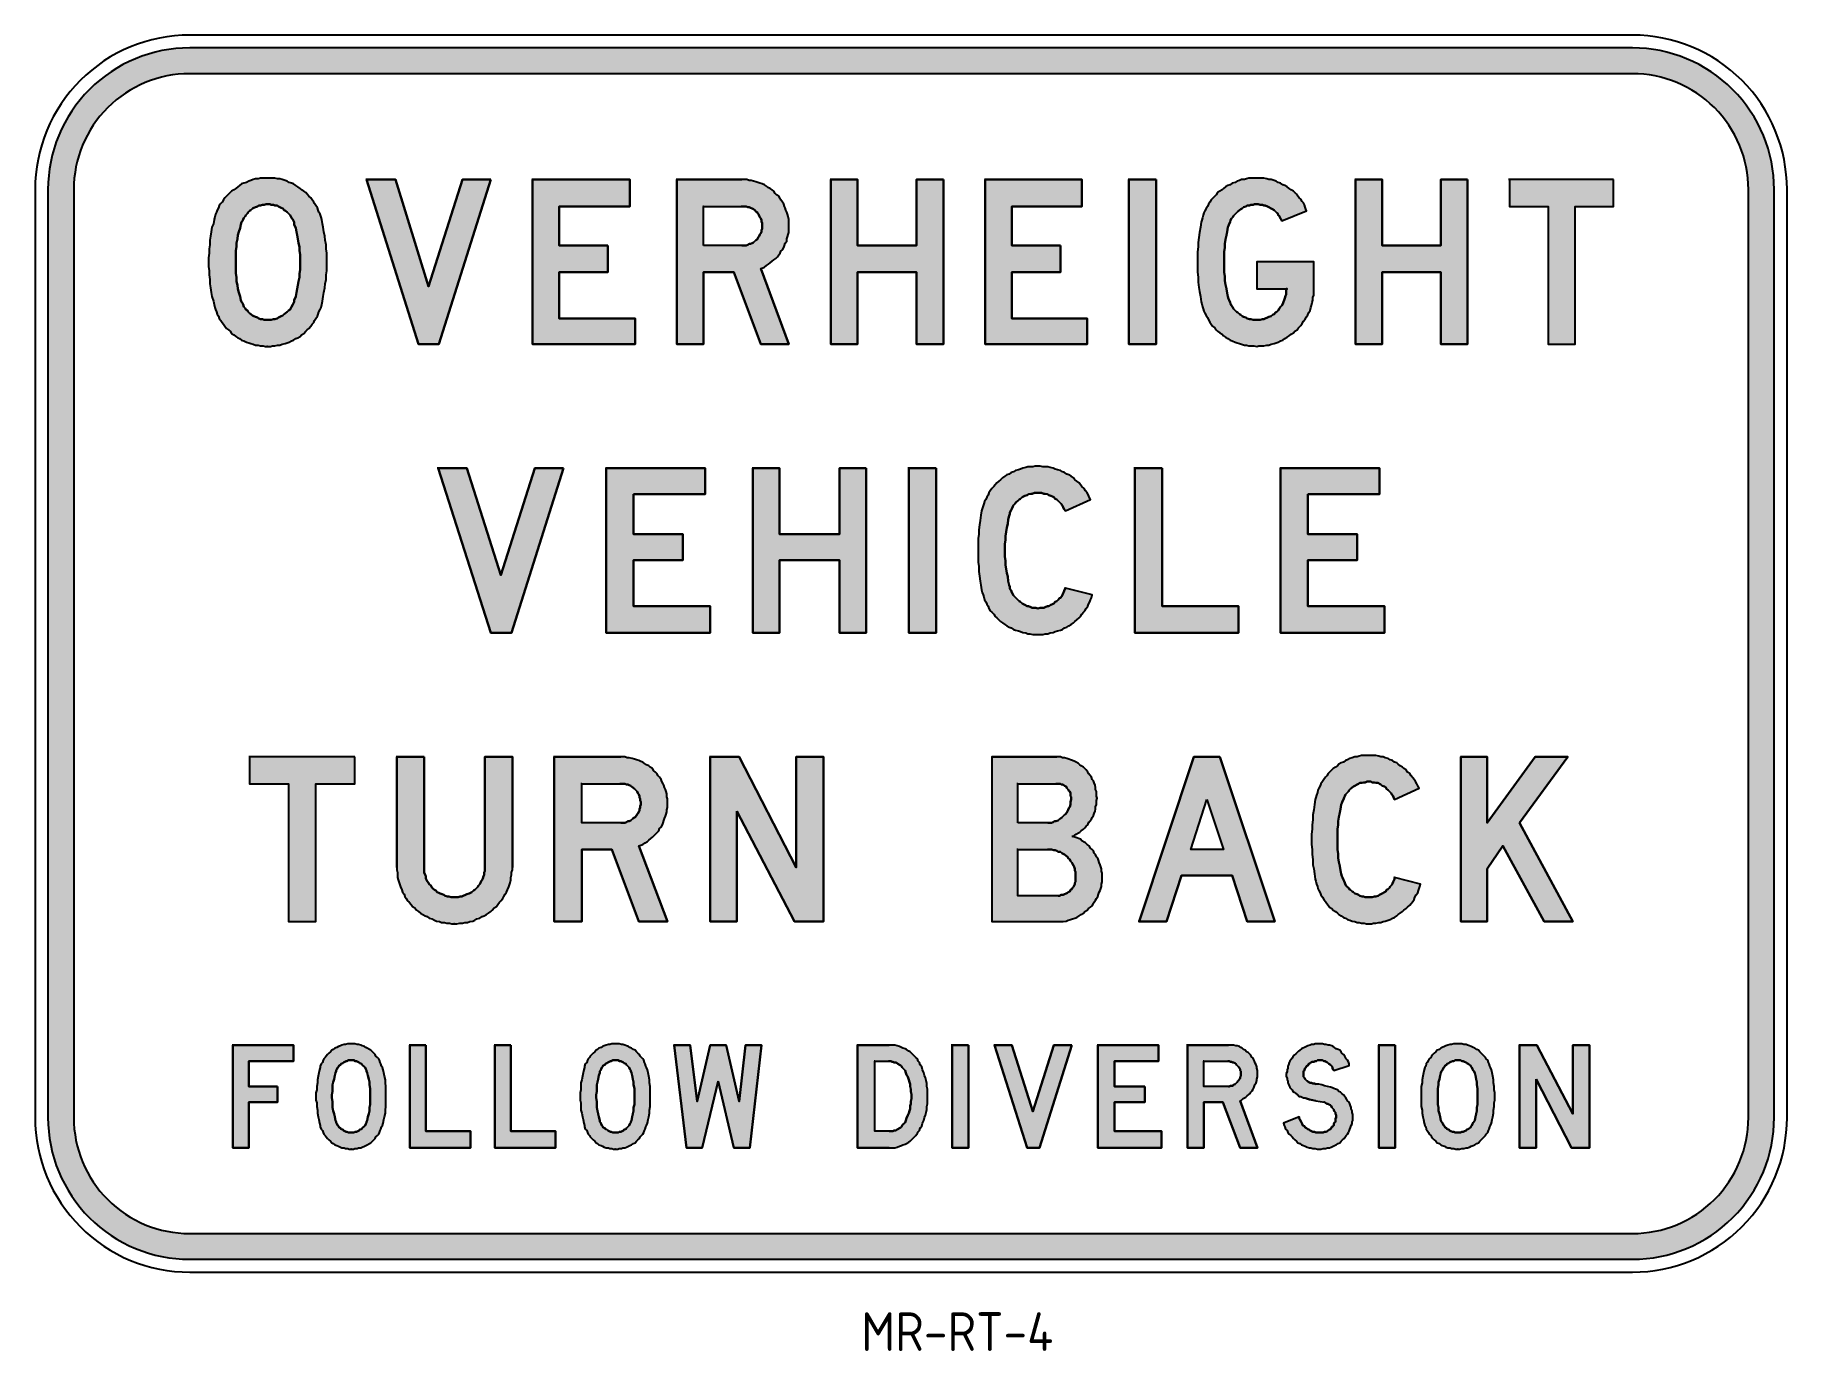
# Model space of a CAD drawing. Extents: x 128 to 264, y 102 to 205.
import ezdxf

# ---------------------------------------------------------------- set-up
doc = ezdxf.new("R2010")
doc.units = 0
doc.header["$LTSCALE"] = 12
doc.header["$MEASUREMENT"] = 0
doc.layers.get('0').update_dxf_attribs({"linetype": 'CONTINUOUS'})
for name, color, linetype in [('L25', 1, 'CONTINUOUS'), ('L35', 3, 'CONTINUOUS'), ('T25', 1, 'CONTINUOUS')]:
    doc.layers.add(name, color=color, linetype=linetype)
doc.styles.add('ISO', font='iso')

msp = doc.modelspace()

# ---------------------------------------------------------------- texts
at = {"layer": 'T25', "color": 3, "style": 'ISO'}
msp.add_text('MR-RT-4', height=3, dxfattribs=at).set_placement((191.87, 102.42))

# ---------------------------------------------------------------- hatches: boundary and pattern name
at = {"layer": 'L25'}
h = msp.add_hatch(color=256, dxfattribs=at)
edge = h.paths.add_edge_path(flags=16)
edge.add_line((139.73, 111.53), (251.73, 111.53))
edge.add_arc((251.73, 120.53), 9, 270, 360)
edge.add_line((260.73, 120.53), (260.73, 192.53))
edge.add_arc((251.73, 192.53), 9, 360, 450)
edge.add_line((251.73, 201.53), (139.73, 201.53))
edge.add_arc((139.73, 192.53), 9, 90, 180)
edge.add_line((130.73, 192.53), (130.73, 120.53))
edge.add_arc((139.73, 120.53), 9, 180, 270)
edge = h.paths.add_edge_path()
edge.add_line((139.73, 109.53), (251.73, 109.53))
edge.add_arc((251.73, 120.53), 11, 270, 360)
edge.add_line((262.73, 120.53), (262.73, 192.53))
edge.add_arc((251.73, 192.53), 11, 360, 450)
edge.add_line((251.73, 203.53), (139.73, 203.53))
edge.add_arc((139.73, 192.53), 11, 90, 180)
edge.add_line((128.73, 192.53), (128.73, 120.53))
edge.add_arc((139.73, 120.53), 11, 180, 270)
h = msp.add_hatch(color=256, dxfattribs=at)
h.paths.add_polyline_path([(141.3, 188.6), (141.3, 188.26), (141.24, 187.93), (141.24, 187.59), (141.18, 187.25), (141.18, 186.92), (141.18, 186.58), (141.24, 186.24), (141.24, 185.91), (141.3, 185.57), (141.3, 185.23), (141.35, 184.9), (141.41, 184.56), (141.46, 184.23), (141.58, 183.89), (141.63, 183.61), (141.69, 183.39), (141.74, 183.22), (141.8, 183.05), (141.86, 182.88), (141.97, 182.71), (142.02, 182.54), (142.14, 182.38), (142.25, 182.21), (142.36, 182.1), (142.47, 181.93), (142.59, 181.76), (142.82, 181.6), (142.98, 181.37), (143.15, 181.26), (143.31, 181.14), (143.48, 181.03), (143.59, 180.98), (143.76, 180.86), (143.93, 180.81), (144.15, 180.7), (144.32, 180.64), (144.49, 180.58), (144.66, 180.53), (144.83, 180.47), (145.05, 180.47), (145.22, 180.42), (145.44, 180.42), (145.61, 180.36), (145.78, 180.36), (146, 180.36), (146.17, 180.42), (146.34, 180.42), (146.56, 180.47), (146.73, 180.47), (146.9, 180.53), (147.13, 180.58), (147.29, 180.64), (147.46, 180.7), (147.63, 180.81), (147.8, 180.86), (147.97, 180.98), (148.13, 181.03), (148.3, 181.14), (148.41, 181.26), (148.58, 181.37), (148.75, 181.54), (148.86, 181.65), (148.97, 181.76), (149.14, 181.93), (149.25, 182.1), (149.37, 182.21), (149.42, 182.38), (149.53, 182.54), (149.65, 182.71), (149.7, 182.88), (149.76, 183.05), (149.87, 183.22), (149.93, 183.39), (149.98, 183.61), (150.04, 183.89), (150.1, 184.23), (150.15, 184.56), (150.21, 184.9), (150.26, 185.23), (150.32, 185.57), (150.32, 185.91), (150.38, 186.24), (150.38, 186.58), (150.38, 186.92), (150.38, 187.25), (150.38, 187.59), (150.32, 187.93), (150.32, 188.26), (150.26, 188.6), (150.21, 188.93), (150.15, 189.27), (150.1, 189.61), (150.04, 189.89), (149.98, 190.22), (149.93, 190.39), (149.87, 190.62), (149.76, 190.78), (149.7, 190.95), (149.65, 191.12), (149.53, 191.29), (149.42, 191.46), (149.37, 191.57), (149.25, 191.74), (149.14, 191.9), (148.97, 192.02), (148.86, 192.18), (148.75, 192.3), (148.58, 192.41), (148.41, 192.52), (148.3, 192.63), (148.13, 192.74), (147.97, 192.86), (147.8, 192.97), (147.63, 193.03), (147.46, 193.08), (147.29, 193.19), (147.13, 193.25), (146.9, 193.31), (146.73, 193.36), (146.56, 193.36), (146.34, 193.42), (146.17, 193.42), (146, 193.42), (145.78, 193.42), (145.61, 193.42), (145.44, 193.42), (145.22, 193.42), (145.05, 193.36), (144.83, 193.36), (144.66, 193.31), (144.49, 193.25), (144.32, 193.19), (144.15, 193.08), (143.93, 193.03), (143.76, 192.97), (143.59, 192.86), (143.48, 192.74), (143.31, 192.63), (143.15, 192.52), (142.98, 192.41), (142.87, 192.3), (142.75, 192.18), (142.59, 192.02), (142.47, 191.9), (142.36, 191.74), (142.25, 191.57), (142.14, 191.46), (142.02, 191.29), (141.97, 191.12), (141.86, 190.95), (141.8, 190.78), (141.74, 190.62), (141.69, 190.39), (141.63, 190.22), (141.58, 189.89), (141.46, 189.61), (141.41, 189.27), (141.35, 188.93)])
h.paths.add_polyline_path([(143.37, 188.37), (143.43, 188.71), (143.48, 188.99), (143.54, 189.27), (143.65, 189.55), (143.72, 189.92), (143.82, 190.11), (143.87, 190.22), (143.93, 190.34), (144.04, 190.45), (144.1, 190.56), (144.21, 190.67), (144.3, 190.86), (144.49, 190.95), (144.6, 191.06), (144.72, 191.12), (144.83, 191.18), (145, 191.23), (145.11, 191.29), (145.22, 191.29), (145.39, 191.34), (145.5, 191.34), (145.67, 191.4), (145.78, 191.4), (145.95, 191.4), (146.06, 191.34), (146.23, 191.34), (146.34, 191.29), (146.51, 191.29), (146.62, 191.23), (146.73, 191.18), (146.84, 191.12), (146.96, 191.06), (147.07, 190.95), (147.18, 190.9), (147.29, 190.78), (147.41, 190.67), (147.52, 190.56), (147.57, 190.45), (147.63, 190.34), (147.74, 190.22), (147.8, 190.11), (147.85, 190), (147.85, 189.83), (147.97, 189.55), (148.02, 189.27), (148.08, 188.99), (148.13, 188.71), (148.19, 188.37), (148.25, 188.09), (148.25, 187.81), (148.3, 187.48), (148.3, 187.2), (148.3, 186.92), (148.3, 186.64), (148.3, 186.3), (148.25, 186.02), (148.25, 185.74), (148.19, 185.4), (148.13, 185.12), (148.08, 184.84), (148.02, 184.56), (147.97, 184.23), (147.85, 183.95), (147.85, 183.83), (147.8, 183.72), (147.74, 183.61), (147.63, 183.44), (147.57, 183.33), (147.52, 183.22), (147.41, 183.16), (147.29, 183.05), (147.18, 182.94), (147.07, 182.88), (146.96, 182.77), (146.84, 182.71), (146.73, 182.66), (146.62, 182.6), (146.51, 182.54), (146.34, 182.49), (146.23, 182.49), (146.06, 182.43), (145.95, 182.43), (145.78, 182.43), (145.72, 182.43), (145.67, 182.43), (145.5, 182.43), (145.39, 182.49), (145.22, 182.49), (145.11, 182.54), (145, 182.6), (144.83, 182.66), (144.72, 182.71), (144.6, 182.77), (144.49, 182.88), (144.3, 182.97), (144.21, 183.16), (144.1, 183.22), (144.04, 183.33), (143.93, 183.44), (143.87, 183.61), (143.82, 183.72), (143.76, 183.83), (143.71, 183.95), (143.65, 184.23), (143.54, 184.56), (143.48, 184.84), (143.43, 185.12), (143.37, 185.4), (143.37, 185.74), (143.31, 186.02), (143.31, 186.3), (143.31, 186.64), (143.31, 186.92), (143.31, 187.2), (143.31, 187.48), (143.31, 187.81), (143.37, 188.09)], flags=16)
h.paths.add_polyline_path([(163.1, 193.31), (160.91, 193.31), (158.28, 185.01), (155.7, 193.31), (153.46, 193.31), (157.49, 180.53), (159.06, 180.53)])
h.paths.add_polyline_path([(168.42, 188.21), (168.42, 191.23), (173.91, 191.23), (173.91, 193.31), (166.35, 193.31), (166.35, 180.53), (174.31, 180.53), (174.31, 182.54), (168.42, 182.54), (168.42, 186.13), (172.18, 186.13), (172.18, 188.21)])
h.paths.add_polyline_path([(177.56, 180.53), (179.63, 180.53), (179.63, 186.13), (181.98, 186.13), (184.06, 180.53), (186.24, 180.53), (184.06, 186.41), (184.23, 186.47), (184.34, 186.52), (184.51, 186.64), (184.67, 186.75), (184.79, 186.86), (184.96, 186.97), (185.07, 187.08), (185.24, 187.2), (185.35, 187.31), (185.46, 187.48), (185.57, 187.59), (185.63, 187.76), (185.74, 187.87), (185.85, 188.04), (185.91, 188.21), (185.96, 188.37), (186.08, 188.54), (186.08, 188.71), (186.13, 188.88), (186.19, 189.05), (186.24, 189.21), (186.24, 189.38), (186.24, 189.55), (186.24, 189.72), (186.24, 189.89), (186.24, 190.05), (186.24, 190.22), (186.19, 190.45), (186.13, 190.62), (186.08, 190.78), (186.02, 190.95), (185.96, 191.12), (185.91, 191.23), (185.85, 191.4), (185.74, 191.57), (185.63, 191.74), (185.57, 191.85), (185.46, 192.02), (185.22, 192.17), (185.07, 192.41), (184.96, 192.52), (184.79, 192.63), (184.62, 192.69), (184.51, 192.8), (184.34, 192.91), (184.17, 192.97), (184, 193.03), (183.83, 193.08), (183.67, 193.14), (183.5, 193.19), (183.33, 193.25), (183.16, 193.25), (182.99, 193.31), (182.77, 193.31), (182.6, 193.31), (182.55, 193.31), (177.56, 193.31)])
h.paths.add_polyline_path([(179.63, 188.21), (179.63, 191.23), (182.6, 191.23), (182.71, 191.23), (182.83, 191.23), (182.94, 191.23), (183.05, 191.18), (183.16, 191.18), (183.27, 191.12), (183.39, 191.06), (183.5, 191.01), (183.61, 190.95), (183.67, 190.84), (183.78, 190.78), (183.83, 190.67), (183.89, 190.62), (183.95, 190.5), (184, 190.39), (184.06, 190.28), (184.11, 190.17), (184.11, 190.05), (184.17, 189.94), (184.17, 189.83), (184.17, 189.72), (184.17, 189.61), (184.17, 189.49), (184.11, 189.38), (184.11, 189.27), (184.06, 189.16), (184, 189.05), (183.95, 188.93), (183.89, 188.88), (183.83, 188.77), (183.78, 188.65), (183.67, 188.6), (183.61, 188.54), (183.5, 188.43), (183.39, 188.37), (183.27, 188.32), (183.16, 188.32), (183.05, 188.26), (182.94, 188.21), (182.83, 188.21), (182.71, 188.21), (182.6, 188.21)], flags=16)
h = msp.add_hatch(color=256, dxfattribs=at)
h.paths.add_polyline_path([(191.57, 188.21), (191.57, 193.31), (189.49, 193.31), (189.49, 180.53), (191.57, 180.53), (191.57, 186.13), (196.16, 186.13), (196.16, 180.53), (198.24, 180.53), (198.24, 193.31), (196.16, 193.31), (196.16, 188.21)])
h.paths.add_polyline_path([(203.56, 188.21), (203.56, 191.23), (209, 191.23), (209, 193.31), (201.49, 193.31), (201.49, 180.53), (209.39, 180.53), (209.39, 182.54), (203.56, 182.54), (203.56, 186.13), (207.32, 186.13), (207.32, 188.21)])
h.paths.add_polyline_path([(214.77, 193.31), (212.64, 193.31), (212.64, 180.53), (214.77, 180.53)])
h.paths.add_polyline_path([(220.04, 186.13), (220.04, 186.41), (220.04, 186.75), (220.04, 187.08), (220.04, 187.36), (220.04, 187.7), (220.1, 188.04), (220.1, 188.32), (220.15, 188.65), (220.21, 188.99), (220.26, 189.27), (220.32, 189.61), (220.38, 189.72), (220.43, 189.89), (220.49, 190), (220.57, 190.25), (220.71, 190.39), (220.77, 190.5), (220.88, 190.62), (220.99, 190.73), (221.1, 190.84), (221.22, 190.95), (221.33, 191.01), (221.44, 191.06), (221.55, 191.18), (221.72, 191.23), (221.83, 191.29), (222, 191.29), (222.11, 191.34), (222.28, 191.34), (222.39, 191.4), (222.56, 191.4), (222.67, 191.4), (222.84, 191.34), (223.01, 191.34), (223.12, 191.29), (223.23, 191.29), (223.46, 191.21), (223.68, 191.06), (223.79, 191.01), (223.91, 190.95), (224.02, 190.84), (224.13, 190.73), (224.19, 190.67), (224.24, 190.56), (224.3, 190.5), (224.35, 190.39), (224.41, 190.28), (224.47, 190.22), (224.52, 190.11), (226.43, 190.9), (226.37, 191.01), (226.32, 191.18), (226.26, 191.34), (226.2, 191.51), (226.09, 191.62), (225.98, 191.79), (225.87, 191.9), (225.76, 192.02), (225.64, 192.18), (225.53, 192.3), (225.42, 192.41), (225.25, 192.52), (225.08, 192.63), (224.92, 192.74), (224.75, 192.86), (224.58, 192.91), (224.41, 193.03), (224.24, 193.08), (224.07, 193.19), (223.91, 193.25), (223.68, 193.31), (223.51, 193.31), (223.35, 193.36), (223.12, 193.42), (222.95, 193.42), (222.73, 193.42), (222.56, 193.42), (222.34, 193.42), (222.17, 193.42), (221.94, 193.42), (221.78, 193.36), (221.61, 193.31), (221.38, 193.31), (221.22, 193.25), (221.05, 193.19), (220.88, 193.08), (220.66, 193.03), (220.49, 192.91), (220.32, 192.86), (220.15, 192.74), (219.98, 192.63), (219.87, 192.52), (219.7, 192.41), (219.53, 192.3), (219.42, 192.13), (219.31, 192.02), (219.14, 191.85), (219.03, 191.74), (218.92, 191.57), (218.81, 191.4), (218.75, 191.23), (218.64, 191.06), (218.53, 190.9), (218.47, 190.73), (218.41, 190.56), (218.36, 190.34), (218.3, 190.17), (218.25, 190), (218.19, 189.61), (218.13, 189.21), (218.08, 188.82), (218.02, 188.43), (218.02, 188.09), (217.97, 187.7), (217.97, 187.31), (217.97, 186.92), (217.97, 186.52), (217.97, 186.13), (218.02, 185.74), (218.02, 185.35), (218.08, 184.95), (218.13, 184.62), (218.19, 184.23), (218.25, 183.83), (218.3, 183.67), (218.36, 183.44), (218.41, 183.27), (218.47, 183.11), (218.53, 182.94), (218.64, 182.77), (218.75, 182.6), (218.81, 182.43), (218.92, 182.26), (219.03, 182.1), (219.14, 181.93), (219.31, 181.82), (219.42, 181.65), (219.53, 181.54), (219.7, 181.42), (219.87, 181.31), (219.98, 181.2), (220.15, 181.09), (220.32, 180.98), (220.49, 180.86), (220.66, 180.81), (220.88, 180.7), (221.05, 180.64), (221.22, 180.58), (221.38, 180.53), (221.61, 180.47), (221.78, 180.47), (221.94, 180.42), (222.17, 180.42), (222.34, 180.42), (222.56, 180.36), (222.73, 180.42), (222.95, 180.42), (223.12, 180.42), (223.35, 180.47), (223.51, 180.47), (223.68, 180.53), (223.91, 180.58), (224.07, 180.64), (224.24, 180.7), (224.41, 180.81), (224.58, 180.86), (224.75, 180.98), (224.92, 181.09), (225.08, 181.2), (225.25, 181.31), (225.42, 181.42), (225.53, 181.54), (225.7, 181.65), (225.81, 181.82), (225.98, 181.98), (226.09, 182.15), (226.2, 182.32), (226.32, 182.49), (226.43, 182.66), (226.54, 182.83), (226.6, 182.99), (226.71, 183.16), (226.76, 183.39), (226.82, 183.55), (226.88, 183.78), (226.93, 183.95), (226.93, 184.17), (226.99, 184.34), (226.99, 186.92), (222.56, 186.92), (222.56, 184.84), (224.92, 184.84), (224.86, 184.73), (224.86, 184.56), (224.86, 184.39), (224.8, 184.28), (224.75, 184.11), (224.69, 183.95), (224.63, 183.83), (224.55, 183.58), (224.41, 183.44), (224.3, 183.27), (224.21, 183.09), (224.02, 182.99), (223.91, 182.88), (223.79, 182.83), (223.68, 182.71), (223.51, 182.66), (223.4, 182.6), (223.23, 182.54), (223.12, 182.49), (223.01, 182.49), (222.84, 182.43), (222.67, 182.43), (222.56, 182.43), (222.39, 182.43), (222.28, 182.43), (222.11, 182.49), (222, 182.49), (221.83, 182.54), (221.72, 182.6), (221.47, 182.68), (221.33, 182.83), (221.22, 182.88), (221.1, 182.99), (220.99, 183.05), (220.88, 183.16), (220.77, 183.27), (220.71, 183.39), (220.6, 183.55), (220.54, 183.67), (220.49, 183.78), (220.43, 183.95), (220.34, 184.13), (220.26, 184.51), (220.21, 184.84), (220.15, 185.18), (220.1, 185.46), (220.1, 185.8)])
h.paths.add_polyline_path([(232.31, 186.13), (236.85, 186.13), (236.85, 180.53), (238.93, 180.53), (238.93, 193.31), (236.85, 193.31), (236.85, 188.21), (232.31, 188.21), (232.31, 193.31), (230.24, 193.31), (230.24, 180.53), (232.31, 180.53)])
msp.add_hatch(color=256, dxfattribs=at).paths.add_polyline_path([(242.18, 193.31), (242.18, 191.23), (245.2, 191.23), (245.2, 180.53), (247.28, 180.53), (247.28, 191.23), (250.25, 191.23), (250.25, 193.31)])
h = msp.add_hatch(color=256, dxfattribs=at)
h.paths.add_polyline_path([(172.06, 158.13), (180.14, 158.13), (180.14, 160.2), (174.19, 160.2), (174.19, 163.79), (178.01, 163.79), (178.01, 165.81), (174.19, 165.81), (174.19, 168.89), (179.74, 168.89), (179.74, 170.91), (172.06, 170.91)])
h.paths.add_polyline_path([(168.76, 170.91), (166.52, 170.91), (163.88, 162.61), (161.25, 170.91), (159.01, 170.91), (163.1, 158.13), (164.72, 158.13)])
h = msp.add_hatch(color=256, dxfattribs=at)
h.paths.add_polyline_path([(226.54, 168.89), (232.09, 168.89), (232.09, 170.91), (224.41, 170.91), (224.41, 158.13), (232.48, 158.13), (232.48, 160.2), (226.54, 160.2), (226.54, 163.79), (230.35, 163.79), (230.35, 165.81), (226.54, 165.81)])
h.paths.add_polyline_path([(215.22, 170.91), (213.09, 170.91), (213.09, 158.13), (221.16, 158.13), (221.16, 160.2), (215.22, 160.2)])
h.paths.add_polyline_path([(201.04, 166.53), (200.98, 166.14), (200.98, 165.81), (200.93, 165.47), (200.93, 165.08), (200.93, 164.74), (200.93, 164.35), (200.93, 164.01), (200.93, 163.62), (200.98, 163.28), (200.98, 162.89), (201.04, 162.55), (201.1, 162.16), (201.15, 161.83), (201.21, 161.49), (201.26, 161.27), (201.32, 161.1), (201.38, 160.93), (201.43, 160.71), (201.54, 160.54), (201.6, 160.37), (201.71, 160.2), (201.77, 160.03), (201.88, 159.86), (201.99, 159.75), (202.16, 159.58), (202.27, 159.42), (202.39, 159.3), (202.55, 159.14), (202.67, 159.02), (202.83, 158.91), (203, 158.8), (203.17, 158.69), (203.34, 158.58), (203.51, 158.52), (203.67, 158.41), (203.84, 158.35), (204.07, 158.3), (204.23, 158.24), (204.4, 158.18), (204.63, 158.13), (204.8, 158.07), (204.96, 158.07), (205.19, 158.02), (205.36, 158.02), (205.58, 158.02), (205.75, 158.02), (205.97, 158.02), (206.14, 158.07), (206.36, 158.07), (206.53, 158.13), (206.76, 158.18), (206.92, 158.24), (207.09, 158.3), (207.32, 158.35), (207.49, 158.41), (207.65, 158.52), (207.82, 158.58), (207.99, 158.69), (208.16, 158.8), (208.33, 158.91), (208.44, 159.02), (208.61, 159.14), (208.77, 159.3), (208.89, 159.42), (209, 159.58), (209.11, 159.75), (209.22, 159.86), (209.33, 160.03), (209.45, 160.2), (209.5, 160.37), (209.61, 160.54), (209.67, 160.71), (209.73, 160.87), (209.78, 161.1), (207.71, 161.6), (207.65, 161.49), (207.6, 161.32), (207.54, 161.21), (207.49, 161.1), (207.43, 160.99), (207.32, 160.87), (207.26, 160.82), (207.15, 160.71), (207.04, 160.59), (206.92, 160.54), (206.81, 160.43), (206.7, 160.37), (206.59, 160.31), (206.42, 160.2), (206.31, 160.2), (206.14, 160.14), (206.03, 160.09), (205.75, 160.09), (205.58, 160.03), (205.41, 160.09), (205.3, 160.09), (205.13, 160.09), (205.02, 160.14), (204.85, 160.2), (204.74, 160.2), (204.57, 160.31), (204.46, 160.37), (204.35, 160.43), (204.23, 160.54), (204.12, 160.59), (204.01, 160.71), (203.9, 160.82), (203.79, 160.93), (203.67, 161.04), (203.62, 161.15), (203.56, 161.27), (203.51, 161.43), (203.39, 161.55), (203.39, 161.71), (203.34, 161.83), (203.28, 162.16), (203.23, 162.5), (203.17, 162.78), (203.11, 163.12), (203.06, 163.4), (203.06, 163.73), (203, 164.07), (203, 164.4), (203, 164.68), (203, 165.02), (203.06, 165.36), (203.06, 165.64), (203.11, 165.97), (203.17, 166.31), (203.23, 166.59), (203.28, 166.93), (203.34, 167.21), (203.39, 167.37), (203.39, 167.49), (203.51, 167.65), (203.56, 167.77), (203.65, 168.02), (203.79, 168.16), (203.9, 168.27), (204.01, 168.38), (204.12, 168.5), (204.23, 168.55), (204.35, 168.66), (204.46, 168.72), (204.57, 168.78), (204.74, 168.83), (204.85, 168.89), (205.02, 168.94), (205.13, 168.94), (205.3, 169), (205.41, 169), (205.58, 169), (205.75, 169), (205.86, 169), (206.03, 168.94), (206.14, 168.94), (206.31, 168.89), (206.42, 168.83), (206.59, 168.78), (206.7, 168.72), (206.81, 168.66), (206.92, 168.55), (207.04, 168.5), (207.15, 168.38), (207.26, 168.27), (207.37, 168.16), (207.49, 167.99), (207.54, 167.88), (207.6, 167.77), (207.71, 167.6), (209.67, 168.5), (209.56, 168.66), (209.5, 168.83), (209.39, 169), (209.28, 169.17), (209.17, 169.34), (209, 169.5), (208.89, 169.62), (208.77, 169.78), (208.61, 169.9), (208.44, 170.01), (208.33, 170.18), (208.16, 170.29), (207.99, 170.4), (207.82, 170.46), (207.65, 170.57), (207.49, 170.63), (207.32, 170.74), (207.09, 170.79), (206.92, 170.85), (206.76, 170.91), (206.53, 170.96), (206.36, 171.02), (206.14, 171.02), (205.97, 171.02), (205.75, 171.07), (205.58, 171.07), (205.36, 171.07), (205.19, 171.02), (204.96, 171.02), (204.8, 171.02), (204.63, 170.96), (204.4, 170.91), (204.23, 170.85), (204.07, 170.79), (203.84, 170.74), (203.67, 170.63), (203.51, 170.57), (203.34, 170.46), (203.17, 170.4), (203, 170.29), (202.83, 170.18), (202.67, 170.01), (202.55, 169.9), (202.39, 169.78), (202.27, 169.62), (202.16, 169.5), (201.99, 169.34), (201.88, 169.17), (201.77, 169), (201.71, 168.83), (201.6, 168.66), (201.54, 168.5), (201.43, 168.33), (201.38, 168.16), (201.32, 167.99), (201.26, 167.77), (201.21, 167.6), (201.15, 167.26), (201.1, 166.87)])
h.paths.add_polyline_path([(197.68, 170.91), (195.55, 170.91), (195.55, 158.13), (197.68, 158.13)])
h.paths.add_polyline_path([(190.17, 163.79), (190.17, 158.13), (192.24, 158.13), (192.24, 170.91), (190.17, 170.91), (190.17, 165.81), (185.52, 165.81), (185.52, 170.91), (183.44, 170.91), (183.44, 158.13), (185.52, 158.13), (185.52, 163.79)])
h = msp.add_hatch(color=256, dxfattribs=at)
h.paths.add_polyline_path([(149.53, 146.43), (152.56, 146.43), (152.56, 148.51), (144.38, 148.51), (144.38, 146.43), (147.41, 146.43), (147.41, 135.73), (149.53, 135.73)])
h.paths.add_polyline_path([(157.94, 148.51), (155.81, 148.51), (155.81, 139.93), (155.81, 139.76), (155.87, 139.54), (155.87, 139.37), (155.87, 139.15), (155.92, 138.98), (155.98, 138.75), (156.04, 138.59), (156.09, 138.42), (156.2, 138.19), (156.26, 138.03), (156.37, 137.86), (156.43, 137.69), (156.54, 137.52), (156.65, 137.35), (156.76, 137.24), (156.93, 137.07), (157.04, 136.9), (157.21, 136.79), (157.33, 136.62), (157.49, 136.51), (157.66, 136.4), (157.83, 136.29), (158, 136.18), (158.17, 136.12), (158.33, 136.01), (158.56, 135.95), (158.73, 135.84), (158.89, 135.78), (159.12, 135.73), (159.29, 135.67), (159.51, 135.67), (159.68, 135.62), (159.9, 135.62), (160.07, 135.56), (160.3, 135.56), (160.46, 135.56), (160.69, 135.62), (160.91, 135.62), (161.08, 135.67), (161.3, 135.67), (161.47, 135.73), (161.7, 135.78), (161.86, 135.84), (162.03, 135.95), (162.26, 136.01), (162.43, 136.12), (162.59, 136.18), (162.76, 136.29), (162.93, 136.4), (163.1, 136.51), (163.21, 136.62), (163.38, 136.79), (163.55, 136.9), (163.66, 137.07), (163.77, 137.24), (163.88, 137.35), (164.05, 137.52), (164.11, 137.69), (164.22, 137.86), (164.33, 138.03), (164.39, 138.19), (164.5, 138.42), (164.55, 138.59), (164.61, 138.75), (164.67, 138.98), (164.67, 139.15), (164.72, 139.37), (164.72, 139.54), (164.78, 139.76), (164.78, 139.93), (164.78, 148.51), (162.65, 148.51), (162.65, 139.93), (162.65, 139.82), (162.65, 139.65), (162.59, 139.54), (162.59, 139.37), (162.54, 139.26), (162.48, 139.09), (162.43, 138.98), (162.37, 138.87), (162.31, 138.75), (162.26, 138.64), (162.14, 138.53), (162.09, 138.42), (161.98, 138.31), (161.86, 138.19), (161.75, 138.14), (161.64, 138.03), (161.53, 137.97), (161.42, 137.91), (161.25, 137.86), (161.14, 137.8), (160.97, 137.74), (160.86, 137.69), (160.74, 137.69), (160.58, 137.63), (160.41, 137.63), (160.3, 137.63), (160.13, 137.63), (160.02, 137.63), (159.85, 137.69), (159.74, 137.69), (159.57, 137.74), (159.45, 137.8), (159.34, 137.86), (159.17, 137.91), (159.06, 137.97), (158.95, 138.03), (158.84, 138.14), (158.73, 138.19), (158.61, 138.31), (158.5, 138.42), (158.45, 138.53), (158.33, 138.64), (158.28, 138.75), (158.17, 138.87), (158.11, 138.98), (158.05, 139.09), (158.05, 139.26), (158, 139.37), (157.94, 139.54), (157.94, 139.65), (157.94, 139.82), (157.94, 139.93)])
h.paths.add_polyline_path([(168.03, 135.73), (170.16, 135.73), (170.16, 141.33), (172.51, 141.33), (174.59, 135.73), (176.83, 135.73), (174.59, 141.61), (174.76, 141.67), (174.92, 141.72), (175.09, 141.84), (175.26, 141.95), (175.37, 142.06), (175.54, 142.17), (175.65, 142.28), (175.76, 142.4), (175.88, 142.51), (176.04, 142.68), (176.16, 142.79), (176.21, 142.96), (176.32, 143.07), (176.44, 143.24), (176.49, 143.41), (176.55, 143.57), (176.6, 143.74), (176.66, 143.91), (176.72, 144.08), (176.77, 144.25), (176.77, 144.41), (176.83, 144.58), (176.83, 144.75), (176.83, 144.92), (176.83, 145.09), (176.83, 145.25), (176.77, 145.42), (176.77, 145.65), (176.72, 145.82), (176.66, 145.98), (176.6, 146.15), (176.55, 146.32), (176.49, 146.43), (176.38, 146.6), (176.32, 146.77), (176.21, 146.94), (176.1, 147.05), (175.99, 147.22), (175.88, 147.33), (175.76, 147.44), (175.65, 147.61), (175.48, 147.72), (175.37, 147.83), (175.2, 147.89), (175.04, 148), (174.92, 148.11), (174.76, 148.17), (174.59, 148.23), (174.42, 148.28), (174.25, 148.34), (174.08, 148.39), (173.86, 148.45), (173.69, 148.45), (173.52, 148.51), (173.35, 148.51), (173.19, 148.51), (168.03, 148.51)])
h.paths.add_polyline_path([(170.16, 146.43), (173.19, 146.43), (173.3, 146.43), (173.41, 146.43), (173.52, 146.43), (173.63, 146.38), (173.75, 146.38), (173.86, 146.32), (173.97, 146.26), (174.03, 146.21), (174.14, 146.15), (174.25, 146.04), (174.31, 145.98), (174.42, 145.87), (174.47, 145.82), (174.53, 145.7), (174.59, 145.59), (174.64, 145.48), (174.64, 145.37), (174.7, 145.25), (174.7, 145.14), (174.76, 145.03), (174.76, 144.92), (174.76, 144.81), (174.7, 144.69), (174.7, 144.58), (174.64, 144.47), (174.64, 144.36), (174.59, 144.25), (174.53, 144.13), (174.47, 144.08), (174.42, 143.97), (174.31, 143.85), (174.25, 143.8), (174.14, 143.74), (174.03, 143.63), (173.91, 143.52), (173.75, 143.52), (173.63, 143.46), (173.52, 143.41), (173.41, 143.41), (173.3, 143.41), (173.19, 143.41), (170.16, 143.41)], flags=16)
h.paths.add_polyline_path([(182.21, 144.3), (186.69, 135.73), (188.93, 135.73), (188.93, 148.51), (186.8, 148.51), (186.8, 139.93), (182.38, 148.51), (180.14, 148.51), (180.14, 135.73), (182.21, 135.73)])
h = msp.add_hatch(color=256, dxfattribs=at)
h.paths.add_polyline_path([(201.99, 135.73), (207.04, 135.73), (207.2, 135.73), (207.37, 135.73), (207.54, 135.73), (207.77, 135.78), (207.93, 135.84), (208.1, 135.9), (208.27, 135.95), (208.44, 136.01), (208.61, 136.06), (208.77, 136.18), (208.94, 136.29), (209.11, 136.4), (209.22, 136.51), (209.39, 136.62), (209.5, 136.74), (209.67, 136.85), (209.78, 136.96), (209.9, 137.13), (209.95, 137.24), (210.06, 137.41), (210.12, 137.52), (210.23, 137.69), (210.29, 137.86), (210.34, 138.03), (210.4, 138.14), (210.46, 138.31), (210.51, 138.47), (210.51, 138.64), (210.57, 138.81), (210.57, 138.98), (210.57, 139.15), (210.57, 139.31), (210.57, 139.48), (210.51, 139.65), (210.51, 139.82), (210.46, 139.99), (210.4, 140.15), (210.34, 140.32), (210.29, 140.49), (210.23, 140.66), (210.12, 140.77), (210.06, 140.94), (209.95, 141.05), (209.9, 141.22), (209.78, 141.33), (209.67, 141.44), (209.56, 141.61), (209.39, 141.72), (209.28, 141.84), (209.17, 141.89), (209, 142), (208.89, 142.12), (208.72, 142.17), (208.61, 142.23), (208.44, 142.28), (208.27, 142.34), (208.44, 142.45), (208.55, 142.51), (208.72, 142.62), (208.83, 142.68), (208.94, 142.79), (209.11, 142.9), (209.22, 143.01), (209.33, 143.13), (209.45, 143.24), (209.5, 143.41), (209.61, 143.52), (209.73, 143.69), (209.78, 143.8), (209.9, 143.97), (209.95, 144.13), (210.01, 144.3), (210.06, 144.47), (210.06, 144.64), (210.12, 144.81), (210.12, 144.97), (210.12, 145.14), (210.18, 145.31), (210.12, 145.48), (210.12, 145.65), (210.12, 145.82), (210.06, 145.98), (210.06, 146.15), (210.01, 146.32), (209.95, 146.49), (209.9, 146.66), (209.78, 146.77), (209.73, 146.94), (209.61, 147.1), (209.5, 147.22), (209.45, 147.33), (209.33, 147.5), (209.22, 147.61), (209.11, 147.72), (208.94, 147.83), (208.83, 147.89), (208.72, 148), (208.55, 148.11), (208.44, 148.17), (208.27, 148.23), (208.1, 148.28), (207.99, 148.34), (207.82, 148.39), (207.65, 148.45), (207.49, 148.45), (207.32, 148.51), (207.15, 148.51), (207.04, 148.51), (206.98, 148.51), (201.99, 148.51)])
h.paths.add_polyline_path([(204.01, 143.41), (204.01, 146.43), (207.04, 146.43), (207.09, 146.43), (207.2, 146.43), (207.32, 146.43), (207.37, 146.38), (207.54, 146.38), (207.65, 146.26), (207.77, 146.21), (207.82, 146.1), (207.88, 146.04), (207.93, 145.98), (207.99, 145.87), (208.1, 145.76), (208.1, 145.48), (208.16, 145.42), (208.16, 145.31), (208.16, 145.2), (208.1, 145.03), (208.1, 144.92), (208.1, 144.81), (208.05, 144.64), (207.99, 144.53), (207.93, 144.41), (207.88, 144.3), (207.82, 144.19), (207.71, 144.08), (207.65, 144.02), (207.54, 143.91), (207.43, 143.8), (207.32, 143.74), (207.26, 143.69), (207.09, 143.52), (206.87, 143.52), (206.76, 143.46), (206.64, 143.41), (206.53, 143.41), (206.36, 143.41)], flags=16)
h.paths.add_polyline_path([(204.01, 141.33), (206.36, 141.33), (206.53, 141.33), (206.64, 141.33), (206.81, 141.28), (206.92, 141.28), (207.04, 141.22), (207.15, 141.16), (207.32, 141.16), (207.43, 141.05), (207.54, 141), (207.65, 140.94), (207.77, 140.83), (207.88, 140.77), (207.93, 140.66), (208.05, 140.55), (208.1, 140.43), (208.21, 140.32), (208.27, 140.21), (208.33, 140.1), (208.38, 139.99), (208.44, 139.82), (208.44, 139.71), (208.49, 139.59), (208.49, 139.43), (208.49, 139.31), (208.49, 139.15), (208.49, 139.03), (208.49, 138.92), (208.49, 138.81), (208.44, 138.75), (208.44, 138.64), (208.38, 138.53), (208.33, 138.42), (208.27, 138.36), (208.21, 138.25), (208.1, 138.19), (208.05, 138.08), (207.93, 138.03), (207.88, 137.97), (207.77, 137.91), (207.65, 137.86), (207.54, 137.8), (207.37, 137.8), (207.26, 137.74), (207.15, 137.74), (204.01, 137.74)], flags=16)
h.paths.add_polyline_path([(219.7, 148.51), (217.69, 148.51), (213.43, 135.73), (215.56, 135.73), (216.73, 139.31), (220.66, 139.31), (221.83, 135.73), (223.96, 135.73)])
h.paths.add_polyline_path([(218.69, 145.2), (219.98, 141.33), (219.93, 141.33), (217.46, 141.33)], flags=16)
h.paths.add_polyline_path([(227.04, 144.81), (226.99, 144.41), (226.93, 144.02), (226.93, 143.63), (226.88, 143.24), (226.88, 142.9), (226.82, 142.51), (226.82, 142.12), (226.82, 141.72), (226.88, 141.33), (226.88, 140.94), (226.93, 140.55), (226.93, 140.15), (226.99, 139.82), (227.04, 139.43), (227.1, 139.03), (227.16, 138.87), (227.21, 138.64), (227.27, 138.47), (227.32, 138.31), (227.38, 138.14), (227.49, 137.97), (227.55, 137.8), (227.66, 137.63), (227.77, 137.46), (227.89, 137.3), (228, 137.13), (228.11, 137.02), (228.22, 136.85), (228.39, 136.74), (228.5, 136.62), (228.67, 136.51), (228.84, 136.4), (228.95, 136.29), (229.12, 136.18), (229.29, 136.06), (229.45, 136.01), (229.62, 135.9), (229.79, 135.84), (229.96, 135.78), (230.18, 135.73), (230.35, 135.67), (230.52, 135.67), (230.69, 135.62), (230.91, 135.62), (231.08, 135.56), (231.25, 135.56), (231.47, 135.56), (231.64, 135.62), (231.81, 135.62), (232.03, 135.67), (232.2, 135.67), (232.37, 135.73), (232.54, 135.78), (232.76, 135.84), (232.93, 135.9), (233.1, 136.01), (233.27, 136.06), (233.43, 136.18), (233.55, 136.29), (233.71, 136.4), (233.88, 136.51), (233.99, 136.62), (234.16, 136.74), (234.27, 136.85), (234.44, 137.02), (234.55, 137.13), (234.67, 137.3), (234.78, 137.46), (234.83, 137.63), (234.95, 137.8), (235.06, 137.97), (235.12, 138.14), (235.17, 138.31), (235.23, 138.47), (235.28, 138.64), (233.32, 139.13), (233.21, 138.92), (233.15, 138.81), (233.1, 138.7), (233.04, 138.59), (232.93, 138.47), (232.84, 138.29), (232.65, 138.19), (232.59, 138.08), (232.48, 138.03), (232.31, 137.91), (232.2, 137.86), (232.09, 137.8), (231.98, 137.74), (231.81, 137.69), (231.7, 137.69), (231.53, 137.63), (231.42, 137.63), (231.25, 137.63), (231.14, 137.63), (230.97, 137.63), (230.86, 137.69), (230.74, 137.69), (230.58, 137.74), (230.46, 137.8), (230.35, 137.86), (230.18, 137.91), (230.07, 138.03), (229.96, 138.08), (229.85, 138.19), (229.73, 138.25), (229.68, 138.36), (229.57, 138.47), (229.45, 138.59), (229.4, 138.75), (229.34, 138.87), (229.29, 138.98), (229.23, 139.15), (229.14, 139.33), (229.06, 139.71), (229.01, 140.04), (228.95, 140.38), (228.89, 140.66), (228.89, 141), (228.84, 141.33), (228.84, 141.61), (228.84, 141.95), (228.84, 142.28), (228.84, 142.56), (228.84, 142.9), (228.89, 143.24), (228.89, 143.52), (228.95, 143.85), (229.01, 144.19), (229.06, 144.47), (229.12, 144.81), (229.17, 144.92), (229.23, 145.09), (229.29, 145.2), (229.34, 145.37), (229.4, 145.48), (229.45, 145.59), (229.57, 145.7), (229.68, 145.82), (229.73, 145.93), (229.85, 146.04), (229.96, 146.15), (230.07, 146.21), (230.18, 146.26), (230.35, 146.38), (230.46, 146.43), (230.58, 146.49), (230.74, 146.49), (230.86, 146.54), (230.97, 146.54), (231.14, 146.6), (231.25, 146.6), (231.42, 146.6), (231.53, 146.54), (231.7, 146.54), (231.81, 146.49), (231.98, 146.49), (232.09, 146.43), (232.2, 146.38), (232.31, 146.26), (232.58, 146.17), (232.65, 146.04), (232.76, 145.93), (232.87, 145.82), (232.99, 145.7), (233.04, 145.59), (233.15, 145.48), (233.21, 145.31), (233.27, 145.2), (235.17, 146.1), (235.06, 146.26), (235, 146.43), (234.89, 146.6), (234.78, 146.77), (234.67, 146.88), (234.55, 147.05), (234.44, 147.22), (234.27, 147.33), (234.16, 147.5), (233.99, 147.61), (233.88, 147.72), (233.71, 147.83), (233.55, 147.94), (233.43, 148.06), (233.27, 148.11), (233.1, 148.23), (232.93, 148.28), (232.76, 148.39), (232.54, 148.45), (232.37, 148.51), (232.2, 148.51), (232.03, 148.56), (231.81, 148.62), (231.64, 148.62), (231.47, 148.62), (231.25, 148.62), (231.08, 148.62), (230.91, 148.62), (230.69, 148.62), (230.52, 148.56), (230.35, 148.51), (230.18, 148.51), (229.96, 148.45), (229.79, 148.39), (229.62, 148.28), (229.45, 148.23), (229.29, 148.11), (229.12, 148.06), (228.95, 147.94), (228.84, 147.83), (228.67, 147.72), (228.5, 147.61), (228.39, 147.5), (228.22, 147.33), (228.11, 147.22), (228, 147.05), (227.89, 146.94), (227.77, 146.77), (227.66, 146.6), (227.55, 146.43), (227.49, 146.26), (227.38, 146.1), (227.32, 145.93), (227.27, 145.76), (227.21, 145.54), (227.16, 145.37), (227.1, 145.2)])
h.paths.add_polyline_path([(238.42, 135.73), (240.44, 135.73), (240.44, 139.82), (241.67, 141.61), (244.87, 135.73), (247.11, 135.73), (242.96, 143.41), (246.72, 148.51), (244.19, 148.51), (240.44, 143.41), (240.44, 148.51), (238.42, 148.51)])
h = msp.add_hatch(color=256, dxfattribs=at)
h.paths.add_polyline_path([(146.56, 122.95), (144.32, 122.95), (144.32, 124.91), (147.8, 124.91), (147.8, 126.14), (143.09, 126.14), (143.09, 118.18), (144.32, 118.18), (144.32, 121.71), (146.56, 121.71)])
h.paths.add_polyline_path([(154.92, 123.23), (154.92, 123.45), (154.86, 123.73), (154.8, 124.01), (154.75, 124.24), (154.69, 124.41), (154.63, 124.52), (154.58, 124.69), (154.52, 124.8), (154.47, 124.97), (154.41, 125.08), (154.3, 125.19), (154.19, 125.3), (154.13, 125.41), (154.02, 125.53), (153.91, 125.64), (153.79, 125.75), (153.68, 125.81), (153.51, 125.92), (153.4, 125.97), (153.29, 126.03), (153.12, 126.09), (153.01, 126.14), (152.84, 126.2), (152.73, 126.2), (152.56, 126.25), (152.45, 126.25), (152.28, 126.25), (152.23, 126.25), (152.11, 126.25), (152, 126.25), (151.83, 126.2), (151.72, 126.2), (151.55, 126.14), (151.44, 126.09), (151.27, 126.03), (151.16, 125.97), (150.99, 125.92), (150.88, 125.81), (150.77, 125.75), (150.66, 125.64), (150.54, 125.53), (150.43, 125.41), (150.32, 125.3), (150.26, 125.19), (150.15, 125.08), (150.1, 124.97), (150.04, 124.8), (149.93, 124.69), (149.87, 124.52), (149.87, 124.41), (149.82, 124.24), (149.76, 124.01), (149.7, 123.73), (149.65, 123.45), (149.65, 123.23), (149.59, 122.95), (149.59, 122.67), (149.53, 122.44), (149.53, 122.16), (149.53, 121.88), (149.59, 121.66), (149.59, 121.38), (149.65, 121.1), (149.65, 120.87), (149.7, 120.59), (149.76, 120.37), (149.82, 120.09), (149.87, 119.92), (149.87, 119.81), (149.93, 119.64), (150.04, 119.53), (150.1, 119.36), (150.15, 119.25), (150.26, 119.14), (150.32, 119.02), (150.43, 118.91), (150.54, 118.8), (150.66, 118.69), (150.77, 118.58), (150.88, 118.52), (150.99, 118.41), (151.16, 118.35), (151.27, 118.3), (151.44, 118.24), (151.55, 118.18), (151.72, 118.18), (151.83, 118.13), (152, 118.13), (152.11, 118.07), (152.28, 118.07), (152.45, 118.07), (152.56, 118.13), (152.73, 118.13), (152.84, 118.18), (153.01, 118.18), (153.12, 118.24), (153.29, 118.3), (153.4, 118.35), (153.51, 118.41), (153.68, 118.52), (153.79, 118.58), (153.91, 118.69), (154.02, 118.8), (154.13, 118.91), (154.19, 119.02), (154.3, 119.14), (154.41, 119.25), (154.47, 119.36), (154.52, 119.53), (154.58, 119.64), (154.63, 119.81), (154.69, 119.92), (154.75, 120.09), (154.8, 120.37), (154.86, 120.59), (154.92, 120.87), (154.92, 121.1), (154.97, 121.38), (154.97, 121.66), (154.97, 121.88), (154.97, 122.16), (154.97, 122.44), (154.97, 122.67), (154.97, 122.95)])
h.paths.add_polyline_path([(150.82, 123.06), (150.88, 123.28), (150.94, 123.51), (150.99, 123.79), (151.05, 124.01), (151.1, 124.12), (151.1, 124.18), (151.16, 124.29), (151.22, 124.41), (151.27, 124.46), (151.33, 124.57), (151.44, 124.63), (151.5, 124.69), (151.61, 124.74), (151.66, 124.8), (151.78, 124.85), (151.89, 124.91), (151.94, 124.91), (152.06, 124.97), (152.17, 124.97), (152.28, 124.97), (152.39, 124.97), (152.51, 124.97), (152.56, 124.91), (152.67, 124.91), (152.79, 124.85), (152.9, 124.8), (152.95, 124.74), (153.07, 124.69), (153.12, 124.63), (153.18, 124.57), (153.29, 124.46), (153.35, 124.41), (153.4, 124.29), (153.46, 124.18), (153.46, 124.12), (153.51, 124.01), (153.57, 123.79), (153.63, 123.51), (153.68, 123.28), (153.68, 123.06), (153.74, 122.78), (153.74, 122.56), (153.74, 122.28), (153.74, 122.05), (153.74, 121.77), (153.74, 121.55), (153.68, 121.32), (153.68, 121.04), (153.63, 120.82), (153.57, 120.59), (153.51, 120.31), (153.46, 120.2), (153.46, 120.15), (153.4, 120.03), (153.35, 119.92), (153.29, 119.87), (153.18, 119.75), (153.12, 119.7), (153.07, 119.64), (152.95, 119.59), (152.9, 119.53), (152.79, 119.47), (152.67, 119.42), (152.56, 119.42), (152.51, 119.36), (152.39, 119.36), (152.28, 119.36), (152.23, 119.36), (152.17, 119.36), (152.06, 119.36), (151.94, 119.42), (151.89, 119.42), (151.78, 119.47), (151.66, 119.53), (151.61, 119.59), (151.5, 119.64), (151.44, 119.7), (151.33, 119.75), (151.27, 119.87), (151.22, 119.92), (151.16, 120.03), (151.1, 120.15), (151.1, 120.2), (151.05, 120.31), (150.99, 120.59), (150.94, 120.82), (150.88, 121.04), (150.82, 121.32), (150.82, 121.55), (150.82, 121.77), (150.77, 122.05), (150.77, 122.28), (150.82, 122.56), (150.82, 122.78)], flags=16)
h.paths.add_polyline_path([(158.05, 126.14), (156.82, 126.14), (156.82, 118.18), (161.53, 118.18), (161.53, 119.47), (158.05, 119.47)])
h.paths.add_polyline_path([(164.67, 126.14), (163.43, 126.14), (163.43, 118.18), (168.14, 118.18), (168.14, 119.47), (164.67, 119.47)])
h.paths.add_polyline_path([(175.48, 121.66), (175.48, 121.88), (175.48, 122.16), (175.48, 122.44), (175.48, 122.67), (175.48, 122.95), (175.43, 123.23), (175.43, 123.45), (175.37, 123.73), (175.32, 124.01), (175.26, 124.24), (175.2, 124.41), (175.15, 124.52), (175.09, 124.69), (175.04, 124.8), (174.98, 124.97), (174.92, 125.08), (174.81, 125.19), (174.7, 125.3), (174.64, 125.41), (174.53, 125.53), (174.42, 125.64), (174.31, 125.75), (174.19, 125.81), (174.03, 125.92), (173.91, 125.97), (173.8, 126.03), (173.63, 126.09), (173.52, 126.14), (173.35, 126.2), (173.24, 126.2), (173.07, 126.25), (172.96, 126.25), (172.79, 126.25), (172.74, 126.25), (172.63, 126.25), (172.51, 126.25), (172.35, 126.2), (172.23, 126.2), (172.06, 126.14), (171.9, 126.09), (171.78, 126.03), (171.67, 125.97), (171.5, 125.92), (171.39, 125.81), (171.28, 125.75), (171.17, 125.64), (171.06, 125.53), (170.94, 125.41), (170.83, 125.3), (170.78, 125.19), (170.66, 125.08), (170.61, 124.97), (170.55, 124.8), (170.44, 124.69), (170.38, 124.52), (170.38, 124.41), (170.33, 124.24), (170.27, 124.01), (170.22, 123.73), (170.16, 123.45), (170.1, 123.23), (170.1, 122.95), (170.1, 122.67), (170.05, 122.44), (170.05, 122.16), (170.05, 121.88), (170.1, 121.66), (170.1, 121.38), (170.1, 121.1), (170.16, 120.87), (170.22, 120.59), (170.27, 120.37), (170.33, 120.09), (170.38, 119.92), (170.38, 119.81), (170.44, 119.64), (170.55, 119.53), (170.61, 119.36), (170.66, 119.25), (170.78, 119.14), (170.83, 119.02), (170.94, 118.91), (171.06, 118.8), (171.17, 118.69), (171.28, 118.58), (171.39, 118.52), (171.5, 118.41), (171.67, 118.35), (171.78, 118.3), (171.9, 118.24), (172.06, 118.18), (172.23, 118.18), (172.35, 118.13), (172.51, 118.13), (172.63, 118.07), (172.79, 118.07), (172.96, 118.07), (173.07, 118.13), (173.24, 118.13), (173.35, 118.18), (173.52, 118.18), (173.63, 118.24), (173.8, 118.3), (173.91, 118.35), (174.03, 118.41), (174.19, 118.52), (174.31, 118.58), (174.42, 118.69), (174.53, 118.8), (174.64, 118.91), (174.7, 119.02), (174.81, 119.14), (174.92, 119.25), (174.98, 119.36), (175.04, 119.53), (175.09, 119.64), (175.15, 119.81), (175.2, 119.92), (175.26, 120.09), (175.32, 120.37), (175.37, 120.59), (175.43, 120.87), (175.43, 121.1), (175.48, 121.38)])
h.paths.add_polyline_path([(171.34, 121.55), (171.34, 121.77), (171.28, 122.05), (171.28, 122.28), (171.34, 122.56), (171.34, 122.78), (171.34, 123.06), (171.39, 123.28), (171.45, 123.51), (171.5, 123.79), (171.56, 124.01), (171.56, 124.12), (171.62, 124.18), (171.67, 124.29), (171.73, 124.41), (171.78, 124.46), (171.84, 124.57), (171.95, 124.63), (172.01, 124.69), (172.12, 124.74), (172.18, 124.8), (172.29, 124.85), (172.4, 124.91), (172.46, 124.91), (172.57, 124.97), (172.68, 124.97), (172.79, 124.97), (172.91, 124.97), (173.02, 124.97), (173.07, 124.91), (173.19, 124.91), (173.3, 124.85), (173.41, 124.8), (173.47, 124.74), (173.58, 124.69), (173.63, 124.63), (173.69, 124.57), (173.8, 124.46), (173.86, 124.41), (173.91, 124.29), (173.97, 124.18), (173.97, 124.12), (174.03, 124.01), (174.08, 123.79), (174.14, 123.51), (174.19, 123.28), (174.19, 123.06), (174.25, 122.78), (174.25, 122.56), (174.25, 122.28), (174.25, 122.05), (174.25, 121.77), (174.25, 121.55), (174.19, 121.32), (174.19, 121.04), (174.14, 120.82), (174.08, 120.59), (174.03, 120.31), (173.97, 120.2), (173.97, 120.15), (173.91, 120.03), (173.86, 119.92), (173.8, 119.87), (173.69, 119.75), (173.63, 119.7), (173.58, 119.64), (173.47, 119.59), (173.41, 119.53), (173.3, 119.47), (173.19, 119.42), (173.07, 119.42), (173.02, 119.36), (172.91, 119.36), (172.79, 119.36), (172.74, 119.36), (172.68, 119.36), (172.57, 119.36), (172.46, 119.42), (172.4, 119.42), (172.29, 119.47), (172.18, 119.53), (172.12, 119.59), (172.01, 119.64), (171.95, 119.7), (171.84, 119.75), (171.78, 119.87), (171.73, 119.92), (171.67, 120.03), (171.62, 120.15), (171.56, 120.2), (171.56, 120.31), (171.5, 120.59), (171.45, 120.82), (171.39, 121.04), (171.34, 121.32)], flags=16)
h.paths.add_polyline_path([(180.75, 123.34), (181.98, 118.18), (183.22, 118.18), (184.11, 126.14), (182.88, 126.14), (182.38, 121.77), (181.37, 126.14), (180.14, 126.14), (179.13, 121.77), (178.57, 126.14), (177.33, 126.14), (178.29, 118.18), (179.52, 118.18)])
h = msp.add_hatch(color=256, dxfattribs=at)
h.paths.add_polyline_path([(197, 122.5), (197, 122.72), (196.95, 122.95), (196.95, 123.17), (196.89, 123.4), (196.84, 123.62), (196.78, 123.79), (196.72, 124.01), (196.61, 124.24), (196.56, 124.46), (196.44, 124.63), (196.39, 124.8), (196.28, 124.91), (196.22, 125.08), (196.11, 125.19), (196, 125.3), (195.88, 125.41), (195.77, 125.53), (195.66, 125.64), (195.55, 125.69), (195.38, 125.81), (195.27, 125.86), (195.1, 125.92), (194.99, 125.97), (194.82, 126.03), (194.65, 126.09), (194.48, 126.14), (194.37, 126.14), (194.2, 126.14), (194.03, 126.14), (193.98, 126.14), (191.57, 126.14), (191.57, 118.18), (194.03, 118.18), (194.2, 118.18), (194.37, 118.18), (194.48, 118.18), (194.65, 118.24), (194.82, 118.3), (194.99, 118.35), (195.1, 118.41), (195.27, 118.46), (195.38, 118.52), (195.55, 118.63), (195.66, 118.69), (195.77, 118.8), (195.88, 118.91), (196, 119.02), (196.11, 119.14), (196.22, 119.31), (196.28, 119.42), (196.39, 119.53), (196.44, 119.7), (196.56, 119.87), (196.61, 120.09), (196.72, 120.31), (196.78, 120.54), (196.84, 120.71), (196.89, 120.93), (196.95, 121.15), (196.95, 121.38), (197, 121.6), (197, 121.83), (197, 122.05), (197, 122.28)])
h.paths.add_polyline_path([(192.91, 124.91), (194.03, 124.91), (194.15, 124.91), (194.26, 124.85), (194.31, 124.85), (194.43, 124.8), (194.54, 124.8), (194.65, 124.74), (194.71, 124.69), (194.82, 124.63), (194.93, 124.57), (194.99, 124.52), (195.04, 124.41), (195.1, 124.35), (195.21, 124.24), (195.27, 124.18), (195.32, 124.01), (195.38, 123.84), (195.49, 123.68), (195.55, 123.45), (195.6, 123.28), (195.66, 123.12), (195.66, 122.95), (195.72, 122.72), (195.72, 122.56), (195.77, 122.33), (195.77, 122.16), (195.77, 122), (195.72, 121.77), (195.72, 121.6), (195.66, 121.43), (195.66, 121.21), (195.6, 121.04), (195.55, 120.87), (195.49, 120.71), (195.38, 120.48), (195.32, 120.31), (195.27, 120.15), (195.21, 120.09), (195.1, 119.98), (195.04, 119.92), (194.99, 119.81), (194.93, 119.75), (194.82, 119.7), (194.71, 119.64), (194.65, 119.59), (194.54, 119.53), (194.43, 119.53), (194.31, 119.47), (194.26, 119.47), (194.15, 119.47), (194.03, 119.47), (192.91, 119.47)], flags=16)
h.paths.add_polyline_path([(200.2, 126.14), (198.91, 126.14), (198.91, 118.18), (200.2, 118.18)])
h.paths.add_polyline_path([(208.21, 126.14), (206.81, 126.14), (205.19, 120.99), (203.56, 126.14), (202.22, 126.14), (204.74, 118.18), (205.69, 118.18)])
h.paths.add_polyline_path([(213.87, 122.95), (211.52, 122.95), (211.52, 124.91), (214.94, 124.91), (214.94, 126.14), (210.23, 126.14), (210.23, 118.18), (215.16, 118.18), (215.16, 119.47), (211.52, 119.47), (211.52, 121.71), (213.87, 121.71)])
h.paths.add_polyline_path([(221.83, 122.22), (221.94, 122.33), (222.06, 122.39), (222.11, 122.5), (222.22, 122.61), (222.28, 122.72), (222.34, 122.84), (222.39, 123), (222.45, 123.12), (222.51, 123.23), (222.56, 123.4), (222.56, 123.51), (222.62, 123.68), (222.62, 123.79), (222.62, 123.9), (222.62, 124.07), (222.62, 124.18), (222.56, 124.35), (222.56, 124.46), (222.51, 124.63), (222.45, 124.74), (222.39, 124.91), (222.34, 125.02), (222.28, 125.13), (222.17, 125.25), (222.11, 125.36), (222, 125.47), (221.89, 125.58), (221.78, 125.64), (221.66, 125.75), (221.55, 125.81), (221.44, 125.92), (221.33, 125.97), (221.22, 126.03), (221.05, 126.09), (220.94, 126.09), (220.77, 126.14), (220.66, 126.14), (220.49, 126.14), (220.38, 126.14), (220.32, 126.14), (217.18, 126.14), (217.18, 118.18), (218.47, 118.18), (218.47, 121.71), (219.93, 121.71), (221.27, 118.18), (222.62, 118.18), (221.27, 121.83), (221.38, 121.88), (221.5, 122), (221.61, 122.05), (221.72, 122.11)])
h.paths.add_polyline_path([(220.71, 123), (220.6, 123), (220.54, 123), (220.43, 122.95), (220.38, 122.95), (218.47, 122.95), (218.47, 124.91), (220.38, 124.91), (220.43, 124.91), (220.54, 124.85), (220.6, 124.85), (220.71, 124.8), (220.77, 124.8), (220.88, 124.74), (220.94, 124.69), (220.99, 124.63), (221.05, 124.57), (221.1, 124.52), (221.16, 124.46), (221.22, 124.35), (221.27, 124.29), (221.27, 124.18), (221.33, 124.12), (221.33, 124.01), (221.33, 123.9), (221.33, 123.84), (221.33, 123.73), (221.27, 123.68), (221.27, 123.56), (221.22, 123.51), (221.16, 123.4), (221.1, 123.34), (221.05, 123.28), (220.99, 123.23), (220.94, 123.17), (220.88, 123.12), (220.77, 123.06)], flags=16)
h.paths.add_polyline_path([(226.82, 123.23), (226.71, 123.23), (226.6, 123.28), (226.54, 123.34), (226.48, 123.34), (226.43, 123.4), (226.37, 123.45), (226.32, 123.51), (226.26, 123.62), (226.2, 123.68), (226.2, 123.73), (226.2, 123.79), (226.2, 123.9), (226.2, 123.96), (226.2, 124.01), (226.2, 124.12), (226.26, 124.18), (226.26, 124.24), (226.32, 124.35), (226.37, 124.41), (226.43, 124.52), (226.54, 124.57), (226.6, 124.69), (226.71, 124.74), (226.76, 124.8), (226.88, 124.85), (226.99, 124.85), (227.1, 124.91), (227.21, 124.91), (227.27, 124.97), (227.38, 124.97), (227.49, 124.97), (227.61, 124.97), (227.66, 124.97), (227.77, 124.91), (227.89, 124.91), (227.94, 124.85), (228.05, 124.8), (228.11, 124.74), (228.17, 124.69), (228.28, 124.63), (228.33, 124.57), (228.39, 124.52), (228.45, 124.41), (228.45, 124.35), (228.5, 124.24), (228.56, 124.18), (229.73, 124.57), (229.73, 124.69), (229.68, 124.85), (229.62, 124.97), (229.51, 125.08), (229.45, 125.19), (229.4, 125.3), (229.29, 125.41), (229.17, 125.53), (229.12, 125.64), (229.01, 125.75), (228.89, 125.81), (228.73, 125.86), (228.61, 125.97), (228.5, 126.03), (228.39, 126.09), (228.22, 126.14), (228.11, 126.14), (227.94, 126.2), (227.83, 126.2), (227.66, 126.25), (227.55, 126.25), (227.38, 126.25), (227.32, 126.25), (227.27, 126.25), (227.1, 126.25), (226.99, 126.2), (226.82, 126.2), (226.71, 126.14), (226.54, 126.09), (226.43, 126.03), (226.26, 125.97), (226.15, 125.92), (226.04, 125.86), (225.92, 125.75), (225.81, 125.69), (225.7, 125.58), (225.59, 125.47), (225.48, 125.36), (225.36, 125.25), (225.31, 125.13), (225.2, 125.02), (225.14, 124.91), (225.08, 124.8), (225.03, 124.63), (224.97, 124.52), (224.97, 124.35), (224.92, 124.24), (224.92, 124.07), (224.86, 123.96), (224.86, 123.84), (224.86, 123.73), (224.92, 123.56), (224.92, 123.45), (224.97, 123.34), (224.97, 123.23), (225.03, 123.12), (225.08, 123), (225.14, 122.89), (225.2, 122.78), (225.31, 122.67), (225.36, 122.56), (225.48, 122.5), (225.59, 122.39), (225.7, 122.33), (225.76, 122.28), (225.87, 122.16), (225.98, 122.16), (226.09, 122.11), (226.2, 122.05), (226.32, 122.05), (226.43, 122), (226.65, 121.94), (226.93, 121.88), (227.16, 121.83), (227.49, 121.77), (227.83, 121.71), (227.89, 121.66), (228, 121.6), (228.11, 121.6), (228.17, 121.55), (228.28, 121.49), (228.33, 121.43), (228.39, 121.32), (228.45, 121.27), (228.56, 121.15), (228.56, 121.1), (228.61, 120.99), (228.67, 120.93), (228.67, 120.82), (228.73, 120.71), (228.73, 120.59), (228.73, 120.48), (228.67, 120.43), (228.67, 120.31), (228.67, 120.2), (228.61, 120.15), (228.56, 120.03), (228.56, 119.92), (228.5, 119.87), (228.39, 119.81), (228.33, 119.7), (228.28, 119.64), (228.22, 119.59), (228.11, 119.53), (228.05, 119.47), (227.94, 119.42), (227.83, 119.42), (227.72, 119.36), (227.66, 119.36), (227.61, 119.36), (227.55, 119.36), (227.38, 119.36), (227.27, 119.36), (227.16, 119.36), (227.04, 119.42), (226.93, 119.42), (226.82, 119.47), (226.71, 119.53), (226.6, 119.59), (226.54, 119.64), (226.43, 119.7), (226.32, 119.75), (226.26, 119.87), (226.15, 119.92), (226.09, 120.03), (226.04, 120.15), (225.98, 120.26), (225.92, 120.37), (225.87, 120.48), (225.87, 120.59), (224.63, 120.09), (224.69, 119.92), (224.75, 119.81), (224.8, 119.64), (224.92, 119.53), (224.97, 119.36), (225.08, 119.25), (225.2, 119.14), (225.31, 119.02), (225.42, 118.91), (225.53, 118.8), (225.64, 118.69), (225.76, 118.58), (225.92, 118.52), (226.04, 118.41), (226.2, 118.35), (226.32, 118.3), (226.48, 118.24), (226.65, 118.18), (226.76, 118.18), (226.93, 118.13), (227.1, 118.13), (227.27, 118.07), (227.44, 118.07), (227.55, 118.07), (227.72, 118.13), (227.89, 118.13), (228.05, 118.18), (228.22, 118.18), (228.33, 118.24), (228.5, 118.3), (228.61, 118.35), (228.73, 118.41), (228.89, 118.52), (229.01, 118.58), (229.12, 118.69), (229.23, 118.8), (229.34, 118.91), (229.4, 118.97), (229.51, 119.14), (229.62, 119.25), (229.68, 119.36), (229.73, 119.47), (229.79, 119.64), (229.85, 119.75), (229.9, 119.92), (229.96, 120.03), (229.96, 120.2), (230.02, 120.31), (230.02, 120.48), (230.02, 120.59), (230.02, 120.76), (229.96, 120.93), (229.96, 121.04), (229.9, 121.21), (229.9, 121.32), (229.85, 121.43), (229.79, 121.6), (229.73, 121.71), (229.62, 121.83), (229.57, 121.94), (229.45, 122.11), (229.4, 122.16), (229.29, 122.28), (229.17, 122.39), (229.06, 122.5), (228.95, 122.56), (228.84, 122.67), (228.67, 122.72), (228.56, 122.78), (228.45, 122.84), (228.28, 122.89), (228.05, 122.95), (227.83, 123), (227.61, 123.06), (227.38, 123.12), (227.16, 123.12), (227.04, 123.17), (226.93, 123.17)])
h.paths.add_polyline_path([(233.32, 126.14), (232.03, 126.14), (232.03, 118.18), (233.32, 118.18)])
h = msp.add_hatch(color=256, dxfattribs=at)
h.paths.add_polyline_path([(241, 122.67), (241, 122.95), (240.94, 123.23), (240.94, 123.45), (240.89, 123.73), (240.83, 124.01), (240.78, 124.24), (240.72, 124.41), (240.66, 124.52), (240.61, 124.69), (240.55, 124.8), (240.5, 124.97), (240.38, 125.08), (240.33, 125.19), (240.22, 125.3), (240.1, 125.41), (239.99, 125.53), (239.88, 125.64), (239.77, 125.75), (239.65, 125.81), (239.49, 125.92), (239.37, 125.97), (239.21, 126.03), (239.09, 126.09), (238.93, 126.14), (238.81, 126.2), (238.65, 126.2), (238.48, 126.25), (238.31, 126.25), (238.2, 126.25), (238.03, 126.25), (237.86, 126.25), (237.69, 126.2), (237.58, 126.2), (237.41, 126.14), (237.24, 126.09), (237.13, 126.03), (236.96, 125.97), (236.85, 125.92), (236.74, 125.81), (236.57, 125.75), (236.46, 125.64), (236.35, 125.53), (236.24, 125.41), (236.12, 125.3), (236.07, 125.19), (235.96, 125.08), (235.9, 124.97), (235.79, 124.8), (235.73, 124.69), (235.68, 124.52), (235.62, 124.41), (235.56, 124.24), (235.51, 124.01), (235.45, 123.73), (235.4, 123.45), (235.4, 123.23), (235.34, 122.95), (235.34, 122.67), (235.34, 122.44), (235.34, 122.16), (235.34, 121.88), (235.34, 121.66), (235.34, 121.38), (235.4, 121.1), (235.4, 120.87), (235.45, 120.59), (235.51, 120.37), (235.56, 120.09), (235.62, 119.92), (235.68, 119.81), (235.73, 119.64), (235.79, 119.53), (235.9, 119.36), (235.96, 119.25), (236.07, 119.14), (236.12, 119.02), (236.24, 118.91), (236.35, 118.8), (236.46, 118.69), (236.57, 118.58), (236.74, 118.52), (236.85, 118.41), (236.96, 118.35), (237.13, 118.3), (237.24, 118.24), (237.41, 118.18), (237.58, 118.18), (237.69, 118.13), (237.86, 118.13), (238.03, 118.07), (238.2, 118.07), (238.31, 118.07), (238.48, 118.13), (238.65, 118.13), (238.81, 118.18), (238.93, 118.18), (239.09, 118.24), (239.21, 118.3), (239.37, 118.35), (239.49, 118.41), (239.65, 118.52), (239.77, 118.58), (239.88, 118.69), (239.99, 118.8), (240.1, 118.91), (240.22, 119.02), (240.33, 119.14), (240.38, 119.25), (240.5, 119.36), (240.55, 119.53), (240.61, 119.64), (240.66, 119.81), (240.72, 119.92), (240.78, 120.09), (240.83, 120.37), (240.89, 120.59), (240.94, 120.87), (240.94, 121.1), (241, 121.38), (241, 121.66), (241.06, 121.88), (241.06, 122.16), (241.06, 122.44)])
h.paths.add_polyline_path([(236.63, 122.56), (236.63, 122.78), (236.68, 123.06), (236.68, 123.28), (236.74, 123.51), (236.8, 123.79), (236.85, 124.01), (236.91, 124.12), (236.96, 124.18), (237.02, 124.29), (237.08, 124.41), (237.13, 124.46), (237.19, 124.57), (237.3, 124.63), (237.36, 124.69), (237.47, 124.74), (237.53, 124.8), (237.64, 124.85), (237.75, 124.91), (237.86, 124.91), (237.97, 124.97), (238.09, 124.97), (238.2, 124.97), (238.31, 124.97), (238.37, 124.97), (238.48, 124.91), (238.59, 124.91), (238.7, 124.85), (238.81, 124.8), (238.87, 124.74), (238.98, 124.69), (239.09, 124.63), (239.15, 124.57), (239.21, 124.46), (239.26, 124.41), (239.32, 124.29), (239.37, 124.18), (239.43, 124.12), (239.49, 124.01), (239.54, 123.79), (239.6, 123.51), (239.65, 123.28), (239.65, 123.06), (239.71, 122.78), (239.71, 122.56), (239.71, 122.28), (239.71, 122.05), (239.71, 121.77), (239.71, 121.55), (239.65, 121.32), (239.65, 121.04), (239.6, 120.82), (239.54, 120.59), (239.49, 120.31), (239.43, 120.2), (239.37, 120.15), (239.32, 120.03), (239.26, 119.92), (239.21, 119.87), (239.15, 119.75), (239.09, 119.7), (238.98, 119.64), (238.87, 119.59), (238.81, 119.53), (238.7, 119.47), (238.59, 119.42), (238.48, 119.42), (238.37, 119.36), (238.31, 119.36), (238.2, 119.36), (238.14, 119.36), (238.09, 119.36), (237.97, 119.36), (237.86, 119.42), (237.75, 119.42), (237.64, 119.47), (237.53, 119.53), (237.47, 119.59), (237.36, 119.64), (237.3, 119.7), (237.19, 119.75), (237.13, 119.87), (237.08, 119.92), (237.02, 120.03), (236.96, 120.15), (236.91, 120.2), (236.85, 120.31), (236.8, 120.59), (236.74, 120.82), (236.68, 121.04), (236.68, 121.32), (236.63, 121.55), (236.63, 121.77), (236.63, 122.05), (236.63, 122.28)], flags=16)
h.paths.add_polyline_path([(244.25, 123.51), (247, 118.18), (248.4, 118.18), (248.4, 126.14), (247.11, 126.14), (247.11, 120.82), (244.31, 126.14), (242.96, 126.14), (242.96, 118.18), (244.25, 118.18)])

# ---------------------------------------------------------------- linework, layer by layer
at = {"color": 1}
for p, q in [((144.32, 193.19), (144.15, 193.08)), ((144.49, 193.25), (144.32, 193.19)), ((144.66, 193.31), (144.49, 193.25)), ((144.83, 193.36), (144.66, 193.31)), ((145.05, 193.36), (144.83, 193.36)), ((145.22, 193.42), (145.05, 193.36)), ((145.44, 193.42), (145.22, 193.42)), ((145.61, 193.42), (145.44, 193.42)), ((145.78, 193.42), (145.61, 193.42)), ((145.78, 193.42), (145.72, 193.42)), ((146, 193.42), (145.78, 193.42)), ((146.17, 193.42), (146, 193.42)), ((146.34, 193.42), (146.17, 193.42)), ((146.56, 193.36), (146.34, 193.42)), ((146.73, 193.36), (146.56, 193.36)), ((146.9, 193.31), (146.73, 193.36)), ((147.13, 193.25), (146.9, 193.31)), ((147.29, 193.19), (147.13, 193.25)), ((147.46, 193.08), (147.29, 193.19)), ((153.46, 193.31), (153.4, 193.31)), ((157.49, 180.53), (153.46, 193.31)), ((153.46, 193.31), (155.7, 193.31)), ((155.7, 193.31), (158.28, 185.01)), ((158.28, 185.01), (160.91, 193.31)), ((163.1, 193.31), (159.06, 180.53)), ((160.91, 193.31), (163.1, 193.31)), ((166.35, 193.31), (166.29, 193.31)), ((166.35, 180.53), (166.35, 193.31)), ((166.35, 193.31), (173.91, 193.31)), ((173.91, 193.31), (173.91, 191.23)), ((177.56, 193.31), (177.5, 193.31)), ((177.56, 180.53), (177.56, 193.31)), ((177.56, 193.31), (182.6, 193.31)), ((182.6, 193.31), (182.55, 193.31)), ((182.6, 193.31), (182.55, 193.31)), ((182.77, 193.31), (182.6, 193.31)), ((182.99, 193.31), (182.77, 193.31)), ((183.16, 193.25), (182.99, 193.31)), ((183.33, 193.25), (183.16, 193.25)), ((183.5, 193.19), (183.33, 193.25)), ((183.67, 193.14), (183.5, 193.19)), ((183.83, 193.08), (183.67, 193.14)), ((189.49, 193.31), (189.44, 193.31)), ((189.49, 180.53), (189.49, 193.31)), ((189.49, 193.31), (191.57, 193.31)), ((191.57, 193.31), (191.57, 188.21)), ((196.16, 193.31), (198.24, 193.31)), ((196.16, 188.21), (196.16, 193.31)), ((198.24, 193.31), (198.24, 180.53)), ((201.49, 193.31), (201.43, 193.31)), ((201.49, 180.53), (201.49, 193.31)), ((201.49, 193.31), (209, 193.31)), ((209, 193.31), (209, 191.23)), ((212.64, 193.31), (212.59, 193.31)), ((212.64, 180.53), (212.64, 193.31)), ((212.64, 193.31), (214.77, 193.31)), ((214.77, 193.31), (214.77, 180.53)), ((221.05, 193.19), (220.88, 193.08)), ((221.22, 193.25), (221.05, 193.19)), ((221.38, 193.31), (221.22, 193.25)), ((221.61, 193.31), (221.38, 193.31)), ((221.78, 193.36), (221.61, 193.31)), ((221.94, 193.42), (221.78, 193.36)), ((222.17, 193.42), (221.94, 193.42)), ((222.34, 193.42), (222.17, 193.42)), ((222.56, 193.42), (222.34, 193.42)), ((222.56, 193.42), (222.51, 193.42)), ((222.73, 193.42), (222.56, 193.42)), ((222.95, 193.42), (222.73, 193.42)), ((223.12, 193.42), (222.95, 193.42)), ((223.35, 193.36), (223.12, 193.42)), ((223.51, 193.31), (223.35, 193.36)), ((223.68, 193.31), (223.51, 193.31)), ((223.91, 193.25), (223.68, 193.31)), ((224.07, 193.19), (223.91, 193.25)), ((224.24, 193.08), (224.07, 193.19)), ((230.24, 193.31), (230.18, 193.31)), ((230.24, 180.53), (230.24, 193.31)), ((230.24, 193.31), (232.31, 193.31)), ((232.31, 193.31), (232.31, 188.21)), ((236.85, 193.31), (238.93, 193.31)), ((236.85, 188.21), (236.85, 193.31)), ((238.93, 193.31), (238.93, 180.53)), ((242.18, 193.31), (242.12, 193.31)), ((250.25, 193.31), (242.18, 193.31)), ((242.18, 193.31), (242.18, 191.23)), ((250.25, 191.23), (250.25, 193.31)), ((142.47, 191.9), (142.36, 191.74)), ((142.59, 192.02), (142.47, 191.9)), ((142.75, 192.18), (142.59, 192.02)), ((142.87, 192.3), (142.75, 192.18)), ((142.98, 192.41), (142.87, 192.3)), ((143.15, 192.52), (142.98, 192.41)), ((143.31, 192.63), (143.15, 192.52)), ((143.48, 192.74), (143.31, 192.63)), ((143.59, 192.86), (143.48, 192.74)), ((143.76, 192.97), (143.59, 192.86)), ((143.93, 193.03), (143.76, 192.97)), ((144.15, 193.08), (143.93, 193.03)), ((147.63, 193.03), (147.46, 193.08)), ((147.8, 192.97), (147.63, 193.03)), ((147.97, 192.86), (147.8, 192.97)), ((148.13, 192.74), (147.97, 192.86)), ((148.3, 192.63), (148.13, 192.74)), ((148.41, 192.52), (148.3, 192.63)), ((148.58, 192.41), (148.41, 192.52)), ((148.75, 192.3), (148.58, 192.41)), ((148.86, 192.18), (148.75, 192.3)), ((148.97, 192.02), (148.86, 192.18)), ((149.14, 191.9), (148.97, 192.02)), ((149.25, 191.74), (149.14, 191.9)), ((184, 193.03), (183.83, 193.08)), ((184.17, 192.97), (184, 193.03)), ((184.34, 192.91), (184.17, 192.97)), ((184.51, 192.8), (184.34, 192.91)), ((184.62, 192.69), (184.51, 192.8)), ((184.79, 192.63), (184.62, 192.69)), ((184.96, 192.52), (184.79, 192.63)), ((185.07, 192.41), (184.96, 192.52)), ((185.18, 192.24), (185.07, 192.41)), ((185.29, 192.13), (185.18, 192.24)), ((185.46, 192.02), (185.29, 192.13)), ((185.57, 191.85), (185.46, 192.02)), ((185.63, 191.74), (185.57, 191.85)), ((219.14, 191.85), (219.03, 191.74)), ((219.31, 192.02), (219.14, 191.85)), ((219.42, 192.13), (219.31, 192.02)), ((219.53, 192.3), (219.42, 192.13)), ((219.7, 192.41), (219.53, 192.3)), ((219.87, 192.52), (219.7, 192.41)), ((219.98, 192.63), (219.87, 192.52)), ((220.15, 192.74), (219.98, 192.63)), ((220.32, 192.86), (220.15, 192.74)), ((220.49, 192.91), (220.32, 192.86)), ((220.66, 193.03), (220.49, 192.91)), ((220.88, 193.08), (220.66, 193.03)), ((224.41, 193.03), (224.24, 193.08)), ((224.58, 192.91), (224.41, 193.03)), ((224.75, 192.86), (224.58, 192.91)), ((224.92, 192.74), (224.75, 192.86)), ((225.08, 192.63), (224.92, 192.74)), ((225.25, 192.52), (225.08, 192.63)), ((225.42, 192.41), (225.25, 192.52)), ((225.53, 192.3), (225.42, 192.41)), ((225.53, 192.3), (225.48, 192.3)), ((225.64, 192.18), (225.53, 192.3)), ((225.76, 192.02), (225.64, 192.18)), ((225.87, 191.9), (225.76, 192.02)), ((225.98, 191.79), (225.87, 191.9)), ((226.09, 191.62), (225.98, 191.79)), ((141.74, 190.62), (141.69, 190.39)), ((141.8, 190.78), (141.74, 190.62)), ((141.86, 190.95), (141.8, 190.78)), ((141.97, 191.12), (141.86, 190.95)), ((142.02, 191.29), (141.97, 191.12)), ((142.14, 191.46), (142.02, 191.29)), ((142.25, 191.57), (142.14, 191.46)), ((142.36, 191.74), (142.25, 191.57)), ((144.04, 190.45), (143.93, 190.34)), ((144.1, 190.56), (144.04, 190.45)), ((144.21, 190.67), (144.1, 190.56)), ((144.27, 190.78), (144.21, 190.67)), ((144.38, 190.9), (144.27, 190.78)), ((144.49, 190.95), (144.38, 190.9)), ((144.6, 191.06), (144.49, 190.95)), ((144.72, 191.12), (144.6, 191.06)), ((144.83, 191.18), (144.72, 191.12)), ((145, 191.23), (144.83, 191.18)), ((145.11, 191.29), (145, 191.23)), ((145.22, 191.29), (145.11, 191.29)), ((145.39, 191.34), (145.22, 191.29)), ((145.5, 191.34), (145.39, 191.34)), ((145.67, 191.4), (145.5, 191.34)), ((145.78, 191.4), (145.67, 191.4)), ((145.78, 191.4), (145.72, 191.4)), ((145.95, 191.4), (145.78, 191.4)), ((146.06, 191.34), (145.95, 191.4)), ((146.23, 191.34), (146.06, 191.34)), ((146.34, 191.29), (146.23, 191.34)), ((146.51, 191.29), (146.34, 191.29)), ((146.62, 191.23), (146.51, 191.29)), ((146.73, 191.18), (146.62, 191.23)), ((146.84, 191.12), (146.73, 191.18)), ((146.96, 191.06), (146.84, 191.12)), ((147.07, 190.95), (146.96, 191.06)), ((147.18, 190.9), (147.07, 190.95)), ((147.29, 190.78), (147.18, 190.9)), ((147.41, 190.67), (147.29, 190.78)), ((147.52, 190.56), (147.41, 190.67)), ((147.57, 190.45), (147.52, 190.56)), ((147.63, 190.34), (147.57, 190.45)), ((149.37, 191.57), (149.25, 191.74)), ((149.42, 191.46), (149.37, 191.57)), ((149.53, 191.29), (149.42, 191.46)), ((149.65, 191.12), (149.53, 191.29)), ((149.7, 190.95), (149.65, 191.12)), ((149.76, 190.78), (149.7, 190.95)), ((149.87, 190.62), (149.76, 190.78)), ((149.93, 190.39), (149.87, 190.62)), ((168.42, 191.23), (168.42, 188.21)), ((173.91, 191.23), (168.42, 191.23)), ((179.63, 191.23), (179.57, 191.23)), ((179.63, 188.21), (179.63, 191.23)), ((179.63, 191.23), (182.6, 191.23)), ((182.6, 191.23), (182.55, 191.23)), ((182.6, 191.23), (182.55, 191.23)), ((182.71, 191.23), (182.6, 191.23)), ((182.83, 191.23), (182.71, 191.23)), ((182.94, 191.23), (182.83, 191.23)), ((183.05, 191.18), (182.94, 191.23)), ((183.16, 191.18), (183.05, 191.18)), ((183.27, 191.12), (183.16, 191.18)), ((183.39, 191.06), (183.27, 191.12)), ((183.5, 191.01), (183.39, 191.06)), ((183.61, 190.95), (183.5, 191.01)), ((183.67, 190.84), (183.61, 190.95)), ((183.78, 190.78), (183.67, 190.84)), ((183.83, 190.67), (183.78, 190.78)), ((183.89, 190.62), (183.83, 190.67)), ((183.95, 190.5), (183.89, 190.62)), ((184, 190.39), (183.95, 190.5)), ((185.74, 191.57), (185.63, 191.74)), ((185.85, 191.4), (185.74, 191.57)), ((185.91, 191.23), (185.85, 191.4)), ((185.96, 191.12), (185.91, 191.23)), ((186.02, 190.95), (185.96, 191.12)), ((186.08, 190.78), (186.02, 190.95)), ((186.13, 190.62), (186.08, 190.78)), ((186.19, 190.45), (186.13, 190.62)), ((186.24, 190.22), (186.19, 190.45)), ((209, 191.23), (203.56, 191.23)), ((203.56, 191.23), (203.56, 188.21)), ((218.41, 190.56), (218.36, 190.34)), ((218.47, 190.73), (218.41, 190.56)), ((218.53, 190.9), (218.47, 190.73)), ((218.64, 191.06), (218.53, 190.9)), ((218.75, 191.23), (218.64, 191.06)), ((218.81, 191.4), (218.75, 191.23)), ((218.92, 191.57), (218.81, 191.4)), ((219.03, 191.74), (218.92, 191.57)), ((220.77, 190.5), (220.71, 190.39)), ((220.88, 190.62), (220.77, 190.5)), ((220.99, 190.73), (220.88, 190.62)), ((221.1, 190.84), (220.99, 190.73)), ((221.22, 190.95), (221.1, 190.84)), ((221.33, 191.01), (221.22, 190.95)), ((221.44, 191.06), (221.33, 191.01)), ((221.55, 191.18), (221.44, 191.06)), ((221.72, 191.23), (221.55, 191.18)), ((221.83, 191.29), (221.72, 191.23)), ((222, 191.29), (221.83, 191.29)), ((222.11, 191.34), (222, 191.29)), ((222.28, 191.34), (222.11, 191.34)), ((222.39, 191.4), (222.28, 191.34)), ((222.56, 191.4), (222.39, 191.4)), ((222.56, 191.4), (222.51, 191.4)), ((222.67, 191.4), (222.56, 191.4)), ((222.84, 191.34), (222.67, 191.4)), ((223.01, 191.34), (222.84, 191.34)), ((223.12, 191.29), (223.01, 191.34)), ((223.23, 191.29), (223.12, 191.29)), ((223.4, 191.23), (223.23, 191.29)), ((223.51, 191.18), (223.4, 191.23)), ((223.68, 191.06), (223.51, 191.18)), ((223.79, 191.01), (223.68, 191.06)), ((223.91, 190.95), (223.79, 191.01)), ((224.02, 190.84), (223.91, 190.95)), ((224.13, 190.73), (224.02, 190.84)), ((224.13, 190.73), (224.07, 190.73)), ((224.19, 190.67), (224.13, 190.73)), ((224.24, 190.56), (224.19, 190.67)), ((224.3, 190.5), (224.24, 190.56)), ((224.35, 190.39), (224.3, 190.5)), ((224.52, 190.11), (226.43, 190.9)), ((226.2, 191.51), (226.09, 191.62)), ((226.26, 191.34), (226.2, 191.51)), ((226.32, 191.18), (226.26, 191.34)), ((226.37, 191.01), (226.32, 191.18)), ((226.43, 190.9), (226.37, 191.01)), ((226.43, 190.9), (226.37, 190.9)), ((242.18, 191.23), (245.2, 191.23)), ((245.2, 191.23), (245.2, 180.53)), ((247.28, 180.53), (247.28, 191.23)), ((247.28, 191.23), (250.25, 191.23)), ((141.41, 189.27), (141.35, 188.93)), ((141.46, 189.61), (141.41, 189.27)), ((141.58, 189.89), (141.46, 189.61)), ((141.63, 190.22), (141.58, 190.22)), ((141.63, 190.22), (141.58, 189.89)), ((141.69, 190.39), (141.63, 190.22)), ((143.54, 189.27), (143.48, 188.99)), ((143.65, 189.55), (143.54, 189.27)), ((143.71, 189.83), (143.65, 189.83)), ((143.71, 189.83), (143.65, 189.55)), ((143.76, 190), (143.71, 189.83)), ((143.82, 190.11), (143.76, 190)), ((143.87, 190.22), (143.82, 190.11)), ((143.93, 190.34), (143.87, 190.22)), ((147.74, 190.22), (147.63, 190.34)), ((147.8, 190.11), (147.74, 190.22)), ((147.85, 190), (147.8, 190.11)), ((147.85, 189.83), (147.8, 189.83)), ((147.85, 189.83), (147.85, 190)), ((147.97, 189.55), (147.85, 189.83)), ((148.02, 189.27), (147.97, 189.55)), ((148.08, 188.99), (148.02, 189.27)), ((149.98, 190.22), (149.93, 190.39)), ((149.98, 190.22), (149.93, 190.22)), ((150.04, 189.89), (149.98, 190.22)), ((150.1, 189.61), (150.04, 189.89)), ((150.15, 189.27), (150.1, 189.61)), ((150.21, 188.93), (150.15, 189.27)), ((183.95, 188.93), (184, 189.05)), ((184.06, 190.28), (184, 190.39)), ((184, 189.05), (184.06, 189.16)), ((184.11, 190.17), (184.06, 190.28)), ((184.06, 189.16), (184.11, 189.27)), ((184.11, 190.05), (184.11, 190.17)), ((184.17, 189.94), (184.11, 190.05)), ((184.17, 189.72), (184.11, 189.72)), ((184.11, 189.38), (184.17, 189.49)), ((184.11, 189.27), (184.11, 189.38)), ((184.17, 189.83), (184.17, 189.94)), ((184.17, 189.72), (184.17, 189.83)), ((184.17, 189.61), (184.17, 189.72)), ((184.17, 189.49), (184.17, 189.61)), ((186.13, 188.88), (186.19, 189.05)), ((186.24, 189.72), (186.19, 189.72)), ((186.19, 189.05), (186.24, 189.21)), ((186.24, 190.05), (186.24, 190.22)), ((186.24, 189.89), (186.24, 190.05)), ((186.24, 189.72), (186.24, 189.89)), ((186.24, 189.55), (186.24, 189.72)), ((186.24, 189.38), (186.24, 189.55)), ((186.24, 189.21), (186.24, 189.38)), ((218.13, 189.21), (218.08, 188.82)), ((218.19, 189.61), (218.13, 189.21)), ((218.25, 190), (218.19, 189.61)), ((218.3, 190.17), (218.25, 190)), ((218.36, 190.34), (218.3, 190.17)), ((220.26, 189.27), (220.21, 188.99)), ((220.32, 189.61), (220.26, 189.27)), ((220.38, 189.72), (220.32, 189.61)), ((220.43, 189.89), (220.38, 189.72)), ((220.49, 190), (220.43, 189.89)), ((220.54, 190.17), (220.49, 190)), ((220.6, 190.28), (220.54, 190.17)), ((220.71, 190.39), (220.6, 190.28)), ((224.41, 190.28), (224.35, 190.39)), ((224.47, 190.22), (224.41, 190.28)), ((224.52, 190.11), (224.47, 190.22)), ((141.3, 188.26), (141.24, 187.93)), ((141.24, 187.93), (141.24, 187.59)), ((141.35, 188.93), (141.3, 188.6)), ((141.3, 188.6), (141.3, 188.26)), ((143.37, 188.09), (143.31, 187.81)), ((143.31, 187.81), (143.31, 187.48)), ((143.43, 188.71), (143.37, 188.37)), ((143.37, 188.37), (143.37, 188.09)), ((143.48, 188.99), (143.43, 188.71)), ((148.13, 188.71), (148.08, 188.99)), ((148.19, 188.37), (148.13, 188.71)), ((148.25, 188.09), (148.19, 188.37)), ((148.25, 187.81), (148.25, 188.09)), ((148.3, 187.48), (148.25, 187.81)), ((150.26, 188.6), (150.21, 188.93)), ((150.32, 188.26), (150.26, 188.6)), ((150.32, 187.93), (150.32, 188.26)), ((150.38, 187.59), (150.32, 187.93)), ((168.42, 188.21), (172.18, 188.21)), ((172.18, 188.21), (172.18, 186.13)), ((182.6, 188.21), (179.63, 188.21)), ((182.6, 188.21), (182.71, 188.21)), ((182.71, 188.21), (182.83, 188.21)), ((182.83, 188.21), (182.94, 188.21)), ((182.94, 188.21), (183.05, 188.26)), ((183.05, 188.26), (183.16, 188.32)), ((183.16, 188.32), (183.27, 188.32)), ((183.27, 188.32), (183.39, 188.37)), ((183.39, 188.37), (183.5, 188.43)), ((183.5, 188.43), (183.61, 188.54)), ((183.61, 188.54), (183.67, 188.6)), ((183.67, 188.6), (183.78, 188.65)), ((183.78, 188.65), (183.83, 188.77)), ((183.83, 188.77), (183.89, 188.88)), ((183.89, 188.88), (183.95, 188.93)), ((185.57, 187.59), (185.63, 187.76)), ((185.63, 187.76), (185.74, 187.87)), ((185.74, 187.87), (185.85, 188.04)), ((185.85, 188.04), (185.91, 188.21)), ((185.91, 188.21), (185.96, 188.37)), ((185.96, 188.37), (186.08, 188.54)), ((186.08, 188.71), (186.13, 188.88)), ((186.08, 188.54), (186.08, 188.71)), ((191.57, 188.21), (196.16, 188.21)), ((203.56, 188.21), (207.32, 188.21)), ((207.32, 188.21), (207.32, 186.13)), ((218.02, 188.09), (217.97, 187.7)), ((217.97, 187.7), (217.97, 187.31)), ((218.08, 188.82), (218.02, 188.43)), ((218.02, 188.43), (218.02, 188.09)), ((220.1, 188.04), (220.04, 187.7)), ((220.04, 187.7), (220.04, 187.36)), ((220.15, 188.65), (220.1, 188.32)), ((220.1, 188.32), (220.1, 188.04)), ((220.21, 188.99), (220.15, 188.65)), ((232.31, 188.21), (236.85, 188.21)), ((141.24, 187.59), (141.18, 187.25)), ((141.18, 187.25), (141.18, 186.92)), ((141.18, 186.92), (141.18, 186.58)), ((141.18, 186.58), (141.24, 186.24)), ((143.31, 187.48), (143.31, 187.2)), ((143.31, 187.2), (143.31, 186.92)), ((143.31, 186.92), (143.31, 186.64)), ((143.31, 186.64), (143.31, 186.3)), ((148.3, 187.2), (148.3, 187.48)), ((148.3, 186.92), (148.3, 187.2)), ((148.3, 186.64), (148.3, 186.92)), ((148.3, 186.3), (148.3, 186.64)), ((150.38, 187.25), (150.38, 187.59)), ((150.38, 186.92), (150.38, 187.25)), ((150.38, 186.58), (150.38, 186.92)), ((150.38, 186.24), (150.38, 186.58)), ((184.06, 186.41), (184.23, 186.47)), ((184.06, 186.41), (186.24, 180.53)), ((184.23, 186.47), (184.34, 186.52)), ((184.34, 186.52), (184.51, 186.64)), ((184.51, 186.64), (184.67, 186.75)), ((184.67, 186.75), (184.79, 186.86)), ((184.79, 186.86), (184.96, 186.97)), ((184.96, 186.97), (185.07, 187.08)), ((185.07, 187.08), (185.24, 187.2)), ((185.24, 187.2), (185.35, 187.31)), ((185.35, 187.31), (185.46, 187.48)), ((185.46, 187.48), (185.57, 187.59)), ((217.97, 187.31), (217.97, 186.92)), ((217.97, 186.92), (217.97, 186.52)), ((217.97, 186.52), (217.97, 186.13)), ((220.04, 187.36), (220.04, 187.08)), ((220.04, 187.08), (220.04, 186.75)), ((220.04, 186.75), (220.04, 186.41)), ((220.04, 186.41), (220.04, 186.13)), ((222.56, 186.92), (222.56, 184.84)), ((226.99, 186.92), (222.56, 186.92)), ((226.99, 184.34), (226.99, 186.92)), ((141.24, 186.24), (141.24, 185.91)), ((141.24, 185.91), (141.3, 185.57)), ((141.3, 185.57), (141.3, 185.23)), ((141.3, 185.23), (141.35, 184.9)), ((143.31, 186.3), (143.31, 186.02)), ((143.31, 186.02), (143.37, 185.74)), ((143.37, 185.74), (143.37, 185.4)), ((143.37, 185.4), (143.43, 185.12)), ((143.43, 185.12), (143.48, 184.84)), ((148.08, 184.84), (148.13, 185.12)), ((148.13, 185.12), (148.19, 185.4)), ((148.19, 185.4), (148.25, 185.74)), ((148.25, 186.02), (148.3, 186.3)), ((148.25, 185.74), (148.25, 186.02)), ((150.21, 184.9), (150.26, 185.23)), ((150.26, 185.23), (150.32, 185.57)), ((150.32, 185.91), (150.38, 186.24)), ((150.32, 185.57), (150.32, 185.91)), ((168.42, 186.13), (168.42, 182.54)), ((172.18, 186.13), (168.42, 186.13)), ((179.63, 186.13), (179.63, 180.53)), ((181.98, 186.13), (179.63, 186.13)), ((184.06, 180.53), (181.98, 186.13)), ((196.16, 186.13), (191.57, 186.13)), ((191.57, 186.13), (191.57, 180.53)), ((196.16, 180.53), (196.16, 186.13)), ((203.56, 186.13), (203.56, 182.54)), ((207.32, 186.13), (203.56, 186.13)), ((217.97, 186.13), (218.02, 185.74)), ((218.02, 185.74), (218.02, 185.35)), ((218.02, 185.35), (218.08, 184.95)), ((220.04, 186.13), (220.1, 185.8)), ((220.1, 185.8), (220.1, 185.46)), ((220.1, 185.46), (220.15, 185.18)), ((220.15, 185.18), (220.21, 184.84)), ((232.31, 186.13), (232.31, 180.53)), ((236.85, 186.13), (232.31, 186.13)), ((236.85, 180.53), (236.85, 186.13)), ((141.35, 184.9), (141.41, 184.56)), ((141.41, 184.56), (141.46, 184.23)), ((141.46, 184.23), (141.58, 183.89)), ((141.58, 183.89), (141.63, 183.61)), ((141.63, 183.61), (141.58, 183.61)), ((141.63, 183.61), (141.69, 183.39)), ((143.48, 184.84), (143.54, 184.56)), ((143.54, 184.56), (143.65, 184.23)), ((143.65, 184.23), (143.71, 183.95)), ((143.71, 183.95), (143.65, 183.95)), ((143.71, 183.95), (143.76, 183.83)), ((143.76, 183.83), (143.82, 183.72)), ((143.82, 183.72), (143.87, 183.61)), ((143.87, 183.61), (143.93, 183.44)), ((147.63, 183.44), (147.74, 183.61)), ((147.74, 183.61), (147.8, 183.72)), ((147.85, 183.95), (147.8, 183.95)), ((147.8, 183.72), (147.85, 183.83)), ((147.85, 183.95), (147.97, 184.23)), ((147.85, 183.83), (147.85, 183.95)), ((147.97, 184.23), (148.02, 184.56)), ((148.02, 184.56), (148.08, 184.84)), ((149.98, 183.61), (149.93, 183.61)), ((149.93, 183.39), (149.98, 183.61)), ((149.98, 183.61), (150.04, 183.89)), ((150.04, 183.89), (150.1, 184.23)), ((150.1, 184.23), (150.15, 184.56)), ((150.15, 184.56), (150.21, 184.9)), ((218.08, 184.95), (218.13, 184.62)), ((218.13, 184.62), (218.19, 184.23)), ((218.19, 184.23), (218.25, 183.83)), ((218.25, 183.83), (218.3, 183.67)), ((218.3, 183.67), (218.36, 183.44)), ((220.21, 184.84), (220.26, 184.51)), ((220.26, 184.51), (220.32, 184.23)), ((220.32, 184.23), (220.38, 184.06)), ((220.38, 184.06), (220.43, 183.95)), ((220.43, 183.95), (220.49, 183.78)), ((220.49, 183.78), (220.54, 183.67)), ((220.54, 183.67), (220.6, 183.55)), ((222.56, 184.84), (224.92, 184.84)), ((224.52, 183.55), (224.58, 183.67)), ((224.58, 183.67), (224.63, 183.83)), ((224.63, 183.83), (224.69, 183.95)), ((224.69, 183.95), (224.75, 184.11)), ((224.75, 184.11), (224.8, 184.28)), ((224.8, 184.28), (224.86, 184.39)), ((224.92, 184.84), (224.86, 184.84)), ((224.92, 184.84), (224.86, 184.84)), ((224.86, 184.73), (224.92, 184.84)), ((224.86, 184.56), (224.86, 184.73)), ((224.86, 184.39), (224.86, 184.56)), ((226.82, 183.55), (226.88, 183.78)), ((226.88, 183.78), (226.93, 183.95)), ((226.93, 184.17), (226.99, 184.34)), ((226.93, 183.95), (226.93, 184.17)), ((141.69, 183.39), (141.74, 183.22)), ((141.74, 183.22), (141.8, 183.05)), ((141.8, 183.05), (141.86, 182.88)), ((141.86, 182.88), (141.97, 182.71)), ((141.97, 182.71), (142.02, 182.54)), ((142.02, 182.54), (142.14, 182.38)), ((142.14, 182.38), (142.25, 182.21)), ((143.93, 183.44), (144.04, 183.33)), ((144.04, 183.33), (144.1, 183.22)), ((144.1, 183.22), (144.21, 183.16)), ((144.21, 183.16), (144.27, 183.05)), ((144.27, 183.05), (144.38, 182.94)), ((144.38, 182.94), (144.49, 182.88)), ((144.49, 182.88), (144.6, 182.77)), ((144.6, 182.77), (144.72, 182.71)), ((144.72, 182.71), (144.83, 182.66)), ((144.83, 182.66), (145, 182.6)), ((145, 182.6), (145.11, 182.54)), ((145.11, 182.54), (145.22, 182.49)), ((145.22, 182.49), (145.39, 182.49)), ((145.39, 182.49), (145.5, 182.43)), ((145.5, 182.43), (145.67, 182.43)), ((145.67, 182.43), (145.78, 182.43)), ((145.78, 182.43), (145.72, 182.43)), ((145.78, 182.43), (145.95, 182.43)), ((145.95, 182.43), (146.06, 182.43)), ((146.06, 182.43), (146.23, 182.49)), ((146.23, 182.49), (146.34, 182.49)), ((146.34, 182.49), (146.51, 182.54)), ((146.51, 182.54), (146.62, 182.6)), ((146.62, 182.6), (146.73, 182.66)), ((146.73, 182.66), (146.84, 182.71)), ((146.84, 182.71), (146.96, 182.77)), ((146.96, 182.77), (147.07, 182.88)), ((147.07, 182.88), (147.18, 182.94)), ((147.18, 182.94), (147.29, 183.05)), ((147.29, 183.05), (147.41, 183.16)), ((147.41, 183.16), (147.52, 183.22)), ((147.52, 183.22), (147.57, 183.33)), ((147.57, 183.33), (147.63, 183.44)), ((149.37, 182.21), (149.42, 182.38)), ((149.42, 182.38), (149.53, 182.54)), ((149.53, 182.54), (149.65, 182.71)), ((149.65, 182.71), (149.7, 182.88)), ((149.7, 182.88), (149.76, 183.05)), ((149.76, 183.05), (149.87, 183.22)), ((149.87, 183.22), (149.93, 183.39)), ((168.42, 182.54), (174.31, 182.54)), ((174.31, 182.54), (174.31, 180.53)), ((203.56, 182.54), (209.39, 182.54)), ((209.39, 182.54), (209.39, 180.53)), ((218.36, 183.44), (218.41, 183.27)), ((218.41, 183.27), (218.47, 183.11)), ((218.47, 183.11), (218.53, 182.94)), ((218.53, 182.94), (218.64, 182.77)), ((218.64, 182.77), (218.75, 182.6)), ((218.75, 182.6), (218.81, 182.43)), ((218.81, 182.43), (218.92, 182.26)), ((218.92, 182.26), (219.03, 182.1)), ((220.6, 183.55), (220.71, 183.39)), ((220.71, 183.39), (220.77, 183.27)), ((220.77, 183.27), (220.88, 183.16)), ((220.88, 183.16), (220.99, 183.05)), ((220.99, 183.05), (221.1, 182.99)), ((221.1, 182.99), (221.22, 182.88)), ((221.22, 182.88), (221.33, 182.83)), ((221.33, 182.83), (221.44, 182.71)), ((221.44, 182.71), (221.55, 182.66)), ((221.55, 182.66), (221.72, 182.6)), ((221.72, 182.6), (221.83, 182.54)), ((221.83, 182.54), (222, 182.49)), ((222, 182.49), (222.11, 182.49)), ((222.11, 182.49), (222.28, 182.43)), ((222.28, 182.43), (222.39, 182.43)), ((222.39, 182.43), (222.56, 182.43)), ((222.56, 182.43), (222.67, 182.43)), ((222.67, 182.43), (222.84, 182.43)), ((222.84, 182.43), (223.01, 182.49)), ((223.01, 182.49), (223.12, 182.49)), ((223.12, 182.49), (223.23, 182.54)), ((223.23, 182.54), (223.4, 182.6)), ((223.4, 182.6), (223.51, 182.66)), ((223.51, 182.66), (223.68, 182.71)), ((223.68, 182.71), (223.79, 182.83)), ((223.79, 182.83), (223.91, 182.88)), ((223.91, 182.88), (224.02, 182.99)), ((224.02, 182.99), (224.13, 183.05)), ((224.13, 183.05), (224.24, 183.16)), ((224.24, 183.16), (224.3, 183.27)), ((224.3, 183.27), (224.41, 183.44)), ((224.41, 183.44), (224.52, 183.55)), ((226.09, 182.15), (226.2, 182.32)), ((226.2, 182.32), (226.32, 182.49)), ((226.32, 182.49), (226.43, 182.66)), ((226.43, 182.66), (226.54, 182.83)), ((226.54, 182.83), (226.6, 182.99)), ((226.6, 182.99), (226.71, 183.16)), ((226.71, 183.16), (226.76, 183.39)), ((226.76, 183.39), (226.82, 183.55)), ((142.25, 182.21), (142.36, 182.1)), ((142.36, 182.1), (142.47, 181.93)), ((142.47, 181.93), (142.59, 181.76)), ((142.59, 181.76), (142.75, 181.65)), ((142.75, 181.65), (142.87, 181.54)), ((142.87, 181.54), (142.98, 181.37)), ((142.98, 181.37), (143.15, 181.26)), ((143.15, 181.26), (143.31, 181.14)), ((143.31, 181.14), (143.48, 181.03)), ((143.48, 181.03), (143.59, 180.98)), ((143.59, 180.98), (143.76, 180.86)), ((147.8, 180.86), (147.97, 180.98)), ((147.97, 180.98), (148.13, 181.03)), ((148.13, 181.03), (148.3, 181.14)), ((148.3, 181.14), (148.41, 181.26)), ((148.41, 181.26), (148.58, 181.37)), ((148.58, 181.37), (148.75, 181.54)), ((148.75, 181.54), (148.86, 181.65)), ((148.86, 181.65), (148.97, 181.76)), ((148.97, 181.76), (149.14, 181.93)), ((149.14, 181.93), (149.25, 182.1)), ((149.25, 182.1), (149.37, 182.21)), ((219.03, 182.1), (219.14, 181.93)), ((219.14, 181.93), (219.31, 181.82)), ((219.31, 181.82), (219.42, 181.65)), ((219.42, 181.65), (219.53, 181.54)), ((219.53, 181.54), (219.7, 181.42)), ((219.7, 181.42), (219.87, 181.31)), ((219.87, 181.31), (219.98, 181.2)), ((219.98, 181.2), (220.15, 181.09)), ((220.15, 181.09), (220.32, 180.98)), ((220.32, 180.98), (220.49, 180.86)), ((224.58, 180.86), (224.75, 180.98)), ((224.75, 180.98), (224.92, 181.09)), ((224.92, 181.09), (225.08, 181.2)), ((225.08, 181.2), (225.25, 181.31)), ((225.25, 181.31), (225.42, 181.42)), ((225.42, 181.42), (225.53, 181.54)), ((225.53, 181.54), (225.7, 181.65)), ((225.7, 181.65), (225.81, 181.82)), ((225.81, 181.82), (225.98, 181.98)), ((225.98, 181.98), (226.09, 182.15)), ((143.76, 180.86), (143.93, 180.81)), ((143.93, 180.81), (144.15, 180.7)), ((144.15, 180.7), (144.32, 180.64)), ((144.32, 180.64), (144.49, 180.58)), ((144.49, 180.58), (144.66, 180.53)), ((144.66, 180.53), (144.83, 180.47)), ((144.83, 180.47), (145.05, 180.47)), ((145.05, 180.47), (145.22, 180.42)), ((145.22, 180.42), (145.44, 180.42)), ((145.44, 180.42), (145.61, 180.36)), ((145.61, 180.36), (145.78, 180.36)), ((145.78, 180.36), (145.72, 180.36)), ((145.78, 180.36), (146, 180.36)), ((146, 180.36), (146.17, 180.42)), ((146.17, 180.42), (146.34, 180.42)), ((146.34, 180.42), (146.56, 180.47)), ((146.56, 180.47), (146.73, 180.47)), ((146.73, 180.47), (146.9, 180.53)), ((146.9, 180.53), (147.13, 180.58)), ((147.13, 180.58), (147.29, 180.64)), ((147.29, 180.64), (147.46, 180.7)), ((147.46, 180.7), (147.63, 180.81)), ((147.63, 180.81), (147.8, 180.86)), ((159.06, 180.53), (157.49, 180.53)), ((174.31, 180.53), (166.35, 180.53)), ((179.63, 180.53), (177.56, 180.53)), ((186.24, 180.53), (184.06, 180.53)), ((191.57, 180.53), (189.49, 180.53)), ((198.24, 180.53), (196.16, 180.53)), ((209.39, 180.53), (201.49, 180.53)), ((214.77, 180.53), (212.64, 180.53)), ((220.49, 180.86), (220.66, 180.81)), ((220.66, 180.81), (220.88, 180.7)), ((220.88, 180.7), (221.05, 180.64)), ((221.05, 180.64), (221.22, 180.58)), ((221.22, 180.58), (221.38, 180.53)), ((221.38, 180.53), (221.61, 180.47)), ((221.61, 180.47), (221.78, 180.47)), ((221.78, 180.47), (221.94, 180.42)), ((221.94, 180.42), (222.17, 180.42)), ((222.17, 180.42), (222.34, 180.42)), ((222.34, 180.42), (222.56, 180.36)), ((222.56, 180.36), (222.73, 180.42)), ((222.73, 180.42), (222.95, 180.42)), ((222.95, 180.42), (223.12, 180.42)), ((223.12, 180.42), (223.35, 180.47)), ((223.35, 180.47), (223.51, 180.47)), ((223.51, 180.47), (223.68, 180.53)), ((223.68, 180.53), (223.91, 180.58)), ((223.91, 180.58), (224.07, 180.64)), ((224.07, 180.64), (224.24, 180.7)), ((224.24, 180.7), (224.41, 180.81)), ((224.41, 180.81), (224.58, 180.86)), ((232.31, 180.53), (230.24, 180.53)), ((238.93, 180.53), (236.85, 180.53)), ((245.2, 180.53), (247.28, 180.53)), ((159.01, 170.91), (158.95, 170.91)), ((163.1, 158.13), (159.01, 170.91)), ((159.01, 170.91), (161.25, 170.91)), ((161.25, 170.91), (163.88, 162.61)), ((163.88, 162.61), (166.52, 170.91)), ((168.76, 170.91), (164.72, 158.13)), ((166.52, 170.91), (168.76, 170.91)), ((172.06, 170.91), (172.01, 170.91)), ((172.06, 158.13), (172.06, 170.91)), ((172.06, 170.91), (179.74, 170.91)), ((179.74, 170.91), (179.74, 168.89)), ((183.44, 170.91), (183.39, 170.91)), ((183.44, 158.13), (183.44, 170.91)), ((183.44, 170.91), (185.52, 170.91)), ((185.52, 170.91), (185.52, 165.81)), ((190.17, 170.91), (192.24, 170.91)), ((190.17, 165.81), (190.17, 170.91)), ((192.24, 170.91), (192.24, 158.13)), ((195.55, 170.91), (195.49, 170.91)), ((195.55, 170.91), (197.68, 170.91)), ((195.55, 158.13), (195.55, 170.91)), ((197.68, 170.91), (197.68, 158.13)), ((202.67, 170.01), (202.55, 169.9)), ((202.83, 170.18), (202.67, 170.01)), ((203, 170.29), (202.83, 170.18)), ((203.17, 170.4), (203, 170.29)), ((203.34, 170.46), (203.17, 170.4)), ((203.51, 170.57), (203.34, 170.46)), ((203.67, 170.63), (203.51, 170.57)), ((203.84, 170.74), (203.67, 170.63)), ((204.07, 170.79), (203.84, 170.74)), ((204.23, 170.85), (204.07, 170.79)), ((204.4, 170.91), (204.23, 170.85)), ((204.63, 170.96), (204.4, 170.91)), ((204.8, 171.02), (204.63, 170.96)), ((204.96, 171.02), (204.8, 171.02)), ((205.19, 171.02), (204.96, 171.02)), ((205.36, 171.07), (205.19, 171.02)), ((205.58, 171.07), (205.36, 171.07)), ((205.58, 171.07), (205.52, 171.07)), ((205.75, 171.07), (205.58, 171.07)), ((205.97, 171.02), (205.75, 171.07)), ((206.14, 171.02), (205.97, 171.02)), ((206.36, 171.02), (206.14, 171.02)), ((206.53, 170.96), (206.36, 171.02)), ((206.76, 170.91), (206.53, 170.96)), ((206.92, 170.85), (206.76, 170.91)), ((207.09, 170.79), (206.92, 170.85)), ((207.32, 170.74), (207.09, 170.79)), ((207.49, 170.63), (207.32, 170.74)), ((207.65, 170.57), (207.49, 170.63)), ((207.82, 170.46), (207.65, 170.57)), ((207.99, 170.4), (207.82, 170.46)), ((208.16, 170.29), (207.99, 170.4)), ((208.33, 170.18), (208.16, 170.29)), ((208.44, 170.01), (208.33, 170.18)), ((208.61, 169.9), (208.44, 170.01)), ((213.09, 170.91), (213.03, 170.91)), ((213.09, 158.13), (213.09, 170.91)), ((213.09, 170.91), (215.22, 170.91)), ((215.22, 170.91), (215.22, 160.2)), ((224.41, 170.91), (224.35, 170.91)), ((224.41, 158.13), (224.41, 170.91)), ((224.41, 170.91), (232.09, 170.91)), ((232.09, 170.91), (232.09, 168.89)), ((174.19, 168.89), (174.19, 165.81)), ((179.74, 168.89), (174.19, 168.89)), ((201.6, 168.66), (201.54, 168.5)), ((201.71, 168.83), (201.6, 168.66)), ((201.77, 169), (201.71, 168.83)), ((201.88, 169.17), (201.77, 169)), ((201.99, 169.34), (201.88, 169.17)), ((202.16, 169.5), (201.99, 169.34)), ((202.27, 169.62), (202.16, 169.5)), ((202.39, 169.78), (202.27, 169.62)), ((202.55, 169.9), (202.39, 169.78)), ((204.35, 168.66), (204.23, 168.55)), ((204.46, 168.72), (204.35, 168.66)), ((204.57, 168.78), (204.46, 168.72)), ((204.74, 168.83), (204.57, 168.78)), ((204.85, 168.89), (204.74, 168.83)), ((205.02, 168.94), (204.85, 168.89)), ((205.13, 168.94), (205.02, 168.94)), ((205.3, 169), (205.13, 168.94)), ((205.41, 169), (205.3, 169)), ((205.58, 169), (205.41, 169)), ((205.58, 169), (205.52, 169)), ((205.75, 169), (205.58, 169)), ((205.86, 169), (205.75, 169)), ((206.03, 168.94), (205.86, 169)), ((206.14, 168.94), (206.03, 168.94)), ((206.31, 168.89), (206.14, 168.94)), ((206.42, 168.83), (206.31, 168.89)), ((206.59, 168.78), (206.42, 168.83)), ((206.7, 168.72), (206.59, 168.78)), ((206.81, 168.66), (206.7, 168.72)), ((206.92, 168.55), (206.81, 168.66)), ((208.61, 169.9), (208.55, 169.9)), ((208.77, 169.78), (208.61, 169.9)), ((208.89, 169.62), (208.77, 169.78)), ((209, 169.5), (208.89, 169.62)), ((209.17, 169.34), (209, 169.5)), ((209.28, 169.17), (209.17, 169.34)), ((209.39, 169), (209.28, 169.17)), ((209.5, 168.83), (209.39, 169)), ((209.56, 168.66), (209.5, 168.83)), ((209.67, 168.5), (209.56, 168.66)), ((232.09, 168.89), (226.54, 168.89)), ((226.54, 168.89), (226.54, 165.81)), ((201.21, 167.6), (201.15, 167.26)), ((201.26, 167.77), (201.21, 167.6)), ((201.32, 167.99), (201.26, 167.77)), ((201.38, 168.16), (201.32, 167.99)), ((201.43, 168.33), (201.38, 168.16)), ((201.54, 168.5), (201.43, 168.33)), ((203.39, 167.37), (203.34, 167.21)), ((203.51, 167.65), (203.39, 167.49)), ((203.39, 167.49), (203.39, 167.37)), ((203.56, 167.77), (203.51, 167.65)), ((203.62, 167.94), (203.56, 167.77)), ((203.67, 168.05), (203.62, 167.94)), ((203.79, 168.16), (203.67, 168.05)), ((203.9, 168.27), (203.79, 168.16)), ((204.01, 168.38), (203.9, 168.27)), ((204.12, 168.5), (204.01, 168.38)), ((204.23, 168.55), (204.12, 168.5)), ((207.04, 168.5), (206.92, 168.55)), ((207.15, 168.38), (207.04, 168.5)), ((207.15, 168.38), (207.09, 168.38)), ((207.26, 168.27), (207.15, 168.38)), ((207.37, 168.16), (207.26, 168.27)), ((207.49, 167.99), (207.37, 168.16)), ((207.54, 167.88), (207.49, 167.99)), ((207.6, 167.77), (207.54, 167.88)), ((207.71, 167.6), (207.6, 167.77)), ((207.71, 167.6), (209.67, 168.5)), ((209.67, 168.5), (209.61, 168.5)), ((201.04, 166.53), (200.98, 166.14)), ((200.98, 166.14), (200.98, 165.81)), ((201.1, 166.87), (201.04, 166.53)), ((201.15, 167.26), (201.1, 166.87)), ((203.11, 165.97), (203.06, 165.64)), ((203.17, 166.31), (203.11, 165.97)), ((203.23, 166.59), (203.17, 166.31)), ((203.28, 166.93), (203.23, 166.59)), ((203.34, 167.21), (203.28, 166.93)), ((174.19, 165.81), (178.01, 165.81)), ((178.01, 165.81), (178.01, 163.79)), ((185.52, 165.81), (190.17, 165.81)), ((200.98, 165.81), (200.93, 165.47)), ((200.93, 165.47), (200.93, 165.08)), ((200.93, 165.08), (200.93, 164.74)), ((200.93, 164.74), (200.93, 164.35)), ((203.06, 165.36), (203, 165.02)), ((203, 165.02), (203, 164.68)), ((203, 164.68), (203, 164.4)), ((203.06, 165.64), (203.06, 165.36)), ((226.54, 165.81), (230.35, 165.81)), ((230.35, 165.81), (230.35, 163.79)), ((174.19, 163.79), (174.19, 160.2)), ((178.01, 163.79), (174.19, 163.79)), ((185.52, 163.79), (185.52, 158.13)), ((190.17, 163.79), (185.52, 163.79)), ((190.17, 158.13), (190.17, 163.79)), ((200.93, 164.35), (200.93, 164.01)), ((200.93, 164.01), (200.93, 163.62)), ((200.93, 163.62), (200.98, 163.28)), ((200.98, 163.28), (200.98, 162.89)), ((203, 164.4), (203, 164.07)), ((203, 164.07), (203.06, 163.73)), ((203.06, 163.73), (203.06, 163.4)), ((203.06, 163.4), (203.11, 163.12)), ((230.35, 163.79), (226.54, 163.79)), ((226.54, 163.79), (226.54, 160.2)), ((200.98, 162.89), (201.04, 162.55)), ((201.04, 162.55), (201.1, 162.16)), ((201.1, 162.16), (201.15, 161.83)), ((203.11, 163.12), (203.17, 162.78)), ((203.17, 162.78), (203.23, 162.5)), ((203.23, 162.5), (203.28, 162.16)), ((203.28, 162.16), (203.34, 161.83)), ((201.15, 161.83), (201.21, 161.49)), ((201.21, 161.49), (201.26, 161.27)), ((201.26, 161.27), (201.32, 161.1)), ((201.32, 161.1), (201.38, 160.93)), ((201.38, 160.93), (201.43, 160.71)), ((201.43, 160.71), (201.54, 160.54)), ((201.54, 160.54), (201.6, 160.37)), ((203.34, 161.83), (203.39, 161.71)), ((203.39, 161.71), (203.39, 161.55)), ((203.39, 161.55), (203.51, 161.43)), ((203.51, 161.43), (203.56, 161.27)), ((203.56, 161.27), (203.62, 161.15)), ((203.62, 161.15), (203.67, 161.04)), ((203.67, 161.04), (203.79, 160.93)), ((203.79, 160.93), (203.9, 160.82)), ((203.9, 160.82), (204.01, 160.71)), ((204.01, 160.71), (204.12, 160.59)), ((204.12, 160.59), (204.23, 160.54)), ((204.23, 160.54), (204.35, 160.43)), ((206.81, 160.43), (206.92, 160.54)), ((206.92, 160.54), (207.04, 160.59)), ((207.04, 160.59), (207.15, 160.71)), ((207.15, 160.71), (207.26, 160.82)), ((207.26, 160.82), (207.32, 160.87)), ((207.32, 160.87), (207.43, 160.99)), ((207.43, 160.99), (207.49, 161.1)), ((207.49, 161.1), (207.54, 161.21)), ((207.54, 161.21), (207.6, 161.32)), ((207.6, 161.32), (207.65, 161.49)), ((207.71, 161.6), (207.65, 161.6)), ((207.71, 161.6), (207.65, 161.6)), ((207.65, 161.49), (207.71, 161.6)), ((209.78, 161.1), (207.71, 161.6)), ((209.5, 160.37), (209.61, 160.54)), ((209.61, 160.54), (209.67, 160.71)), ((209.67, 160.71), (209.73, 160.87)), ((209.73, 160.87), (209.78, 161.1)), ((174.19, 160.2), (180.14, 160.2)), ((180.14, 160.2), (180.14, 158.13)), ((201.6, 160.37), (201.71, 160.2)), ((201.71, 160.2), (201.77, 160.03)), ((201.77, 160.03), (201.88, 159.86)), ((201.88, 159.86), (201.99, 159.75)), ((201.99, 159.75), (202.16, 159.58)), ((202.16, 159.58), (202.27, 159.42)), ((202.27, 159.42), (202.39, 159.3)), ((202.39, 159.3), (202.55, 159.14)), ((202.55, 159.14), (202.67, 159.02)), ((204.35, 160.43), (204.46, 160.37)), ((204.46, 160.37), (204.57, 160.31)), ((204.57, 160.31), (204.74, 160.2)), ((204.74, 160.2), (204.85, 160.2)), ((204.85, 160.2), (205.02, 160.14)), ((205.02, 160.14), (205.13, 160.09)), ((205.13, 160.09), (205.3, 160.09)), ((205.3, 160.09), (205.41, 160.09)), ((205.41, 160.09), (205.58, 160.03)), ((205.58, 160.03), (205.75, 160.09)), ((205.75, 160.09), (205.86, 160.09)), ((205.86, 160.09), (206.03, 160.09)), ((206.03, 160.09), (206.14, 160.14)), ((206.14, 160.14), (206.31, 160.2)), ((206.31, 160.2), (206.42, 160.2)), ((206.42, 160.2), (206.59, 160.31)), ((206.59, 160.31), (206.7, 160.37)), ((206.7, 160.37), (206.81, 160.43)), ((208.44, 159.02), (208.61, 159.14)), ((208.61, 159.14), (208.77, 159.3)), ((208.77, 159.3), (208.89, 159.42)), ((208.89, 159.42), (209, 159.58)), ((209, 159.58), (209.11, 159.75)), ((209.11, 159.75), (209.22, 159.86)), ((209.22, 159.86), (209.33, 160.03)), ((209.33, 160.03), (209.45, 160.2)), ((209.45, 160.2), (209.5, 160.37)), ((215.22, 160.2), (221.16, 160.2)), ((221.16, 160.2), (221.16, 158.13)), ((226.54, 160.2), (232.48, 160.2)), ((232.48, 160.2), (232.48, 158.13)), ((164.72, 158.13), (163.1, 158.13)), ((180.14, 158.13), (172.06, 158.13)), ((185.52, 158.13), (183.44, 158.13)), ((192.24, 158.13), (190.17, 158.13)), ((197.68, 158.13), (195.55, 158.13)), ((202.67, 159.02), (202.83, 158.91)), ((202.83, 158.91), (203, 158.8)), ((203, 158.8), (203.17, 158.69)), ((203.17, 158.69), (203.34, 158.58)), ((203.34, 158.58), (203.51, 158.52)), ((203.51, 158.52), (203.67, 158.41)), ((203.67, 158.41), (203.84, 158.35)), ((203.84, 158.35), (204.07, 158.3)), ((204.07, 158.3), (204.23, 158.24)), ((204.23, 158.24), (204.4, 158.18)), ((204.4, 158.18), (204.63, 158.13)), ((204.63, 158.13), (204.8, 158.07)), ((204.8, 158.07), (204.96, 158.07)), ((204.96, 158.07), (205.19, 158.02)), ((205.19, 158.02), (205.36, 158.02)), ((205.36, 158.02), (205.58, 158.02)), ((205.58, 158.02), (205.75, 158.02)), ((205.75, 158.02), (205.97, 158.02)), ((205.97, 158.02), (206.14, 158.07)), ((206.14, 158.07), (206.36, 158.07)), ((206.36, 158.07), (206.53, 158.13)), ((206.53, 158.13), (206.76, 158.18)), ((206.76, 158.18), (206.92, 158.24)), ((206.92, 158.24), (207.09, 158.3)), ((207.09, 158.3), (207.32, 158.35)), ((207.32, 158.35), (207.49, 158.41)), ((207.49, 158.41), (207.65, 158.52)), ((207.65, 158.52), (207.82, 158.58)), ((207.82, 158.58), (207.99, 158.69)), ((207.99, 158.69), (208.16, 158.8)), ((208.16, 158.8), (208.33, 158.91)), ((208.33, 158.91), (208.44, 159.02)), ((221.16, 158.13), (213.09, 158.13)), ((232.48, 158.13), (224.41, 158.13)), ((144.38, 148.51), (144.32, 148.51)), ((152.56, 148.51), (144.38, 148.51)), ((144.38, 148.51), (144.38, 146.43)), ((152.56, 146.43), (152.56, 148.51)), ((155.81, 148.51), (155.76, 148.51)), ((155.81, 139.93), (155.81, 148.51)), ((155.81, 148.51), (157.94, 148.51)), ((157.94, 148.51), (157.94, 139.93)), ((162.65, 139.93), (162.65, 148.51)), ((162.65, 148.51), (164.78, 148.51)), ((164.78, 148.51), (164.78, 139.93)), ((168.03, 148.51), (167.97, 148.51)), ((168.03, 135.73), (168.03, 148.51)), ((168.03, 148.51), (173.19, 148.51)), ((173.19, 148.51), (173.13, 148.51)), ((173.19, 148.51), (173.13, 148.51)), ((173.35, 148.51), (173.19, 148.51)), ((173.52, 148.51), (173.35, 148.51)), ((173.69, 148.45), (173.52, 148.51)), ((173.86, 148.45), (173.69, 148.45)), ((174.08, 148.39), (173.86, 148.45)), ((174.25, 148.34), (174.08, 148.39)), ((174.42, 148.28), (174.25, 148.34)), ((174.59, 148.23), (174.42, 148.28)), ((180.14, 148.51), (180.08, 148.51)), ((180.14, 135.73), (180.14, 148.51)), ((180.14, 148.51), (182.38, 148.51)), ((182.38, 148.51), (186.8, 139.93)), ((186.8, 139.93), (186.8, 148.51)), ((186.8, 148.51), (188.93, 148.51)), ((188.93, 148.51), (188.93, 135.73)), ((201.99, 148.51), (201.99, 135.73)), ((201.99, 148.51), (207.04, 148.51)), ((207.04, 148.51), (206.98, 148.51)), ((207.04, 148.51), (206.98, 148.51)), ((207.15, 148.51), (207.04, 148.51)), ((207.32, 148.51), (207.15, 148.51)), ((207.49, 148.45), (207.32, 148.51)), ((207.65, 148.45), (207.49, 148.45)), ((207.82, 148.39), (207.65, 148.45)), ((207.99, 148.34), (207.82, 148.39)), ((208.1, 148.28), (207.99, 148.34)), ((208.27, 148.23), (208.1, 148.28)), ((213.43, 135.73), (217.69, 148.51)), ((217.69, 148.51), (219.7, 148.51)), ((219.7, 148.51), (223.96, 135.73)), ((229.62, 148.28), (229.45, 148.23)), ((229.79, 148.39), (229.62, 148.28)), ((229.96, 148.45), (229.79, 148.39)), ((230.18, 148.51), (229.96, 148.45)), ((230.35, 148.51), (230.18, 148.51)), ((230.52, 148.56), (230.35, 148.51)), ((230.69, 148.62), (230.52, 148.56)), ((230.91, 148.62), (230.69, 148.62)), ((231.08, 148.62), (230.91, 148.62)), ((231.25, 148.62), (231.08, 148.62)), ((231.25, 148.62), (231.19, 148.62)), ((231.47, 148.62), (231.25, 148.62)), ((231.64, 148.62), (231.47, 148.62)), ((231.81, 148.62), (231.64, 148.62)), ((232.03, 148.56), (231.81, 148.62)), ((232.2, 148.51), (232.03, 148.56)), ((232.37, 148.51), (232.2, 148.51)), ((232.54, 148.45), (232.37, 148.51)), ((232.76, 148.39), (232.54, 148.45)), ((232.93, 148.28), (232.76, 148.39)), ((233.1, 148.23), (232.93, 148.28)), ((238.42, 148.51), (238.37, 148.51)), ((238.42, 148.51), (240.44, 148.51)), ((238.42, 135.73), (238.42, 148.51)), ((240.44, 143.41), (244.19, 148.51)), ((240.44, 148.51), (240.44, 143.41)), ((246.72, 148.51), (242.96, 143.41)), ((244.19, 148.51), (246.72, 148.51)), ((174.76, 148.17), (174.59, 148.23)), ((174.92, 148.11), (174.76, 148.17)), ((175.04, 148), (174.92, 148.11)), ((175.2, 147.89), (175.04, 148)), ((175.37, 147.83), (175.2, 147.89)), ((175.48, 147.72), (175.37, 147.83)), ((175.65, 147.61), (175.48, 147.72)), ((175.76, 147.44), (175.65, 147.61)), ((175.88, 147.33), (175.76, 147.44)), ((175.99, 147.22), (175.88, 147.33)), ((176.1, 147.05), (175.99, 147.22)), ((176.21, 146.94), (176.1, 147.05)), ((176.32, 146.77), (176.21, 146.94)), ((208.44, 148.17), (208.27, 148.23)), ((208.55, 148.11), (208.44, 148.17)), ((208.72, 148), (208.55, 148.11)), ((208.83, 147.89), (208.72, 148)), ((208.94, 147.83), (208.83, 147.89)), ((209.11, 147.72), (208.94, 147.83)), ((209.22, 147.61), (209.11, 147.72)), ((209.33, 147.5), (209.22, 147.61)), ((209.45, 147.33), (209.33, 147.5)), ((209.5, 147.22), (209.45, 147.33)), ((209.5, 147.22), (209.45, 147.22)), ((209.61, 147.1), (209.5, 147.22)), ((209.73, 146.94), (209.61, 147.1)), ((209.78, 146.77), (209.73, 146.94)), ((227.89, 146.94), (227.77, 146.77)), ((228, 147.05), (227.89, 146.94)), ((228.11, 147.22), (228, 147.05)), ((228.22, 147.33), (228.11, 147.22)), ((228.39, 147.5), (228.22, 147.33)), ((228.5, 147.61), (228.39, 147.5)), ((228.67, 147.72), (228.5, 147.61)), ((228.84, 147.83), (228.67, 147.72)), ((228.95, 147.94), (228.84, 147.83)), ((229.12, 148.06), (228.95, 147.94)), ((229.29, 148.11), (229.12, 148.06)), ((229.45, 148.23), (229.29, 148.11)), ((233.27, 148.11), (233.1, 148.23)), ((233.43, 148.06), (233.27, 148.11)), ((233.55, 147.94), (233.43, 148.06)), ((233.71, 147.83), (233.55, 147.94)), ((233.88, 147.72), (233.71, 147.83)), ((233.99, 147.61), (233.88, 147.72)), ((234.16, 147.5), (233.99, 147.61)), ((234.16, 147.5), (234.11, 147.5)), ((234.27, 147.33), (234.16, 147.5)), ((234.44, 147.22), (234.27, 147.33)), ((234.55, 147.05), (234.44, 147.22)), ((234.67, 146.88), (234.55, 147.05)), ((234.78, 146.77), (234.67, 146.88)), ((144.38, 146.43), (147.41, 146.43)), ((147.41, 146.43), (147.41, 135.73)), ((149.53, 146.43), (152.56, 146.43)), ((149.53, 135.73), (149.53, 146.43)), ((170.16, 146.43), (170.1, 146.43)), ((170.16, 143.41), (170.16, 146.43)), ((170.16, 146.43), (173.19, 146.43)), ((173.19, 146.43), (173.13, 146.43)), ((173.19, 146.43), (173.13, 146.43)), ((173.3, 146.43), (173.19, 146.43)), ((173.41, 146.43), (173.3, 146.43)), ((173.52, 146.43), (173.41, 146.43)), ((173.63, 146.38), (173.52, 146.43)), ((173.75, 146.38), (173.63, 146.38)), ((173.86, 146.32), (173.75, 146.38)), ((173.97, 146.26), (173.86, 146.32)), ((174.03, 146.21), (173.97, 146.26)), ((174.14, 146.15), (174.03, 146.21)), ((174.25, 146.04), (174.14, 146.15)), ((174.31, 145.98), (174.25, 146.04)), ((174.42, 145.87), (174.31, 145.98)), ((174.47, 145.82), (174.42, 145.87)), ((174.53, 145.7), (174.47, 145.82)), ((174.59, 145.59), (174.53, 145.7)), ((174.64, 145.48), (174.59, 145.59)), ((176.38, 146.6), (176.32, 146.77)), ((176.49, 146.43), (176.38, 146.6)), ((176.55, 146.32), (176.49, 146.43)), ((176.6, 146.15), (176.55, 146.32)), ((176.66, 145.98), (176.6, 146.15)), ((176.72, 145.82), (176.66, 145.98)), ((176.77, 145.65), (176.72, 145.82)), ((176.77, 145.42), (176.77, 145.65)), ((204.01, 146.43), (203.95, 146.43)), ((204.01, 146.43), (207.04, 146.43)), ((204.01, 143.41), (204.01, 146.43)), ((207.04, 146.43), (206.98, 146.43)), ((207.04, 146.43), (206.98, 146.43)), ((207.09, 146.43), (207.04, 146.43)), ((207.2, 146.43), (207.09, 146.43)), ((207.32, 146.43), (207.2, 146.43)), ((207.37, 146.38), (207.32, 146.43)), ((207.49, 146.38), (207.37, 146.38)), ((207.6, 146.32), (207.49, 146.38)), ((207.65, 146.26), (207.6, 146.32)), ((207.77, 146.21), (207.65, 146.26)), ((207.82, 146.1), (207.77, 146.21)), ((207.88, 146.04), (207.82, 146.1)), ((207.93, 145.98), (207.88, 146.04)), ((207.99, 145.87), (207.93, 145.98)), ((208.05, 145.82), (207.99, 145.87)), ((208.1, 145.7), (208.05, 145.82)), ((208.1, 145.59), (208.1, 145.7)), ((208.1, 145.48), (208.1, 145.59)), ((209.9, 146.66), (209.78, 146.77)), ((209.95, 146.49), (209.9, 146.66)), ((210.01, 146.32), (209.95, 146.49)), ((210.06, 146.15), (210.01, 146.32)), ((210.06, 145.98), (210.06, 146.15)), ((210.12, 145.82), (210.06, 145.98)), ((210.12, 145.65), (210.12, 145.82)), ((210.12, 145.48), (210.12, 145.65)), ((227.21, 145.54), (227.16, 145.37)), ((227.27, 145.76), (227.21, 145.54)), ((227.32, 145.93), (227.27, 145.76)), ((227.38, 146.1), (227.32, 145.93)), ((227.49, 146.26), (227.38, 146.1)), ((227.55, 146.43), (227.49, 146.26)), ((227.66, 146.6), (227.55, 146.43)), ((227.77, 146.77), (227.66, 146.6)), ((229.45, 145.59), (229.4, 145.48)), ((229.57, 145.7), (229.45, 145.59)), ((229.68, 145.82), (229.57, 145.7)), ((229.73, 145.93), (229.68, 145.82)), ((229.85, 146.04), (229.73, 145.93)), ((229.96, 146.15), (229.85, 146.04)), ((230.07, 146.21), (229.96, 146.15)), ((230.18, 146.26), (230.07, 146.21)), ((230.35, 146.38), (230.18, 146.26)), ((230.46, 146.43), (230.35, 146.38)), ((230.58, 146.49), (230.46, 146.43)), ((230.74, 146.49), (230.58, 146.49)), ((230.86, 146.54), (230.74, 146.49)), ((230.97, 146.54), (230.86, 146.54)), ((231.14, 146.6), (230.97, 146.54)), ((231.25, 146.6), (231.14, 146.6)), ((231.25, 146.6), (231.19, 146.6)), ((231.42, 146.6), (231.25, 146.6)), ((231.53, 146.54), (231.42, 146.6)), ((231.7, 146.54), (231.53, 146.54)), ((231.81, 146.49), (231.7, 146.54)), ((231.98, 146.49), (231.81, 146.49)), ((232.09, 146.43), (231.98, 146.49)), ((232.2, 146.38), (232.09, 146.43)), ((232.31, 146.26), (232.2, 146.38)), ((232.48, 146.21), (232.31, 146.26)), ((232.59, 146.15), (232.48, 146.21)), ((232.65, 146.04), (232.59, 146.15)), ((232.76, 145.93), (232.65, 146.04)), ((232.76, 145.93), (232.71, 145.93)), ((232.87, 145.82), (232.76, 145.93)), ((232.99, 145.7), (232.87, 145.82)), ((233.04, 145.59), (232.99, 145.7)), ((233.15, 145.48), (233.04, 145.59)), ((233.27, 145.2), (235.17, 146.1)), ((234.89, 146.6), (234.78, 146.77)), ((235, 146.43), (234.89, 146.6)), ((235.06, 146.26), (235, 146.43)), ((235.17, 146.1), (235.06, 146.26)), ((235.17, 146.1), (235.12, 146.1)), ((174.53, 144.13), (174.59, 144.25)), ((174.59, 144.25), (174.64, 144.36)), ((174.64, 145.37), (174.64, 145.48)), ((174.7, 145.25), (174.64, 145.37)), ((174.64, 144.47), (174.7, 144.58)), ((174.64, 144.36), (174.64, 144.47)), ((174.7, 145.14), (174.7, 145.25)), ((174.76, 145.03), (174.7, 145.14)), ((174.76, 144.92), (174.7, 144.92)), ((174.7, 144.69), (174.76, 144.81)), ((174.7, 144.58), (174.7, 144.69)), ((174.76, 144.92), (174.76, 145.03)), ((174.76, 144.81), (174.76, 144.92)), ((176.72, 144.08), (176.77, 144.25)), ((176.83, 145.25), (176.77, 145.42)), ((176.83, 144.92), (176.77, 144.92)), ((176.77, 144.41), (176.83, 144.58)), ((176.77, 144.25), (176.77, 144.41)), ((176.83, 145.09), (176.83, 145.25)), ((176.83, 144.92), (176.83, 145.09)), ((176.83, 144.75), (176.83, 144.92)), ((176.83, 144.58), (176.83, 144.75)), ((186.69, 135.73), (182.21, 144.3)), ((182.21, 144.3), (182.21, 135.73)), ((207.71, 144.08), (207.82, 144.19)), ((207.82, 144.19), (207.88, 144.3)), ((207.88, 144.3), (207.93, 144.41)), ((207.93, 144.41), (207.99, 144.53)), ((207.99, 144.53), (208.05, 144.64)), ((208.05, 144.64), (208.1, 144.81)), ((208.16, 145.42), (208.1, 145.48)), ((208.16, 145.31), (208.1, 145.31)), ((208.1, 145.03), (208.16, 145.2)), ((208.1, 144.92), (208.1, 145.03)), ((208.1, 144.81), (208.1, 144.92)), ((208.16, 145.31), (208.16, 145.42)), ((208.16, 145.2), (208.16, 145.31)), ((209.95, 144.13), (210.01, 144.3)), ((210.01, 144.3), (210.06, 144.47)), ((210.06, 144.64), (210.12, 144.81)), ((210.06, 144.47), (210.06, 144.64)), ((210.18, 145.31), (210.12, 145.48)), ((210.12, 145.14), (210.18, 145.31)), ((210.12, 144.97), (210.12, 145.14)), ((210.12, 144.81), (210.12, 144.97)), ((217.46, 141.33), (218.69, 145.2)), ((218.69, 145.2), (219.98, 141.33)), ((226.99, 144.41), (226.93, 144.02)), ((227.04, 144.81), (226.99, 144.41)), ((227.1, 145.2), (227.04, 144.81)), ((227.16, 145.37), (227.1, 145.2)), ((229.01, 144.19), (228.95, 143.85)), ((229.06, 144.47), (229.01, 144.19)), ((229.12, 144.81), (229.06, 144.47)), ((229.17, 144.92), (229.12, 144.81)), ((229.23, 145.09), (229.17, 144.92)), ((229.29, 145.2), (229.23, 145.09)), ((229.34, 145.37), (229.29, 145.2)), ((229.4, 145.48), (229.34, 145.37)), ((233.21, 145.31), (233.15, 145.48)), ((233.27, 145.2), (233.21, 145.31)), ((173.19, 143.41), (170.16, 143.41)), ((173.19, 143.41), (173.3, 143.41)), ((173.3, 143.41), (173.41, 143.41)), ((173.41, 143.41), (173.52, 143.41)), ((173.52, 143.41), (173.63, 143.46)), ((173.63, 143.46), (173.75, 143.52)), ((173.75, 143.52), (173.86, 143.52)), ((173.86, 143.52), (173.97, 143.57)), ((173.97, 143.57), (174.03, 143.63)), ((174.03, 143.63), (174.14, 143.74)), ((174.14, 143.74), (174.25, 143.8)), ((174.25, 143.8), (174.31, 143.85)), ((174.31, 143.85), (174.42, 143.97)), ((174.42, 143.97), (174.47, 144.08)), ((174.47, 144.08), (174.53, 144.13)), ((176.16, 142.79), (176.21, 142.96)), ((176.21, 142.96), (176.32, 143.07)), ((176.32, 143.07), (176.44, 143.24)), ((176.44, 143.24), (176.49, 143.41)), ((176.49, 143.41), (176.55, 143.57)), ((176.55, 143.57), (176.6, 143.74)), ((176.6, 143.74), (176.66, 143.91)), ((176.66, 143.91), (176.72, 144.08)), ((206.36, 143.41), (204.01, 143.41)), ((206.36, 143.41), (206.53, 143.41)), ((206.53, 143.41), (206.64, 143.41)), ((206.64, 143.41), (206.76, 143.46)), ((206.76, 143.46), (206.87, 143.52)), ((206.87, 143.52), (206.98, 143.52)), ((206.98, 143.52), (207.15, 143.57)), ((207.15, 143.57), (207.26, 143.69)), ((207.26, 143.69), (207.32, 143.74)), ((207.32, 143.74), (207.43, 143.8)), ((207.43, 143.8), (207.54, 143.91)), ((207.54, 143.91), (207.65, 144.02)), ((207.65, 144.02), (207.71, 144.08)), ((208.94, 142.79), (209.11, 142.9)), ((209.11, 142.9), (209.22, 143.01)), ((209.22, 143.01), (209.33, 143.13)), ((209.33, 143.13), (209.45, 143.24)), ((209.5, 143.41), (209.45, 143.41)), ((209.45, 143.24), (209.5, 143.41)), ((209.5, 143.41), (209.61, 143.52)), ((209.61, 143.52), (209.73, 143.69)), ((209.73, 143.69), (209.78, 143.8)), ((209.78, 143.8), (209.9, 143.97)), ((209.9, 143.97), (209.95, 144.13)), ((226.88, 142.9), (226.82, 142.51)), ((226.93, 143.63), (226.88, 143.24)), ((226.88, 143.24), (226.88, 142.9)), ((226.93, 144.02), (226.93, 143.63)), ((228.89, 143.24), (228.84, 142.9)), ((228.84, 142.9), (228.84, 142.56)), ((228.95, 143.85), (228.89, 143.52)), ((228.89, 143.52), (228.89, 143.24)), ((242.96, 143.41), (247.11, 135.73)), ((174.59, 141.61), (174.76, 141.67)), ((174.59, 141.61), (176.83, 135.73)), ((174.76, 141.67), (174.92, 141.72)), ((174.92, 141.72), (175.09, 141.84)), ((175.09, 141.84), (175.26, 141.95)), ((175.26, 141.95), (175.37, 142.06)), ((175.37, 142.06), (175.54, 142.17)), ((175.54, 142.17), (175.65, 142.28)), ((175.65, 142.28), (175.76, 142.4)), ((175.76, 142.4), (175.88, 142.51)), ((175.88, 142.51), (176.04, 142.68)), ((176.04, 142.68), (176.16, 142.79)), ((208.27, 142.34), (208.21, 142.34)), ((208.27, 142.34), (208.44, 142.45)), ((208.44, 142.28), (208.27, 142.34)), ((208.44, 142.45), (208.55, 142.51)), ((208.61, 142.23), (208.44, 142.28)), ((208.55, 142.51), (208.72, 142.62)), ((208.72, 142.17), (208.61, 142.23)), ((208.72, 142.62), (208.83, 142.68)), ((208.89, 142.12), (208.72, 142.17)), ((208.83, 142.68), (208.94, 142.79)), ((209, 142), (208.89, 142.12)), ((209.17, 141.89), (209, 142)), ((209.28, 141.84), (209.17, 141.89)), ((209.39, 141.72), (209.28, 141.84)), ((209.56, 141.61), (209.39, 141.72)), ((209.67, 141.44), (209.56, 141.61)), ((209.78, 141.33), (209.67, 141.44)), ((226.82, 142.51), (226.82, 142.12)), ((226.82, 142.12), (226.82, 141.72)), ((226.82, 141.72), (226.88, 141.33)), ((228.84, 142.56), (228.84, 142.28)), ((228.84, 142.28), (228.84, 141.95)), ((228.84, 141.95), (228.84, 141.61)), ((228.84, 141.61), (228.84, 141.33)), ((241.67, 141.61), (240.44, 139.82)), ((244.87, 135.73), (241.67, 141.61)), ((170.16, 141.33), (170.16, 135.73)), ((172.51, 141.33), (170.16, 141.33)), ((174.59, 135.73), (172.51, 141.33)), ((204.01, 141.33), (203.95, 141.33)), ((204.01, 137.74), (204.01, 141.33)), ((204.01, 141.33), (206.36, 141.33)), ((206.36, 141.33), (206.31, 141.33)), ((206.36, 141.33), (206.31, 141.33)), ((206.53, 141.33), (206.36, 141.33)), ((206.64, 141.33), (206.53, 141.33)), ((206.81, 141.28), (206.64, 141.33)), ((206.92, 141.28), (206.81, 141.28)), ((207.04, 141.22), (206.92, 141.28)), ((207.15, 141.16), (207.04, 141.22)), ((207.32, 141.16), (207.15, 141.16)), ((207.43, 141.05), (207.32, 141.16)), ((207.54, 141), (207.43, 141.05)), ((207.65, 140.94), (207.54, 141)), ((207.77, 140.83), (207.65, 140.94)), ((207.88, 140.77), (207.77, 140.83)), ((207.93, 140.66), (207.88, 140.77)), ((208.05, 140.55), (207.93, 140.66)), ((208.1, 140.43), (208.05, 140.55)), ((208.21, 140.32), (208.1, 140.43)), ((208.27, 140.21), (208.21, 140.32)), ((208.33, 140.1), (208.27, 140.21)), ((208.38, 139.99), (208.33, 140.1)), ((209.9, 141.22), (209.78, 141.33)), ((209.95, 141.05), (209.9, 141.22)), ((210.06, 140.94), (209.95, 141.05)), ((210.12, 140.77), (210.06, 140.94)), ((210.23, 140.66), (210.12, 140.77)), ((210.29, 140.49), (210.23, 140.66)), ((210.34, 140.32), (210.29, 140.49)), ((210.4, 140.15), (210.34, 140.32)), ((210.46, 139.99), (210.4, 140.15)), ((219.98, 141.33), (217.46, 141.33)), ((219.98, 141.33), (219.93, 141.33)), ((226.88, 141.33), (226.88, 140.94)), ((226.88, 140.94), (226.93, 140.55)), ((226.93, 140.55), (226.93, 140.15)), ((226.93, 140.15), (226.99, 139.82)), ((228.84, 141.33), (228.89, 141)), ((228.89, 141), (228.89, 140.66)), ((228.89, 140.66), (228.95, 140.38)), ((228.95, 140.38), (229.01, 140.04)), ((155.81, 139.93), (155.81, 139.76)), ((155.81, 139.76), (155.87, 139.54)), ((155.87, 139.54), (155.87, 139.37)), ((155.87, 139.37), (155.87, 139.15)), ((155.87, 139.15), (155.92, 138.98)), ((155.92, 138.98), (155.98, 138.75)), ((155.98, 138.75), (156.04, 138.59)), ((157.94, 139.93), (157.94, 139.82)), ((157.94, 139.82), (157.94, 139.65)), ((157.94, 139.65), (157.94, 139.54)), ((157.94, 139.54), (158, 139.37)), ((158, 139.37), (158.05, 139.26)), ((158.05, 139.26), (158.05, 139.09)), ((158.05, 139.09), (158.11, 138.98)), ((158.11, 138.98), (158.17, 138.87)), ((158.17, 138.87), (158.28, 138.75)), ((158.28, 138.75), (158.33, 138.64)), ((162.26, 138.64), (162.31, 138.75)), ((162.31, 138.75), (162.37, 138.87)), ((162.37, 138.87), (162.43, 138.98)), ((162.43, 138.98), (162.48, 139.09)), ((162.48, 139.09), (162.54, 139.26)), ((162.54, 139.26), (162.59, 139.37)), ((162.59, 139.54), (162.65, 139.65)), ((162.59, 139.37), (162.59, 139.54)), ((162.65, 139.82), (162.65, 139.93)), ((162.65, 139.65), (162.65, 139.82)), ((164.55, 138.59), (164.61, 138.75)), ((164.61, 138.75), (164.67, 138.98)), ((164.67, 139.15), (164.72, 139.37)), ((164.67, 138.98), (164.67, 139.15)), ((164.78, 139.93), (164.72, 139.93)), ((164.78, 139.93), (164.72, 139.93)), ((164.72, 139.54), (164.78, 139.76)), ((164.72, 139.37), (164.72, 139.54)), ((164.78, 139.76), (164.78, 139.93)), ((208.44, 139.82), (208.38, 139.99)), ((208.44, 139.71), (208.44, 139.82)), ((208.49, 139.59), (208.44, 139.71)), ((208.49, 139.15), (208.44, 139.15)), ((208.44, 138.75), (208.49, 138.81)), ((208.44, 138.64), (208.44, 138.75)), ((208.49, 139.43), (208.49, 139.59)), ((208.49, 139.31), (208.49, 139.43)), ((208.49, 139.15), (208.49, 139.31)), ((208.49, 139.03), (208.49, 139.15)), ((208.49, 138.92), (208.49, 139.03)), ((208.49, 138.81), (208.49, 138.92)), ((210.51, 139.82), (210.46, 139.99)), ((210.51, 139.65), (210.51, 139.82)), ((210.57, 139.48), (210.51, 139.65)), ((210.51, 138.64), (210.57, 138.81)), ((210.57, 139.31), (210.57, 139.48)), ((210.57, 139.15), (210.57, 139.31)), ((210.57, 138.98), (210.57, 139.15)), ((210.57, 138.81), (210.57, 138.98)), ((216.73, 139.31), (215.56, 135.73)), ((220.66, 139.31), (216.73, 139.31)), ((221.83, 135.73), (220.66, 139.31)), ((226.99, 139.82), (227.04, 139.43)), ((227.04, 139.43), (227.1, 139.03)), ((227.1, 139.03), (227.16, 138.87)), ((227.16, 138.87), (227.21, 138.64)), ((229.01, 140.04), (229.06, 139.71)), ((229.06, 139.71), (229.12, 139.43)), ((229.12, 139.43), (229.17, 139.26)), ((229.17, 139.26), (229.23, 139.15)), ((229.23, 139.15), (229.29, 138.98)), ((229.29, 138.98), (229.34, 138.87)), ((229.34, 138.87), (229.4, 138.75)), ((229.4, 138.75), (229.45, 138.59)), ((233.1, 138.7), (233.15, 138.81)), ((233.15, 138.81), (233.21, 138.92)), ((233.27, 139.15), (233.21, 139.15)), ((233.27, 139.15), (233.21, 139.15)), ((233.21, 138.92), (233.27, 139.03)), ((235.28, 138.64), (233.27, 139.15)), ((233.27, 139.03), (233.27, 139.15)), ((240.44, 139.82), (240.44, 135.73)), ((156.04, 138.59), (156.09, 138.42)), ((156.09, 138.42), (156.2, 138.19)), ((156.2, 138.19), (156.26, 138.03)), ((156.26, 138.03), (156.37, 137.86)), ((156.37, 137.86), (156.43, 137.69)), ((156.43, 137.69), (156.54, 137.52)), ((156.54, 137.52), (156.65, 137.35)), ((158.33, 138.64), (158.45, 138.53)), ((158.45, 138.53), (158.5, 138.42)), ((158.5, 138.42), (158.61, 138.31)), ((158.61, 138.31), (158.73, 138.19)), ((158.73, 138.19), (158.84, 138.14)), ((158.84, 138.14), (158.95, 138.03)), ((158.95, 138.03), (159.06, 137.97)), ((159.06, 137.97), (159.17, 137.91)), ((159.17, 137.91), (159.34, 137.86)), ((159.34, 137.86), (159.45, 137.8)), ((159.45, 137.8), (159.57, 137.74)), ((159.57, 137.74), (159.74, 137.69)), ((159.74, 137.69), (159.85, 137.69)), ((159.85, 137.69), (160.02, 137.63)), ((160.02, 137.63), (160.13, 137.63)), ((160.13, 137.63), (160.3, 137.63)), ((160.3, 137.63), (160.41, 137.63)), ((160.41, 137.63), (160.58, 137.63)), ((160.58, 137.63), (160.74, 137.69)), ((160.74, 137.69), (160.86, 137.69)), ((160.86, 137.69), (160.97, 137.74)), ((160.97, 137.74), (161.14, 137.8)), ((161.14, 137.8), (161.25, 137.86)), ((161.25, 137.86), (161.42, 137.91)), ((161.42, 137.91), (161.53, 137.97)), ((161.53, 137.97), (161.64, 138.03)), ((161.64, 138.03), (161.75, 138.14)), ((161.75, 138.14), (161.86, 138.19)), ((161.86, 138.19), (161.98, 138.31)), ((161.98, 138.31), (162.09, 138.42)), ((162.09, 138.42), (162.14, 138.53)), ((162.14, 138.53), (162.26, 138.64)), ((163.88, 137.35), (164.05, 137.52)), ((164.05, 137.52), (164.11, 137.69)), ((164.11, 137.69), (164.22, 137.86)), ((164.22, 137.86), (164.33, 138.03)), ((164.33, 138.03), (164.39, 138.19)), ((164.39, 138.19), (164.5, 138.42)), ((164.5, 138.42), (164.55, 138.59)), ((207.15, 137.74), (204.01, 137.74)), ((207.15, 137.74), (207.26, 137.74)), ((207.26, 137.74), (207.37, 137.8)), ((207.37, 137.8), (207.49, 137.8)), ((207.49, 137.8), (207.54, 137.8)), ((207.54, 137.8), (207.65, 137.86)), ((207.65, 137.86), (207.77, 137.91)), ((207.77, 137.91), (207.88, 137.97)), ((207.88, 137.97), (207.93, 138.03)), ((207.93, 138.03), (208.05, 138.08)), ((208.05, 138.08), (208.1, 138.19)), ((208.1, 138.19), (208.21, 138.25)), ((208.21, 138.25), (208.27, 138.36)), ((208.27, 138.36), (208.33, 138.42)), ((208.33, 138.42), (208.38, 138.53)), ((208.38, 138.53), (208.44, 138.64)), ((209.95, 137.24), (210.06, 137.41)), ((210.06, 137.41), (210.12, 137.52)), ((210.12, 137.52), (210.23, 137.69)), ((210.23, 137.69), (210.29, 137.86)), ((210.29, 137.86), (210.34, 138.03)), ((210.34, 138.03), (210.4, 138.14)), ((210.4, 138.14), (210.46, 138.31)), ((210.46, 138.31), (210.51, 138.47)), ((210.51, 138.47), (210.51, 138.64)), ((227.21, 138.64), (227.27, 138.47)), ((227.27, 138.47), (227.32, 138.31)), ((227.32, 138.31), (227.38, 138.14)), ((227.38, 138.14), (227.49, 137.97)), ((227.49, 137.97), (227.55, 137.8)), ((227.55, 137.8), (227.66, 137.63)), ((227.66, 137.63), (227.77, 137.46)), ((227.77, 137.46), (227.89, 137.3)), ((229.45, 138.59), (229.57, 138.47)), ((229.57, 138.47), (229.68, 138.36)), ((229.68, 138.36), (229.73, 138.25)), ((229.73, 138.25), (229.85, 138.19)), ((229.85, 138.19), (229.96, 138.08)), ((229.96, 138.08), (230.07, 138.03)), ((230.07, 138.03), (230.18, 137.91)), ((230.18, 137.91), (230.35, 137.86)), ((230.35, 137.86), (230.46, 137.8)), ((230.46, 137.8), (230.58, 137.74)), ((230.58, 137.74), (230.74, 137.69)), ((230.74, 137.69), (230.86, 137.69)), ((230.86, 137.69), (230.97, 137.63)), ((230.97, 137.63), (231.14, 137.63)), ((231.14, 137.63), (231.25, 137.63)), ((231.25, 137.63), (231.42, 137.63)), ((231.42, 137.63), (231.53, 137.63)), ((231.53, 137.63), (231.7, 137.69)), ((231.7, 137.69), (231.81, 137.69)), ((231.81, 137.69), (231.98, 137.74)), ((231.98, 137.74), (232.09, 137.8)), ((232.09, 137.8), (232.2, 137.86)), ((232.2, 137.86), (232.31, 137.91)), ((232.31, 137.91), (232.48, 138.03)), ((232.48, 138.03), (232.59, 138.08)), ((232.59, 138.08), (232.65, 138.19)), ((232.65, 138.19), (232.76, 138.25)), ((232.76, 138.25), (232.87, 138.36)), ((232.87, 138.36), (232.93, 138.47)), ((232.93, 138.47), (233.04, 138.59)), ((233.04, 138.59), (233.1, 138.7)), ((234.67, 137.3), (234.78, 137.46)), ((234.78, 137.46), (234.83, 137.63)), ((234.83, 137.63), (234.95, 137.8)), ((234.95, 137.8), (235.06, 137.97)), ((235.06, 137.97), (235.12, 138.14)), ((235.12, 138.14), (235.17, 138.31)), ((235.17, 138.31), (235.23, 138.47)), ((235.23, 138.47), (235.28, 138.64)), ((156.65, 137.35), (156.76, 137.24)), ((156.76, 137.24), (156.93, 137.07)), ((156.93, 137.07), (157.04, 136.9)), ((157.04, 136.9), (157.21, 136.79)), ((157.21, 136.79), (157.33, 136.62)), ((157.33, 136.62), (157.49, 136.51)), ((157.49, 136.51), (157.66, 136.4)), ((157.66, 136.4), (157.83, 136.29)), ((157.83, 136.29), (158, 136.18)), ((158, 136.18), (158.17, 136.12)), ((158.17, 136.12), (158.33, 136.01)), ((158.33, 136.01), (158.56, 135.95)), ((162.03, 135.95), (162.26, 136.01)), ((162.26, 136.01), (162.43, 136.12)), ((162.43, 136.12), (162.59, 136.18)), ((162.59, 136.18), (162.76, 136.29)), ((162.76, 136.29), (162.93, 136.4)), ((162.93, 136.4), (163.1, 136.51)), ((163.1, 136.51), (163.21, 136.62)), ((163.21, 136.62), (163.38, 136.79)), ((163.38, 136.79), (163.55, 136.9)), ((163.55, 136.9), (163.66, 137.07)), ((163.66, 137.07), (163.77, 137.24)), ((163.77, 137.24), (163.88, 137.35)), ((208.27, 135.95), (208.44, 136.01)), ((208.44, 136.01), (208.61, 136.06)), ((208.61, 136.06), (208.77, 136.18)), ((208.77, 136.18), (208.94, 136.29)), ((208.94, 136.29), (209.11, 136.4)), ((209.11, 136.4), (209.22, 136.51)), ((209.22, 136.51), (209.39, 136.62)), ((209.39, 136.62), (209.5, 136.74)), ((209.5, 136.74), (209.67, 136.85)), ((209.67, 136.85), (209.78, 136.96)), ((209.78, 136.96), (209.9, 137.13)), ((209.9, 137.13), (209.95, 137.24)), ((227.89, 137.3), (228, 137.13)), ((228, 137.13), (228.11, 137.02)), ((228.11, 137.02), (228.22, 136.85)), ((228.22, 136.85), (228.39, 136.74)), ((228.39, 136.74), (228.5, 136.62)), ((228.5, 136.62), (228.67, 136.51)), ((228.67, 136.51), (228.84, 136.4)), ((228.84, 136.4), (228.95, 136.29)), ((228.95, 136.29), (229.12, 136.18)), ((229.12, 136.18), (229.29, 136.06)), ((229.29, 136.06), (229.45, 136.01)), ((229.45, 136.01), (229.62, 135.9)), ((232.93, 135.9), (233.1, 136.01)), ((233.1, 136.01), (233.27, 136.06)), ((233.27, 136.06), (233.43, 136.18)), ((233.43, 136.18), (233.55, 136.29)), ((233.55, 136.29), (233.71, 136.4)), ((233.71, 136.4), (233.88, 136.51)), ((233.88, 136.51), (233.99, 136.62)), ((233.99, 136.62), (234.16, 136.74)), ((234.16, 136.74), (234.27, 136.85)), ((234.27, 136.85), (234.44, 137.02)), ((234.44, 137.02), (234.55, 137.13)), ((234.55, 137.13), (234.67, 137.3)), ((147.41, 135.73), (149.53, 135.73)), ((158.56, 135.95), (158.73, 135.84)), ((158.73, 135.84), (158.89, 135.78)), ((158.89, 135.78), (159.12, 135.73)), ((159.12, 135.73), (159.29, 135.67)), ((159.29, 135.67), (159.51, 135.67)), ((159.51, 135.67), (159.68, 135.62)), ((159.68, 135.62), (159.9, 135.62)), ((159.9, 135.62), (160.07, 135.56)), ((160.07, 135.56), (160.3, 135.56)), ((160.3, 135.56), (160.24, 135.56)), ((160.3, 135.56), (160.46, 135.56)), ((160.46, 135.56), (160.69, 135.62)), ((160.69, 135.62), (160.91, 135.62)), ((160.91, 135.62), (161.08, 135.67)), ((161.08, 135.67), (161.3, 135.67)), ((161.3, 135.67), (161.47, 135.73)), ((161.47, 135.73), (161.7, 135.78)), ((161.7, 135.78), (161.86, 135.84)), ((161.86, 135.84), (162.03, 135.95)), ((170.16, 135.73), (168.03, 135.73)), ((176.83, 135.73), (174.59, 135.73)), ((182.21, 135.73), (180.14, 135.73)), ((188.93, 135.73), (186.69, 135.73)), ((201.99, 135.73), (207.04, 135.73)), ((207.04, 135.73), (207.2, 135.73)), ((207.2, 135.73), (207.37, 135.73)), ((207.37, 135.73), (207.54, 135.73)), ((207.54, 135.73), (207.77, 135.78)), ((207.77, 135.78), (207.93, 135.84)), ((207.93, 135.84), (208.1, 135.9)), ((208.1, 135.9), (208.27, 135.95)), ((213.43, 135.73), (213.37, 135.73)), ((215.56, 135.73), (213.43, 135.73)), ((223.96, 135.73), (221.83, 135.73)), ((229.62, 135.9), (229.79, 135.84)), ((229.79, 135.84), (229.96, 135.78)), ((229.96, 135.78), (230.18, 135.73)), ((230.18, 135.73), (230.35, 135.67)), ((230.35, 135.67), (230.52, 135.67)), ((230.52, 135.67), (230.69, 135.62)), ((230.69, 135.62), (230.91, 135.62)), ((230.91, 135.62), (231.08, 135.56)), ((231.08, 135.56), (231.25, 135.56)), ((231.25, 135.56), (231.47, 135.56)), ((231.47, 135.56), (231.64, 135.62)), ((231.64, 135.62), (231.81, 135.62)), ((231.81, 135.62), (232.03, 135.67)), ((232.03, 135.67), (232.2, 135.67)), ((232.2, 135.67), (232.37, 135.73)), ((232.37, 135.73), (232.54, 135.78)), ((232.54, 135.78), (232.76, 135.84)), ((232.76, 135.84), (232.93, 135.9)), ((240.44, 135.73), (238.42, 135.73)), ((247.11, 135.73), (244.87, 135.73)), ((143.09, 126.14), (143.03, 126.14)), ((143.09, 118.18), (143.09, 126.14)), ((143.09, 126.14), (147.8, 126.14)), ((147.8, 126.14), (147.8, 124.91)), ((150.26, 125.19), (150.15, 125.08)), ((150.32, 125.3), (150.26, 125.19)), ((150.43, 125.41), (150.32, 125.3)), ((150.54, 125.53), (150.43, 125.41)), ((150.66, 125.64), (150.54, 125.53)), ((150.77, 125.75), (150.66, 125.64)), ((150.88, 125.81), (150.77, 125.75)), ((150.99, 125.92), (150.88, 125.81)), ((151.16, 125.97), (150.99, 125.92)), ((151.27, 126.03), (151.16, 125.97)), ((151.44, 126.09), (151.27, 126.03)), ((151.55, 126.14), (151.44, 126.09)), ((151.72, 126.2), (151.55, 126.14)), ((151.83, 126.2), (151.72, 126.2)), ((152, 126.25), (151.83, 126.2)), ((152.11, 126.25), (152, 126.25)), ((152.28, 126.25), (152.11, 126.25)), ((152.28, 126.25), (152.23, 126.25)), ((152.45, 126.25), (152.28, 126.25)), ((152.56, 126.25), (152.45, 126.25)), ((152.73, 126.2), (152.56, 126.25)), ((152.84, 126.2), (152.73, 126.2)), ((153.01, 126.14), (152.84, 126.2)), ((153.12, 126.09), (153.01, 126.14)), ((153.29, 126.03), (153.12, 126.09)), ((153.4, 125.97), (153.29, 126.03)), ((153.51, 125.92), (153.4, 125.97)), ((153.68, 125.81), (153.51, 125.92)), ((153.79, 125.75), (153.68, 125.81)), ((153.91, 125.64), (153.79, 125.75)), ((154.02, 125.53), (153.91, 125.64)), ((154.13, 125.41), (154.02, 125.53)), ((154.19, 125.3), (154.13, 125.41)), ((154.3, 125.19), (154.19, 125.3)), ((154.41, 125.08), (154.3, 125.19)), ((156.82, 126.14), (156.76, 126.14)), ((156.82, 118.18), (156.82, 126.14)), ((156.82, 126.14), (158.05, 126.14)), ((158.05, 126.14), (158.05, 119.47)), ((163.43, 126.14), (163.38, 126.14)), ((163.43, 118.18), (163.43, 126.14)), ((163.43, 126.14), (164.67, 126.14)), ((164.67, 126.14), (164.67, 119.47)), ((170.78, 125.19), (170.66, 125.08)), ((170.83, 125.3), (170.78, 125.19)), ((170.94, 125.41), (170.83, 125.3)), ((171.06, 125.53), (170.94, 125.41)), ((171.17, 125.64), (171.06, 125.53)), ((171.28, 125.75), (171.17, 125.64)), ((171.39, 125.81), (171.28, 125.75)), ((171.5, 125.92), (171.39, 125.81)), ((171.67, 125.97), (171.5, 125.92)), ((171.78, 126.03), (171.67, 125.97)), ((171.9, 126.09), (171.78, 126.03)), ((172.06, 126.14), (171.9, 126.09)), ((172.23, 126.2), (172.06, 126.14)), ((172.35, 126.2), (172.23, 126.2)), ((172.51, 126.25), (172.35, 126.2)), ((172.63, 126.25), (172.51, 126.25)), ((172.79, 126.25), (172.63, 126.25)), ((172.79, 126.25), (172.74, 126.25)), ((172.96, 126.25), (172.79, 126.25)), ((173.07, 126.25), (172.96, 126.25)), ((173.24, 126.2), (173.07, 126.25)), ((173.35, 126.2), (173.24, 126.2)), ((173.52, 126.14), (173.35, 126.2)), ((173.63, 126.09), (173.52, 126.14)), ((173.8, 126.03), (173.63, 126.09)), ((173.91, 125.97), (173.8, 126.03)), ((174.03, 125.92), (173.91, 125.97)), ((174.19, 125.81), (174.03, 125.92)), ((174.31, 125.75), (174.19, 125.81)), ((174.42, 125.64), (174.31, 125.75)), ((174.53, 125.53), (174.42, 125.64)), ((174.64, 125.41), (174.53, 125.53)), ((174.7, 125.3), (174.64, 125.41)), ((174.81, 125.19), (174.7, 125.3)), ((174.92, 125.08), (174.81, 125.19)), ((177.33, 126.14), (177.28, 126.14)), ((178.29, 118.18), (177.33, 126.14)), ((177.33, 126.14), (178.57, 126.14)), ((178.57, 126.14), (179.13, 121.77)), ((179.13, 121.77), (180.14, 126.14)), ((180.14, 126.14), (181.37, 126.14)), ((181.37, 126.14), (182.38, 121.77)), ((182.38, 121.77), (182.88, 126.14)), ((182.88, 126.14), (184.11, 126.14)), ((184.11, 126.14), (183.22, 118.18)), ((191.57, 126.14), (191.51, 126.14)), ((191.57, 118.18), (191.57, 126.14)), ((191.57, 126.14), (194.03, 126.14)), ((194.03, 126.14), (193.98, 126.14)), ((194.03, 126.14), (193.98, 126.14)), ((194.2, 126.14), (194.03, 126.14)), ((194.37, 126.14), (194.2, 126.14)), ((194.48, 126.14), (194.37, 126.14)), ((194.65, 126.09), (194.48, 126.14)), ((194.82, 126.03), (194.65, 126.09)), ((194.99, 125.97), (194.82, 126.03)), ((195.1, 125.92), (194.99, 125.97)), ((195.27, 125.86), (195.1, 125.92)), ((195.38, 125.81), (195.27, 125.86)), ((195.55, 125.69), (195.38, 125.81)), ((195.66, 125.64), (195.55, 125.69)), ((195.77, 125.53), (195.66, 125.64)), ((195.88, 125.41), (195.77, 125.53)), ((196, 125.3), (195.88, 125.41)), ((196.11, 125.19), (196, 125.3)), ((196.22, 125.08), (196.11, 125.19)), ((198.91, 126.14), (198.85, 126.14)), ((198.91, 118.18), (198.91, 126.14)), ((198.91, 126.14), (200.2, 126.14)), ((200.2, 126.14), (200.2, 118.18)), ((202.22, 126.14), (202.16, 126.14)), ((204.74, 118.18), (202.22, 126.14)), ((202.22, 126.14), (203.56, 126.14)), ((203.56, 126.14), (205.19, 120.99)), ((205.19, 120.99), (206.81, 126.14)), ((208.21, 126.14), (205.69, 118.18)), ((206.81, 126.14), (208.21, 126.14)), ((210.23, 126.14), (210.18, 126.14)), ((210.23, 118.18), (210.23, 126.14)), ((210.23, 126.14), (214.94, 126.14)), ((214.94, 126.14), (214.94, 124.91)), ((217.18, 126.14), (217.12, 126.14)), ((217.18, 126.14), (220.38, 126.14)), ((217.18, 118.18), (217.18, 126.14)), ((220.38, 126.14), (220.32, 126.14)), ((220.38, 126.14), (220.32, 126.14)), ((220.49, 126.14), (220.38, 126.14)), ((220.66, 126.14), (220.49, 126.14)), ((220.77, 126.14), (220.66, 126.14)), ((220.94, 126.09), (220.77, 126.14)), ((221.05, 126.09), (220.94, 126.09)), ((221.22, 126.03), (221.05, 126.09)), ((221.33, 125.97), (221.22, 126.03)), ((221.44, 125.92), (221.33, 125.97)), ((221.55, 125.81), (221.44, 125.92)), ((221.66, 125.75), (221.55, 125.81)), ((221.78, 125.64), (221.66, 125.75)), ((221.89, 125.58), (221.78, 125.64)), ((222, 125.47), (221.89, 125.58)), ((222.11, 125.36), (222, 125.47)), ((222.17, 125.25), (222.11, 125.36)), ((222.28, 125.13), (222.17, 125.25)), ((222.34, 125.02), (222.28, 125.13)), ((225.31, 125.13), (225.2, 125.02)), ((225.36, 125.25), (225.31, 125.13)), ((225.48, 125.36), (225.36, 125.25)), ((225.59, 125.47), (225.48, 125.36)), ((225.7, 125.58), (225.59, 125.47)), ((225.81, 125.69), (225.7, 125.58)), ((225.92, 125.75), (225.81, 125.69)), ((226.04, 125.86), (225.92, 125.75)), ((226.15, 125.92), (226.04, 125.86)), ((226.26, 125.97), (226.15, 125.92)), ((226.43, 126.03), (226.26, 125.97)), ((226.54, 126.09), (226.43, 126.03)), ((226.71, 126.14), (226.54, 126.09)), ((226.82, 126.2), (226.71, 126.14)), ((226.99, 126.2), (226.82, 126.2)), ((227.1, 126.25), (226.99, 126.2)), ((227.27, 126.25), (227.1, 126.25)), ((227.38, 126.25), (227.27, 126.25)), ((227.38, 126.25), (227.32, 126.25)), ((227.55, 126.25), (227.38, 126.25)), ((227.66, 126.25), (227.55, 126.25)), ((227.83, 126.2), (227.66, 126.25)), ((227.94, 126.2), (227.83, 126.2)), ((228.11, 126.14), (227.94, 126.2)), ((228.22, 126.14), (228.11, 126.14)), ((228.39, 126.09), (228.22, 126.14)), ((228.5, 126.03), (228.39, 126.09)), ((228.61, 125.97), (228.5, 126.03)), ((228.73, 125.86), (228.61, 125.97)), ((228.89, 125.81), (228.73, 125.86)), ((229.01, 125.75), (228.89, 125.81)), ((229.12, 125.64), (229.01, 125.75)), ((229.17, 125.53), (229.12, 125.64)), ((229.29, 125.41), (229.17, 125.53)), ((229.4, 125.3), (229.29, 125.41)), ((229.45, 125.19), (229.4, 125.3)), ((229.51, 125.08), (229.45, 125.19)), ((232.03, 126.14), (231.98, 126.14)), ((232.03, 118.18), (232.03, 126.14)), ((232.03, 126.14), (233.32, 126.14)), ((233.32, 126.14), (233.32, 118.18)), ((236.07, 125.19), (235.96, 125.08)), ((236.12, 125.3), (236.07, 125.19)), ((236.24, 125.41), (236.12, 125.3)), ((236.35, 125.53), (236.24, 125.41)), ((236.46, 125.64), (236.35, 125.53)), ((236.57, 125.75), (236.46, 125.64)), ((236.74, 125.81), (236.57, 125.75)), ((236.85, 125.92), (236.74, 125.81)), ((236.96, 125.97), (236.85, 125.92)), ((237.13, 126.03), (236.96, 125.97)), ((237.24, 126.09), (237.13, 126.03)), ((237.41, 126.14), (237.24, 126.09)), ((237.58, 126.2), (237.41, 126.14)), ((237.69, 126.2), (237.58, 126.2)), ((237.86, 126.25), (237.69, 126.2)), ((238.03, 126.25), (237.86, 126.25)), ((238.2, 126.25), (238.03, 126.25)), ((238.2, 126.25), (238.14, 126.25)), ((238.31, 126.25), (238.2, 126.25)), ((238.48, 126.25), (238.31, 126.25)), ((238.65, 126.2), (238.48, 126.25)), ((238.81, 126.2), (238.65, 126.2)), ((238.93, 126.14), (238.81, 126.2)), ((239.09, 126.09), (238.93, 126.14)), ((239.21, 126.03), (239.09, 126.09)), ((239.37, 125.97), (239.21, 126.03)), ((239.49, 125.92), (239.37, 125.97)), ((239.65, 125.81), (239.49, 125.92)), ((239.77, 125.75), (239.65, 125.81)), ((239.88, 125.64), (239.77, 125.75)), ((239.99, 125.53), (239.88, 125.64)), ((240.1, 125.41), (239.99, 125.53)), ((240.22, 125.3), (240.1, 125.41)), ((240.33, 125.19), (240.22, 125.3)), ((240.38, 125.08), (240.33, 125.19)), ((242.96, 126.14), (242.91, 126.14)), ((242.96, 118.18), (242.96, 126.14)), ((242.96, 126.14), (244.31, 126.14)), ((244.31, 126.14), (247.11, 120.82)), ((247.11, 126.14), (248.4, 126.14)), ((247.11, 120.82), (247.11, 126.14)), ((248.4, 126.14), (248.4, 118.18)), ((144.32, 124.91), (144.32, 122.95)), ((147.8, 124.91), (144.32, 124.91)), ((149.76, 124.01), (149.7, 123.73)), ((149.82, 124.24), (149.76, 124.24)), ((149.82, 124.24), (149.76, 124.01)), ((149.87, 124.41), (149.82, 124.24)), ((149.93, 124.69), (149.87, 124.52)), ((149.87, 124.52), (149.87, 124.41)), ((150.04, 124.8), (149.93, 124.69)), ((150.1, 124.97), (150.04, 124.8)), ((150.15, 125.08), (150.1, 124.97)), ((150.99, 123.79), (150.94, 123.51)), ((151.05, 124.01), (150.99, 124.01)), ((151.05, 124.01), (150.99, 123.79)), ((151.1, 124.12), (151.05, 124.01)), ((151.16, 124.29), (151.1, 124.18)), ((151.1, 124.18), (151.1, 124.12)), ((151.22, 124.41), (151.16, 124.29)), ((151.27, 124.46), (151.22, 124.41)), ((151.33, 124.57), (151.27, 124.46)), ((151.44, 124.63), (151.33, 124.57)), ((151.5, 124.69), (151.44, 124.63)), ((151.61, 124.74), (151.5, 124.69)), ((151.66, 124.8), (151.61, 124.74)), ((151.78, 124.85), (151.66, 124.8)), ((151.89, 124.91), (151.78, 124.85)), ((151.94, 124.91), (151.89, 124.91)), ((152.06, 124.97), (151.94, 124.91)), ((152.17, 124.97), (152.06, 124.97)), ((152.28, 124.97), (152.17, 124.97)), ((152.28, 124.97), (152.23, 124.97)), ((152.39, 124.97), (152.28, 124.97)), ((152.51, 124.97), (152.39, 124.97)), ((152.56, 124.91), (152.51, 124.97)), ((152.67, 124.91), (152.56, 124.91)), ((152.79, 124.85), (152.67, 124.91)), ((152.9, 124.8), (152.79, 124.85)), ((152.95, 124.74), (152.9, 124.8)), ((153.07, 124.69), (152.95, 124.74)), ((153.12, 124.63), (153.07, 124.69)), ((153.18, 124.57), (153.12, 124.63)), ((153.29, 124.46), (153.18, 124.57)), ((153.35, 124.41), (153.29, 124.46)), ((153.4, 124.29), (153.35, 124.41)), ((153.46, 124.18), (153.4, 124.29)), ((153.46, 124.12), (153.46, 124.18)), ((153.51, 124.01), (153.46, 124.12)), ((153.51, 124.01), (153.46, 124.01)), ((153.57, 123.79), (153.51, 124.01)), ((153.63, 123.51), (153.57, 123.79)), ((154.47, 124.97), (154.41, 125.08)), ((154.52, 124.8), (154.47, 124.97)), ((154.58, 124.69), (154.52, 124.8)), ((154.63, 124.52), (154.58, 124.69)), ((154.69, 124.41), (154.63, 124.52)), ((154.75, 124.24), (154.69, 124.41)), ((154.75, 124.24), (154.69, 124.24)), ((154.8, 124.01), (154.75, 124.24)), ((154.86, 123.73), (154.8, 124.01)), ((170.27, 124.01), (170.22, 123.73)), ((170.33, 124.24), (170.27, 124.24)), ((170.33, 124.24), (170.27, 124.01)), ((170.38, 124.41), (170.33, 124.24)), ((170.44, 124.69), (170.38, 124.52)), ((170.38, 124.52), (170.38, 124.41)), ((170.55, 124.8), (170.44, 124.69)), ((170.61, 124.97), (170.55, 124.8)), ((170.66, 125.08), (170.61, 124.97)), ((171.5, 123.79), (171.45, 123.51)), ((171.56, 124.01), (171.5, 124.01)), ((171.56, 124.01), (171.5, 123.79)), ((171.62, 124.18), (171.56, 124.12)), ((171.56, 124.12), (171.56, 124.01)), ((171.67, 124.29), (171.62, 124.18)), ((171.73, 124.41), (171.67, 124.29)), ((171.78, 124.46), (171.73, 124.41)), ((171.84, 124.57), (171.78, 124.46)), ((171.95, 124.63), (171.84, 124.57)), ((172.01, 124.69), (171.95, 124.63)), ((172.12, 124.74), (172.01, 124.69)), ((172.18, 124.8), (172.12, 124.74)), ((172.29, 124.85), (172.18, 124.8)), ((172.4, 124.91), (172.29, 124.85)), ((172.46, 124.91), (172.4, 124.91)), ((172.57, 124.97), (172.46, 124.91)), ((172.68, 124.97), (172.57, 124.97)), ((172.79, 124.97), (172.68, 124.97)), ((172.79, 124.97), (172.74, 124.97)), ((172.91, 124.97), (172.79, 124.97)), ((173.02, 124.97), (172.91, 124.97)), ((173.07, 124.91), (173.02, 124.97)), ((173.19, 124.91), (173.07, 124.91)), ((173.3, 124.85), (173.19, 124.91)), ((173.41, 124.8), (173.3, 124.85)), ((173.47, 124.74), (173.41, 124.8)), ((173.58, 124.69), (173.47, 124.74)), ((173.63, 124.63), (173.58, 124.69)), ((173.69, 124.57), (173.63, 124.63)), ((173.8, 124.46), (173.69, 124.57)), ((173.86, 124.41), (173.8, 124.46)), ((173.91, 124.29), (173.86, 124.41)), ((173.97, 124.18), (173.91, 124.29)), ((173.97, 124.12), (173.97, 124.18)), ((174.03, 124.01), (173.97, 124.12)), ((174.03, 124.01), (173.97, 124.01)), ((174.08, 123.79), (174.03, 124.01)), ((174.14, 123.51), (174.08, 123.79)), ((174.98, 124.97), (174.92, 125.08)), ((175.04, 124.8), (174.98, 124.97)), ((175.09, 124.69), (175.04, 124.8)), ((175.15, 124.52), (175.09, 124.69)), ((175.2, 124.41), (175.15, 124.52)), ((175.26, 124.24), (175.2, 124.41)), ((175.26, 124.24), (175.2, 124.24)), ((175.32, 124.01), (175.26, 124.24)), ((175.37, 123.73), (175.32, 124.01)), ((192.91, 124.91), (192.86, 124.91)), ((192.91, 119.47), (192.91, 124.91)), ((192.91, 124.91), (194.03, 124.91)), ((194.03, 124.91), (193.98, 124.91)), ((194.03, 124.91), (193.98, 124.91)), ((194.15, 124.91), (194.03, 124.91)), ((194.26, 124.85), (194.15, 124.91)), ((194.31, 124.85), (194.26, 124.85)), ((194.43, 124.8), (194.31, 124.85)), ((194.54, 124.8), (194.43, 124.8)), ((194.65, 124.74), (194.54, 124.8)), ((194.71, 124.69), (194.65, 124.74)), ((194.82, 124.63), (194.71, 124.69)), ((194.93, 124.57), (194.82, 124.63)), ((194.99, 124.52), (194.93, 124.57)), ((195.04, 124.41), (194.99, 124.52)), ((195.1, 124.35), (195.04, 124.41)), ((195.21, 124.24), (195.1, 124.35)), ((195.27, 124.18), (195.21, 124.24)), ((195.27, 124.18), (195.21, 124.18)), ((195.32, 124.01), (195.27, 124.18)), ((195.38, 123.84), (195.32, 124.01)), ((195.49, 123.68), (195.38, 123.84)), ((196.28, 124.91), (196.22, 125.08)), ((196.39, 124.8), (196.28, 124.91)), ((196.44, 124.63), (196.39, 124.8)), ((196.44, 124.63), (196.39, 124.63)), ((196.56, 124.46), (196.44, 124.63)), ((196.61, 124.24), (196.56, 124.46)), ((196.72, 124.01), (196.61, 124.24)), ((196.78, 123.79), (196.72, 124.01)), ((196.84, 123.62), (196.78, 123.79)), ((211.52, 124.91), (211.52, 122.95)), ((214.94, 124.91), (211.52, 124.91)), ((218.47, 124.91), (218.41, 124.91)), ((218.47, 122.95), (218.47, 124.91)), ((218.47, 124.91), (220.38, 124.91)), ((220.38, 124.91), (220.32, 124.91)), ((220.38, 124.91), (220.32, 124.91)), ((220.43, 124.91), (220.38, 124.91)), ((220.54, 124.85), (220.43, 124.91)), ((220.6, 124.85), (220.54, 124.85)), ((220.71, 124.8), (220.6, 124.85)), ((220.77, 124.8), (220.71, 124.8)), ((220.88, 124.74), (220.77, 124.8)), ((220.94, 124.69), (220.88, 124.74)), ((220.99, 124.63), (220.94, 124.69)), ((221.05, 124.57), (220.99, 124.63)), ((221.1, 124.52), (221.05, 124.57)), ((221.16, 124.46), (221.1, 124.52)), ((221.22, 124.35), (221.16, 124.46)), ((221.27, 124.29), (221.22, 124.35)), ((221.27, 124.18), (221.27, 124.29)), ((221.33, 124.12), (221.27, 124.18)), ((221.33, 123.9), (221.27, 123.9)), ((221.33, 124.01), (221.33, 124.12)), ((221.33, 123.9), (221.33, 124.01)), ((221.33, 123.84), (221.33, 123.9)), ((221.33, 123.73), (221.33, 123.84)), ((222.39, 124.91), (222.34, 125.02)), ((222.45, 124.74), (222.39, 124.91)), ((222.51, 124.63), (222.45, 124.74)), ((222.56, 124.46), (222.51, 124.63)), ((222.56, 124.35), (222.56, 124.46)), ((222.62, 124.18), (222.56, 124.35)), ((222.62, 123.9), (222.56, 123.9)), ((222.62, 124.07), (222.62, 124.18)), ((222.62, 123.9), (222.62, 124.07)), ((222.62, 123.79), (222.62, 123.9)), ((222.62, 123.68), (222.62, 123.79)), ((224.92, 124.07), (224.86, 123.96)), ((224.86, 123.96), (224.86, 123.84)), ((224.86, 123.84), (224.86, 123.73)), ((224.97, 124.35), (224.92, 124.24)), ((224.92, 124.24), (224.92, 124.07)), ((225.03, 124.63), (224.97, 124.52)), ((224.97, 124.52), (224.97, 124.35)), ((225.08, 124.8), (225.03, 124.63)), ((225.14, 124.91), (225.08, 124.8)), ((225.2, 125.02), (225.14, 124.91)), ((226.26, 124.24), (226.2, 124.24)), ((226.26, 124.18), (226.2, 124.12)), ((226.2, 124.12), (226.2, 124.01)), ((226.2, 124.01), (226.2, 123.96)), ((226.2, 123.96), (226.2, 123.9)), ((226.2, 123.9), (226.2, 123.79)), ((226.2, 123.79), (226.2, 123.73)), ((226.32, 124.35), (226.26, 124.24)), ((226.26, 124.24), (226.26, 124.18)), ((226.37, 124.41), (226.32, 124.35)), ((226.43, 124.52), (226.37, 124.41)), ((226.54, 124.57), (226.43, 124.52)), ((226.6, 124.69), (226.54, 124.57)), ((226.71, 124.74), (226.6, 124.69)), ((226.76, 124.8), (226.71, 124.74)), ((226.88, 124.85), (226.76, 124.8)), ((226.99, 124.85), (226.88, 124.85)), ((227.1, 124.91), (226.99, 124.85)), ((227.21, 124.91), (227.1, 124.91)), ((227.27, 124.97), (227.21, 124.91)), ((227.38, 124.97), (227.27, 124.97)), ((227.38, 124.97), (227.32, 124.97)), ((227.49, 124.97), (227.38, 124.97)), ((227.61, 124.97), (227.49, 124.97)), ((227.66, 124.97), (227.61, 124.97)), ((227.77, 124.91), (227.66, 124.97)), ((227.89, 124.91), (227.77, 124.91)), ((227.94, 124.85), (227.89, 124.91)), ((228.05, 124.8), (227.94, 124.85)), ((228.11, 124.74), (228.05, 124.8)), ((228.17, 124.69), (228.11, 124.74)), ((228.28, 124.63), (228.17, 124.69)), ((228.33, 124.57), (228.28, 124.63)), ((228.39, 124.52), (228.33, 124.57)), ((228.45, 124.41), (228.39, 124.52)), ((228.45, 124.35), (228.45, 124.41)), ((228.5, 124.24), (228.45, 124.35)), ((228.56, 124.18), (228.5, 124.24)), ((228.56, 124.18), (229.73, 124.57)), ((229.62, 124.97), (229.51, 125.08)), ((229.68, 124.85), (229.62, 124.97)), ((229.73, 124.69), (229.68, 124.85)), ((229.73, 124.57), (229.73, 124.69)), ((235.51, 124.01), (235.45, 123.73)), ((235.56, 124.24), (235.51, 124.24)), ((235.56, 124.24), (235.51, 124.01)), ((235.62, 124.41), (235.56, 124.24)), ((235.68, 124.52), (235.62, 124.41)), ((235.73, 124.69), (235.68, 124.52)), ((235.79, 124.8), (235.73, 124.69)), ((235.9, 124.97), (235.79, 124.8)), ((235.96, 125.08), (235.9, 124.97)), ((236.8, 123.79), (236.74, 123.51)), ((236.85, 124.01), (236.8, 124.01)), ((236.85, 124.01), (236.8, 123.79)), ((236.91, 124.12), (236.85, 124.01)), ((236.96, 124.18), (236.91, 124.12)), ((237.02, 124.29), (236.96, 124.18)), ((237.08, 124.41), (237.02, 124.29)), ((237.13, 124.46), (237.08, 124.41)), ((237.19, 124.57), (237.13, 124.46)), ((237.3, 124.63), (237.19, 124.57)), ((237.36, 124.69), (237.3, 124.63)), ((237.47, 124.74), (237.36, 124.69)), ((237.53, 124.8), (237.47, 124.74)), ((237.64, 124.85), (237.53, 124.8)), ((237.75, 124.91), (237.64, 124.85)), ((237.86, 124.91), (237.75, 124.91)), ((237.97, 124.97), (237.86, 124.91)), ((238.09, 124.97), (237.97, 124.97)), ((238.2, 124.97), (238.09, 124.97)), ((238.2, 124.97), (238.14, 124.97)), ((238.31, 124.97), (238.2, 124.97)), ((238.37, 124.97), (238.31, 124.97)), ((238.48, 124.91), (238.37, 124.97)), ((238.59, 124.91), (238.48, 124.91)), ((238.7, 124.85), (238.59, 124.91)), ((238.81, 124.8), (238.7, 124.85)), ((238.87, 124.74), (238.81, 124.8)), ((238.98, 124.69), (238.87, 124.74)), ((239.09, 124.63), (238.98, 124.69)), ((239.15, 124.57), (239.09, 124.63)), ((239.21, 124.46), (239.15, 124.57)), ((239.26, 124.41), (239.21, 124.46)), ((239.32, 124.29), (239.26, 124.41)), ((239.37, 124.18), (239.32, 124.29)), ((239.43, 124.12), (239.37, 124.18)), ((239.49, 124.01), (239.43, 124.12)), ((239.49, 124.01), (239.43, 124.01)), ((239.54, 123.79), (239.49, 124.01)), ((239.6, 123.51), (239.54, 123.79)), ((240.5, 124.97), (240.38, 125.08)), ((240.55, 124.8), (240.5, 124.97)), ((240.61, 124.69), (240.55, 124.8)), ((240.66, 124.52), (240.61, 124.69)), ((240.72, 124.41), (240.66, 124.52)), ((240.78, 124.24), (240.72, 124.41)), ((240.78, 124.24), (240.72, 124.24)), ((240.83, 124.01), (240.78, 124.24)), ((240.89, 123.73), (240.83, 124.01)), ((144.32, 122.95), (146.56, 122.95)), ((146.56, 122.95), (146.56, 121.71)), ((149.59, 122.67), (149.53, 122.44)), ((149.53, 122.44), (149.53, 122.16)), ((149.65, 123.23), (149.59, 122.95)), ((149.59, 122.95), (149.59, 122.67)), ((149.7, 123.73), (149.65, 123.45)), ((149.65, 123.45), (149.65, 123.23)), ((150.82, 122.56), (150.77, 122.28)), ((150.88, 123.28), (150.82, 123.06)), ((150.82, 123.06), (150.82, 122.78)), ((150.82, 122.78), (150.82, 122.56)), ((150.94, 123.51), (150.88, 123.28)), ((153.68, 123.28), (153.63, 123.51)), ((153.68, 123.06), (153.68, 123.28)), ((153.74, 122.78), (153.68, 123.06)), ((153.74, 122.56), (153.74, 122.78)), ((153.74, 122.28), (153.74, 122.56)), ((154.92, 123.45), (154.86, 123.73)), ((154.92, 123.23), (154.92, 123.45)), ((154.97, 122.95), (154.92, 123.23)), ((154.97, 122.67), (154.97, 122.95)), ((154.97, 122.44), (154.97, 122.67)), ((154.97, 122.16), (154.97, 122.44)), ((170.1, 122.67), (170.05, 122.44)), ((170.05, 122.44), (170.05, 122.16)), ((170.16, 123.45), (170.1, 123.23)), ((170.1, 123.23), (170.1, 122.95)), ((170.1, 122.95), (170.1, 122.67)), ((170.22, 123.73), (170.16, 123.45)), ((171.34, 122.56), (171.28, 122.28)), ((171.39, 123.28), (171.34, 123.06)), ((171.34, 123.06), (171.34, 122.78)), ((171.34, 122.78), (171.34, 122.56)), ((171.45, 123.51), (171.39, 123.28)), ((174.19, 123.28), (174.14, 123.51)), ((174.19, 123.06), (174.19, 123.28)), ((174.25, 122.78), (174.19, 123.06)), ((174.25, 122.56), (174.25, 122.78)), ((174.25, 122.28), (174.25, 122.56)), ((175.43, 123.45), (175.37, 123.73)), ((175.43, 123.23), (175.43, 123.45)), ((175.48, 122.95), (175.43, 123.23)), ((175.48, 122.67), (175.48, 122.95)), ((175.48, 122.44), (175.48, 122.67)), ((175.48, 122.16), (175.48, 122.44)), ((180.75, 123.34), (179.52, 118.18)), ((181.98, 118.18), (180.75, 123.34)), ((195.55, 123.45), (195.49, 123.68)), ((195.6, 123.28), (195.55, 123.45)), ((195.66, 123.12), (195.6, 123.28)), ((195.66, 122.95), (195.66, 123.12)), ((195.72, 122.72), (195.66, 122.95)), ((195.72, 122.56), (195.72, 122.72)), ((195.77, 122.33), (195.72, 122.56)), ((196.89, 123.4), (196.84, 123.62)), ((196.95, 123.17), (196.89, 123.4)), ((196.95, 122.95), (196.95, 123.17)), ((197, 122.72), (196.95, 122.95)), ((197, 122.5), (197, 122.72)), ((197, 122.28), (197, 122.5)), ((211.52, 122.95), (213.87, 122.95)), ((213.87, 122.95), (213.87, 121.71)), ((220.38, 122.95), (218.47, 122.95)), ((220.38, 122.95), (220.43, 122.95)), ((220.43, 122.95), (220.54, 123)), ((220.54, 123), (220.6, 123)), ((220.6, 123), (220.71, 123)), ((220.71, 123), (220.77, 123.06)), ((220.77, 123.06), (220.88, 123.12)), ((220.88, 123.12), (220.94, 123.17)), ((220.94, 123.17), (220.99, 123.23)), ((220.99, 123.23), (221.05, 123.28)), ((221.05, 123.28), (221.1, 123.34)), ((221.1, 123.34), (221.16, 123.4)), ((221.16, 123.4), (221.22, 123.51)), ((221.22, 123.51), (221.27, 123.56)), ((221.27, 123.68), (221.33, 123.73)), ((221.27, 123.56), (221.27, 123.68)), ((222.06, 122.39), (222.11, 122.5)), ((222.11, 122.5), (222.22, 122.61)), ((222.22, 122.61), (222.28, 122.72)), ((222.28, 122.72), (222.34, 122.84)), ((222.34, 122.84), (222.39, 123)), ((222.39, 123), (222.45, 123.12)), ((222.45, 123.12), (222.51, 123.23)), ((222.51, 123.23), (222.56, 123.4)), ((222.56, 123.51), (222.62, 123.68)), ((222.56, 123.4), (222.56, 123.51)), ((224.86, 123.73), (224.92, 123.56)), ((224.92, 123.56), (224.92, 123.45)), ((224.92, 123.45), (224.97, 123.34)), ((224.97, 123.34), (224.97, 123.23)), ((224.97, 123.23), (225.03, 123.12)), ((225.03, 123.12), (225.08, 123)), ((225.08, 123), (225.14, 122.89)), ((225.14, 122.89), (225.2, 122.78)), ((225.2, 122.78), (225.31, 122.67)), ((225.31, 122.67), (225.36, 122.56)), ((225.36, 122.56), (225.48, 122.5)), ((225.48, 122.5), (225.59, 122.39)), ((226.2, 123.73), (226.2, 123.68)), ((226.2, 123.68), (226.26, 123.62)), ((226.26, 123.62), (226.32, 123.51)), ((226.32, 123.51), (226.37, 123.45)), ((226.37, 123.45), (226.43, 123.4)), ((226.43, 123.4), (226.48, 123.34)), ((226.48, 123.34), (226.54, 123.34)), ((226.54, 123.34), (226.6, 123.28)), ((226.6, 123.28), (226.54, 123.28)), ((226.6, 123.28), (226.71, 123.23)), ((226.71, 123.23), (226.82, 123.23)), ((226.82, 123.23), (226.93, 123.17)), ((226.93, 123.17), (227.04, 123.17)), ((227.04, 123.17), (227.16, 123.12)), ((227.16, 123.12), (227.1, 123.12)), ((227.16, 123.12), (227.1, 123.12)), ((227.38, 123.12), (227.16, 123.12)), ((227.61, 123.06), (227.38, 123.12)), ((227.83, 123), (227.61, 123.06)), ((228.05, 122.95), (227.83, 123)), ((228.28, 122.89), (228.05, 122.95)), ((228.45, 122.84), (228.28, 122.89)), ((228.56, 122.78), (228.45, 122.84)), ((228.67, 122.72), (228.56, 122.78)), ((228.84, 122.67), (228.67, 122.72)), ((228.95, 122.56), (228.84, 122.67)), ((229.06, 122.5), (228.95, 122.56)), ((229.17, 122.39), (229.06, 122.5)), ((235.4, 123.23), (235.34, 122.95)), ((235.34, 122.95), (235.34, 122.67)), ((235.34, 122.67), (235.34, 122.44)), ((235.34, 122.44), (235.34, 122.16)), ((235.45, 123.73), (235.4, 123.45)), ((235.4, 123.45), (235.4, 123.23)), ((236.68, 123.06), (236.63, 122.78)), ((236.63, 122.78), (236.63, 122.56)), ((236.63, 122.56), (236.63, 122.28)), ((236.74, 123.51), (236.68, 123.28)), ((236.68, 123.28), (236.68, 123.06)), ((239.65, 123.28), (239.6, 123.51)), ((239.65, 123.06), (239.65, 123.28)), ((239.71, 122.78), (239.65, 123.06)), ((239.71, 122.56), (239.71, 122.78)), ((239.71, 122.28), (239.71, 122.56)), ((240.94, 123.45), (240.89, 123.73)), ((240.94, 123.23), (240.94, 123.45)), ((241, 122.95), (240.94, 123.23)), ((241, 122.67), (241, 122.95)), ((241.06, 122.44), (241, 122.67)), ((241.06, 122.16), (241.06, 122.44)), ((244.25, 123.51), (244.25, 118.18)), ((247, 118.18), (244.25, 123.51)), ((144.32, 121.71), (144.32, 118.18)), ((146.56, 121.71), (144.32, 121.71)), ((149.53, 122.16), (149.53, 121.88)), ((149.53, 121.88), (149.59, 121.66)), ((149.59, 121.66), (149.59, 121.38)), ((149.59, 121.38), (149.65, 121.1)), ((149.65, 121.1), (149.65, 120.87)), ((150.77, 122.28), (150.77, 122.05)), ((150.77, 122.05), (150.82, 121.77)), ((150.82, 121.77), (150.82, 121.55)), ((150.82, 121.55), (150.82, 121.32)), ((150.82, 121.32), (150.88, 121.04)), ((150.88, 121.04), (150.94, 120.82)), ((153.63, 120.82), (153.68, 121.04)), ((153.68, 121.32), (153.74, 121.55)), ((153.68, 121.04), (153.68, 121.32)), ((153.74, 122.05), (153.74, 122.28)), ((153.74, 121.77), (153.74, 122.05)), ((153.74, 121.55), (153.74, 121.77)), ((154.92, 121.1), (154.97, 121.38)), ((154.92, 120.87), (154.92, 121.1)), ((154.97, 121.88), (154.97, 122.16)), ((154.97, 121.66), (154.97, 121.88)), ((154.97, 121.38), (154.97, 121.66)), ((170.05, 122.16), (170.05, 121.88)), ((170.05, 121.88), (170.1, 121.66)), ((170.1, 121.66), (170.1, 121.38)), ((170.1, 121.38), (170.1, 121.1)), ((170.1, 121.1), (170.16, 120.87)), ((171.28, 122.28), (171.28, 122.05)), ((171.28, 122.05), (171.34, 121.77)), ((171.34, 121.77), (171.34, 121.55)), ((171.34, 121.55), (171.34, 121.32)), ((171.34, 121.32), (171.39, 121.04)), ((171.39, 121.04), (171.45, 120.82)), ((174.14, 120.82), (174.19, 121.04)), ((174.19, 121.32), (174.25, 121.55)), ((174.19, 121.04), (174.19, 121.32)), ((174.25, 122.05), (174.25, 122.28)), ((174.25, 121.77), (174.25, 122.05)), ((174.25, 121.55), (174.25, 121.77)), ((175.43, 121.1), (175.48, 121.38)), ((175.43, 120.87), (175.43, 121.1)), ((175.48, 121.88), (175.48, 122.16)), ((175.48, 121.66), (175.48, 121.88)), ((175.48, 121.38), (175.48, 121.66)), ((195.55, 120.87), (195.6, 121.04)), ((195.6, 121.04), (195.66, 121.21)), ((195.66, 121.43), (195.72, 121.6)), ((195.66, 121.21), (195.66, 121.43)), ((195.72, 121.77), (195.77, 122)), ((195.72, 121.6), (195.72, 121.77)), ((195.77, 122.16), (195.77, 122.33)), ((195.77, 122), (195.77, 122.16)), ((196.89, 120.93), (196.95, 121.15)), ((196.95, 121.38), (197, 121.6)), ((196.95, 121.15), (196.95, 121.38)), ((197, 122.05), (197, 122.28)), ((197, 121.83), (197, 122.05)), ((197, 121.6), (197, 121.83)), ((211.52, 121.71), (211.52, 119.47)), ((213.87, 121.71), (211.52, 121.71)), ((218.47, 121.71), (218.47, 118.18)), ((219.93, 121.71), (218.47, 121.71)), ((221.27, 118.18), (219.93, 121.71)), ((221.27, 121.83), (221.38, 121.88)), ((221.27, 121.83), (222.62, 118.18)), ((221.38, 121.88), (221.5, 122)), ((221.5, 122), (221.61, 122.05)), ((221.61, 122.05), (221.72, 122.11)), ((221.72, 122.11), (221.83, 122.22)), ((221.83, 122.22), (221.94, 122.33)), ((221.94, 122.33), (222.06, 122.39)), ((225.59, 122.39), (225.7, 122.33)), ((225.7, 122.33), (225.76, 122.28)), ((225.76, 122.28), (225.87, 122.16)), ((225.87, 122.16), (225.98, 122.16)), ((225.98, 122.16), (226.09, 122.11)), ((226.09, 122.11), (226.2, 122.05)), ((226.2, 122.05), (226.32, 122.05)), ((226.32, 122.05), (226.43, 122)), ((226.43, 122), (226.37, 122)), ((226.43, 122), (226.37, 122)), ((226.65, 121.94), (226.43, 122)), ((226.93, 121.88), (226.65, 121.94)), ((227.16, 121.83), (226.93, 121.88)), ((227.16, 121.83), (227.49, 121.77)), ((227.49, 121.77), (227.83, 121.71)), ((227.83, 121.71), (227.77, 121.71)), ((227.83, 121.71), (227.77, 121.71)), ((227.89, 121.66), (227.83, 121.71)), ((228, 121.6), (227.89, 121.66)), ((228.11, 121.6), (228, 121.6)), ((228.17, 121.55), (228.11, 121.6)), ((228.28, 121.49), (228.17, 121.55)), ((228.33, 121.43), (228.28, 121.49)), ((228.39, 121.32), (228.33, 121.43)), ((228.45, 121.27), (228.39, 121.32)), ((228.56, 121.15), (228.45, 121.27)), ((228.56, 121.1), (228.56, 121.15)), ((228.61, 120.99), (228.56, 121.1)), ((229.29, 122.28), (229.17, 122.39)), ((229.4, 122.16), (229.29, 122.28)), ((229.45, 122.11), (229.4, 122.16)), ((229.57, 121.94), (229.45, 122.11)), ((229.62, 121.83), (229.57, 121.94)), ((229.73, 121.71), (229.62, 121.83)), ((229.79, 121.6), (229.73, 121.71)), ((229.85, 121.43), (229.79, 121.6)), ((229.9, 121.32), (229.85, 121.43)), ((229.9, 121.21), (229.9, 121.32)), ((229.96, 121.04), (229.9, 121.21)), ((229.96, 120.93), (229.96, 121.04)), ((235.34, 122.16), (235.34, 121.88)), ((235.34, 121.88), (235.34, 121.66)), ((235.34, 121.66), (235.34, 121.38)), ((235.34, 121.38), (235.4, 121.1)), ((235.4, 121.1), (235.4, 120.87)), ((236.63, 122.28), (236.63, 122.05)), ((236.63, 122.05), (236.63, 121.77)), ((236.63, 121.77), (236.63, 121.55)), ((236.63, 121.55), (236.68, 121.32)), ((236.68, 121.32), (236.68, 121.04)), ((236.68, 121.04), (236.74, 120.82)), ((239.6, 120.82), (239.65, 121.04)), ((239.65, 121.32), (239.71, 121.55)), ((239.65, 121.04), (239.65, 121.32)), ((239.71, 122.05), (239.71, 122.28)), ((239.71, 121.77), (239.71, 122.05)), ((239.71, 121.55), (239.71, 121.77)), ((240.94, 121.1), (241, 121.38)), ((240.94, 120.87), (240.94, 121.1)), ((241, 121.66), (241.06, 121.88)), ((241, 121.38), (241, 121.66)), ((241.06, 121.88), (241.06, 122.16)), ((149.65, 120.87), (149.7, 120.59)), ((149.7, 120.59), (149.76, 120.37)), ((149.76, 120.37), (149.82, 120.09)), ((149.82, 120.09), (149.76, 120.09)), ((149.82, 120.09), (149.87, 119.92)), ((149.87, 119.92), (149.87, 119.81)), ((149.87, 119.81), (149.93, 119.64)), ((150.94, 120.82), (150.99, 120.59)), ((150.99, 120.59), (151.05, 120.31)), ((151.05, 120.31), (150.99, 120.31)), ((151.05, 120.31), (151.1, 120.2)), ((151.1, 120.2), (151.1, 120.15)), ((151.1, 120.15), (151.16, 120.03)), ((151.16, 120.03), (151.22, 119.92)), ((151.22, 119.92), (151.27, 119.87)), ((151.27, 119.87), (151.33, 119.75)), ((151.33, 119.75), (151.44, 119.7)), ((151.44, 119.7), (151.5, 119.64)), ((153.07, 119.64), (153.12, 119.7)), ((153.12, 119.7), (153.18, 119.75)), ((153.18, 119.75), (153.29, 119.87)), ((153.29, 119.87), (153.35, 119.92)), ((153.35, 119.92), (153.4, 120.03)), ((153.4, 120.03), (153.46, 120.15)), ((153.51, 120.31), (153.46, 120.31)), ((153.46, 120.2), (153.51, 120.31)), ((153.46, 120.15), (153.46, 120.2)), ((153.51, 120.31), (153.57, 120.59)), ((153.57, 120.59), (153.63, 120.82)), ((154.58, 119.64), (154.63, 119.81)), ((154.63, 119.81), (154.69, 119.92)), ((154.75, 120.09), (154.69, 120.09)), ((154.69, 119.92), (154.75, 120.09)), ((154.75, 120.09), (154.8, 120.37)), ((154.8, 120.37), (154.86, 120.59)), ((154.86, 120.59), (154.92, 120.87)), ((170.16, 120.87), (170.22, 120.59)), ((170.22, 120.59), (170.27, 120.37)), ((170.27, 120.37), (170.33, 120.09)), ((170.33, 120.09), (170.27, 120.09)), ((170.33, 120.09), (170.38, 119.92)), ((170.38, 119.92), (170.38, 119.81)), ((170.38, 119.81), (170.44, 119.64)), ((171.45, 120.82), (171.5, 120.59)), ((171.5, 120.59), (171.56, 120.31)), ((171.56, 120.31), (171.5, 120.31)), ((171.56, 120.31), (171.56, 120.2)), ((171.56, 120.2), (171.62, 120.15)), ((171.62, 120.15), (171.67, 120.03)), ((171.67, 120.03), (171.73, 119.92)), ((171.73, 119.92), (171.78, 119.87)), ((171.78, 119.87), (171.84, 119.75)), ((171.84, 119.75), (171.95, 119.7)), ((171.95, 119.7), (172.01, 119.64)), ((173.58, 119.64), (173.63, 119.7)), ((173.63, 119.7), (173.69, 119.75)), ((173.69, 119.75), (173.8, 119.87)), ((173.8, 119.87), (173.86, 119.92)), ((173.86, 119.92), (173.91, 120.03)), ((173.91, 120.03), (173.97, 120.15)), ((174.03, 120.31), (173.97, 120.31)), ((173.97, 120.2), (174.03, 120.31)), ((173.97, 120.15), (173.97, 120.2)), ((174.03, 120.31), (174.08, 120.59)), ((174.08, 120.59), (174.14, 120.82)), ((175.09, 119.64), (175.15, 119.81)), ((175.15, 119.81), (175.2, 119.92)), ((175.26, 120.09), (175.2, 120.09)), ((175.2, 119.92), (175.26, 120.09)), ((175.26, 120.09), (175.32, 120.37)), ((175.32, 120.37), (175.37, 120.59)), ((175.37, 120.59), (175.43, 120.87)), ((194.71, 119.64), (194.82, 119.7)), ((194.82, 119.7), (194.93, 119.75)), ((194.93, 119.75), (194.99, 119.81)), ((194.99, 119.81), (195.04, 119.92)), ((195.04, 119.92), (195.1, 119.98)), ((195.1, 119.98), (195.21, 120.09)), ((195.27, 120.15), (195.21, 120.15)), ((195.21, 120.09), (195.27, 120.15)), ((195.27, 120.15), (195.32, 120.31)), ((195.32, 120.31), (195.38, 120.48)), ((195.38, 120.48), (195.49, 120.71)), ((195.49, 120.71), (195.55, 120.87)), ((196.44, 119.7), (196.39, 119.7)), ((196.39, 119.53), (196.44, 119.7)), ((196.44, 119.7), (196.56, 119.87)), ((196.56, 119.87), (196.61, 120.09)), ((196.61, 120.09), (196.72, 120.31)), ((196.72, 120.31), (196.78, 120.54)), ((196.78, 120.54), (196.84, 120.71)), ((196.84, 120.71), (196.89, 120.93)), ((225.87, 120.59), (224.63, 120.09)), ((224.63, 120.09), (224.69, 119.92)), ((224.69, 119.92), (224.75, 119.81)), ((224.75, 119.81), (224.8, 119.64)), ((225.87, 120.59), (225.87, 120.48)), ((225.87, 120.48), (225.92, 120.37)), ((225.92, 120.37), (225.98, 120.26)), ((225.98, 120.26), (226.04, 120.15)), ((226.04, 120.15), (226.09, 120.03)), ((226.09, 120.03), (226.15, 119.92)), ((226.15, 119.92), (226.26, 119.87)), ((226.26, 119.87), (226.32, 119.75)), ((226.32, 119.75), (226.43, 119.7)), ((226.43, 119.7), (226.54, 119.64)), ((228.28, 119.64), (228.33, 119.7)), ((228.33, 119.7), (228.39, 119.81)), ((228.39, 119.81), (228.5, 119.87)), ((228.5, 119.87), (228.56, 119.92)), ((228.56, 120.03), (228.61, 120.15)), ((228.56, 119.92), (228.56, 120.03)), ((228.67, 120.93), (228.61, 120.99)), ((228.67, 120.43), (228.61, 120.43)), ((228.61, 120.15), (228.67, 120.2)), ((228.67, 120.82), (228.67, 120.93)), ((228.73, 120.71), (228.67, 120.82)), ((228.67, 120.43), (228.73, 120.48)), ((228.67, 120.31), (228.67, 120.43)), ((228.67, 120.2), (228.67, 120.31)), ((228.73, 120.59), (228.73, 120.71)), ((228.73, 120.48), (228.73, 120.59)), ((229.79, 119.64), (229.85, 119.75)), ((229.85, 119.75), (229.9, 119.92)), ((229.9, 119.92), (229.96, 120.03)), ((230.02, 120.76), (229.96, 120.93)), ((229.96, 120.2), (230.02, 120.31)), ((229.96, 120.03), (229.96, 120.2)), ((230.02, 120.59), (230.02, 120.76)), ((230.02, 120.48), (230.02, 120.59)), ((230.02, 120.31), (230.02, 120.48)), ((235.4, 120.87), (235.45, 120.59)), ((235.45, 120.59), (235.51, 120.37)), ((235.51, 120.37), (235.56, 120.09)), ((235.56, 120.09), (235.51, 120.09)), ((235.56, 120.09), (235.62, 119.92)), ((235.62, 119.92), (235.68, 119.81)), ((235.68, 119.81), (235.73, 119.64)), ((236.74, 120.82), (236.8, 120.59)), ((236.8, 120.59), (236.85, 120.31)), ((236.85, 120.31), (236.8, 120.31)), ((236.85, 120.31), (236.91, 120.2)), ((236.91, 120.2), (236.96, 120.15)), ((236.96, 120.15), (237.02, 120.03)), ((237.02, 120.03), (237.08, 119.92)), ((237.08, 119.92), (237.13, 119.87)), ((237.13, 119.87), (237.19, 119.75)), ((237.19, 119.75), (237.3, 119.7)), ((237.3, 119.7), (237.36, 119.64)), ((238.98, 119.64), (239.09, 119.7)), ((239.09, 119.7), (239.15, 119.75)), ((239.15, 119.75), (239.21, 119.87)), ((239.21, 119.87), (239.26, 119.92)), ((239.26, 119.92), (239.32, 120.03)), ((239.32, 120.03), (239.37, 120.15)), ((239.37, 120.15), (239.43, 120.2)), ((239.49, 120.31), (239.43, 120.31)), ((239.43, 120.2), (239.49, 120.31)), ((239.49, 120.31), (239.54, 120.59)), ((239.54, 120.59), (239.6, 120.82)), ((240.61, 119.64), (240.66, 119.81)), ((240.66, 119.81), (240.72, 119.92)), ((240.78, 120.09), (240.72, 120.09)), ((240.72, 119.92), (240.78, 120.09)), ((240.78, 120.09), (240.83, 120.37)), ((240.83, 120.37), (240.89, 120.59)), ((240.89, 120.59), (240.94, 120.87)), ((149.93, 119.64), (150.04, 119.53)), ((150.04, 119.53), (150.1, 119.36)), ((150.1, 119.36), (150.15, 119.25)), ((150.15, 119.25), (150.26, 119.14)), ((150.26, 119.14), (150.32, 119.02)), ((150.32, 119.02), (150.43, 118.91)), ((150.43, 118.91), (150.54, 118.8)), ((150.54, 118.8), (150.66, 118.69)), ((150.66, 118.69), (150.77, 118.58)), ((150.77, 118.58), (150.88, 118.52)), ((150.88, 118.52), (150.99, 118.41)), ((150.99, 118.41), (151.16, 118.35)), ((151.16, 118.35), (151.27, 118.3)), ((151.5, 119.64), (151.61, 119.59)), ((151.61, 119.59), (151.66, 119.53)), ((151.66, 119.53), (151.78, 119.47)), ((151.78, 119.47), (151.89, 119.42)), ((151.89, 119.42), (151.94, 119.42)), ((151.94, 119.42), (152.06, 119.36)), ((152.06, 119.36), (152.17, 119.36)), ((152.17, 119.36), (152.28, 119.36)), ((152.28, 119.36), (152.23, 119.36)), ((152.28, 119.36), (152.39, 119.36)), ((152.39, 119.36), (152.51, 119.36)), ((152.51, 119.36), (152.56, 119.42)), ((152.56, 119.42), (152.67, 119.42)), ((152.67, 119.42), (152.79, 119.47)), ((152.79, 119.47), (152.9, 119.53)), ((152.9, 119.53), (152.95, 119.59)), ((152.95, 119.59), (153.07, 119.64)), ((153.29, 118.3), (153.4, 118.35)), ((153.4, 118.35), (153.51, 118.41)), ((153.51, 118.41), (153.68, 118.52)), ((153.68, 118.52), (153.79, 118.58)), ((153.79, 118.58), (153.91, 118.69)), ((153.91, 118.69), (154.02, 118.8)), ((154.02, 118.8), (154.13, 118.91)), ((154.13, 118.91), (154.19, 119.02)), ((154.19, 119.02), (154.3, 119.14)), ((154.3, 119.14), (154.41, 119.25)), ((154.41, 119.25), (154.47, 119.36)), ((154.47, 119.36), (154.52, 119.53)), ((154.52, 119.53), (154.58, 119.64)), ((158.05, 119.47), (161.53, 119.47)), ((161.53, 119.47), (161.53, 118.18)), ((164.67, 119.47), (168.14, 119.47)), ((168.14, 119.47), (168.14, 118.18)), ((170.44, 119.64), (170.55, 119.53)), ((170.55, 119.53), (170.61, 119.36)), ((170.61, 119.36), (170.66, 119.25)), ((170.66, 119.25), (170.78, 119.14)), ((170.78, 119.14), (170.83, 119.02)), ((170.83, 119.02), (170.94, 118.91)), ((170.94, 118.91), (171.06, 118.8)), ((171.06, 118.8), (171.17, 118.69)), ((171.17, 118.69), (171.28, 118.58)), ((171.28, 118.58), (171.39, 118.52)), ((171.39, 118.52), (171.5, 118.41)), ((171.5, 118.41), (171.67, 118.35)), ((171.67, 118.35), (171.78, 118.3)), ((172.01, 119.64), (172.12, 119.59)), ((172.12, 119.59), (172.18, 119.53)), ((172.18, 119.53), (172.29, 119.47)), ((172.29, 119.47), (172.4, 119.42)), ((172.4, 119.42), (172.46, 119.42)), ((172.46, 119.42), (172.57, 119.36)), ((172.57, 119.36), (172.68, 119.36)), ((172.68, 119.36), (172.79, 119.36)), ((172.79, 119.36), (172.74, 119.36)), ((172.79, 119.36), (172.91, 119.36)), ((172.91, 119.36), (173.02, 119.36)), ((173.02, 119.36), (173.07, 119.42)), ((173.07, 119.42), (173.19, 119.42)), ((173.19, 119.42), (173.3, 119.47)), ((173.3, 119.47), (173.41, 119.53)), ((173.41, 119.53), (173.47, 119.59)), ((173.47, 119.59), (173.58, 119.64)), ((173.8, 118.3), (173.91, 118.35)), ((173.91, 118.35), (174.03, 118.41)), ((174.03, 118.41), (174.19, 118.52)), ((174.19, 118.52), (174.31, 118.58)), ((174.31, 118.58), (174.42, 118.69)), ((174.42, 118.69), (174.53, 118.8)), ((174.53, 118.8), (174.64, 118.91)), ((174.64, 118.91), (174.7, 119.02)), ((174.7, 119.02), (174.81, 119.14)), ((174.81, 119.14), (174.92, 119.25)), ((174.92, 119.25), (174.98, 119.36)), ((174.98, 119.36), (175.04, 119.53)), ((175.04, 119.53), (175.09, 119.64)), ((194.03, 119.47), (192.91, 119.47)), ((194.03, 119.47), (194.15, 119.47)), ((194.15, 119.47), (194.26, 119.47)), ((194.26, 119.47), (194.31, 119.47)), ((194.31, 119.47), (194.43, 119.53)), ((194.43, 119.53), (194.54, 119.53)), ((194.54, 119.53), (194.65, 119.59)), ((194.65, 119.59), (194.71, 119.64)), ((194.82, 118.3), (194.99, 118.35)), ((194.99, 118.35), (195.1, 118.41)), ((195.1, 118.41), (195.27, 118.46)), ((195.27, 118.46), (195.38, 118.52)), ((195.38, 118.52), (195.55, 118.63)), ((195.55, 118.63), (195.66, 118.69)), ((195.66, 118.69), (195.77, 118.8)), ((195.77, 118.8), (195.88, 118.91)), ((195.88, 118.91), (196, 119.02)), ((196, 119.02), (196.11, 119.14)), ((196.11, 119.14), (196.22, 119.31)), ((196.22, 119.31), (196.28, 119.42)), ((196.28, 119.42), (196.39, 119.53)), ((211.52, 119.47), (215.16, 119.47)), ((215.16, 119.47), (215.16, 118.18)), ((224.8, 119.64), (224.92, 119.53)), ((224.92, 119.53), (224.97, 119.36)), ((224.97, 119.36), (225.08, 119.25)), ((225.08, 119.25), (225.2, 119.14)), ((225.2, 119.14), (225.31, 119.02)), ((225.31, 119.02), (225.42, 118.91)), ((225.42, 118.91), (225.53, 118.8)), ((225.53, 118.8), (225.64, 118.69)), ((225.64, 118.69), (225.76, 118.58)), ((225.76, 118.58), (225.92, 118.52)), ((225.92, 118.52), (226.04, 118.41)), ((226.04, 118.41), (226.2, 118.35)), ((226.2, 118.35), (226.32, 118.3)), ((226.54, 119.64), (226.6, 119.59)), ((226.6, 119.59), (226.71, 119.53)), ((226.71, 119.53), (226.82, 119.47)), ((226.82, 119.47), (226.93, 119.42)), ((226.93, 119.42), (227.04, 119.42)), ((227.04, 119.42), (227.16, 119.36)), ((227.16, 119.36), (227.27, 119.36)), ((227.27, 119.36), (227.38, 119.36)), ((227.38, 119.36), (227.55, 119.36)), ((227.55, 119.36), (227.66, 119.36)), ((227.66, 119.36), (227.61, 119.36)), ((227.66, 119.36), (227.72, 119.36)), ((227.72, 119.36), (227.83, 119.42)), ((227.83, 119.42), (227.94, 119.42)), ((227.94, 119.42), (228.05, 119.47)), ((228.05, 119.47), (228.11, 119.53)), ((228.11, 119.53), (228.22, 119.59)), ((228.22, 119.59), (228.28, 119.64)), ((228.5, 118.3), (228.61, 118.35)), ((228.61, 118.35), (228.73, 118.41)), ((228.73, 118.41), (228.89, 118.52)), ((228.89, 118.52), (229.01, 118.58)), ((229.01, 118.58), (229.12, 118.69)), ((229.12, 118.69), (229.23, 118.8)), ((229.23, 118.8), (229.34, 118.91)), ((229.34, 118.91), (229.4, 118.97)), ((229.4, 118.97), (229.51, 119.14)), ((229.51, 119.14), (229.62, 119.25)), ((229.62, 119.25), (229.68, 119.36)), ((229.68, 119.36), (229.73, 119.47)), ((229.73, 119.47), (229.79, 119.64)), ((235.73, 119.64), (235.79, 119.53)), ((235.79, 119.53), (235.9, 119.36)), ((235.9, 119.36), (235.96, 119.25)), ((235.96, 119.25), (236.07, 119.14)), ((236.07, 119.14), (236.12, 119.02)), ((236.12, 119.02), (236.24, 118.91)), ((236.24, 118.91), (236.35, 118.8)), ((236.35, 118.8), (236.46, 118.69)), ((236.46, 118.69), (236.57, 118.58)), ((236.57, 118.58), (236.74, 118.52)), ((236.74, 118.52), (236.85, 118.41)), ((236.85, 118.41), (236.96, 118.35)), ((236.96, 118.35), (237.13, 118.3)), ((237.36, 119.64), (237.47, 119.59)), ((237.47, 119.59), (237.53, 119.53)), ((237.53, 119.53), (237.64, 119.47)), ((237.64, 119.47), (237.75, 119.42)), ((237.75, 119.42), (237.86, 119.42)), ((237.86, 119.42), (237.97, 119.36)), ((237.97, 119.36), (238.09, 119.36)), ((238.09, 119.36), (238.2, 119.36)), ((238.2, 119.36), (238.14, 119.36)), ((238.2, 119.36), (238.31, 119.36)), ((238.31, 119.36), (238.37, 119.36)), ((238.37, 119.36), (238.48, 119.42)), ((238.48, 119.42), (238.59, 119.42)), ((238.59, 119.42), (238.7, 119.47)), ((238.7, 119.47), (238.81, 119.53)), ((238.81, 119.53), (238.87, 119.59)), ((238.87, 119.59), (238.98, 119.64)), ((239.21, 118.3), (239.37, 118.35)), ((239.37, 118.35), (239.49, 118.41)), ((239.49, 118.41), (239.65, 118.52)), ((239.65, 118.52), (239.77, 118.58)), ((239.77, 118.58), (239.88, 118.69)), ((239.88, 118.69), (239.99, 118.8)), ((239.99, 118.8), (240.1, 118.91)), ((240.1, 118.91), (240.22, 119.02)), ((240.22, 119.02), (240.33, 119.14)), ((240.33, 119.14), (240.38, 119.25)), ((240.38, 119.25), (240.5, 119.36)), ((240.5, 119.36), (240.55, 119.53)), ((240.55, 119.53), (240.61, 119.64)), ((144.32, 118.18), (143.09, 118.18)), ((151.27, 118.3), (151.44, 118.24)), ((151.44, 118.24), (151.55, 118.18)), ((151.55, 118.18), (151.72, 118.18)), ((151.72, 118.18), (151.83, 118.13)), ((151.83, 118.13), (152, 118.13)), ((152, 118.13), (152.11, 118.07)), ((152.11, 118.07), (152.28, 118.07)), ((152.28, 118.07), (152.23, 118.07)), ((152.28, 118.07), (152.45, 118.07)), ((152.45, 118.07), (152.56, 118.13)), ((152.56, 118.13), (152.73, 118.13)), ((152.73, 118.13), (152.84, 118.18)), ((152.84, 118.18), (153.01, 118.18)), ((153.01, 118.18), (153.12, 118.24)), ((153.12, 118.24), (153.29, 118.3)), ((161.53, 118.18), (156.82, 118.18)), ((168.14, 118.18), (163.43, 118.18)), ((171.78, 118.3), (171.9, 118.24)), ((171.9, 118.24), (172.06, 118.18)), ((172.06, 118.18), (172.23, 118.18)), ((172.23, 118.18), (172.35, 118.13)), ((172.35, 118.13), (172.51, 118.13)), ((172.51, 118.13), (172.63, 118.07)), ((172.63, 118.07), (172.79, 118.07)), ((172.79, 118.07), (172.74, 118.07)), ((172.79, 118.07), (172.96, 118.07)), ((172.96, 118.07), (173.07, 118.13)), ((173.07, 118.13), (173.24, 118.13)), ((173.24, 118.13), (173.35, 118.18)), ((173.35, 118.18), (173.52, 118.18)), ((173.52, 118.18), (173.63, 118.24)), ((173.63, 118.24), (173.8, 118.3)), ((179.52, 118.18), (178.29, 118.18)), ((183.22, 118.18), (181.98, 118.18)), ((194.03, 118.18), (191.57, 118.18)), ((194.03, 118.18), (194.2, 118.18)), ((194.2, 118.18), (194.37, 118.18)), ((194.37, 118.18), (194.48, 118.18)), ((194.48, 118.18), (194.65, 118.24)), ((194.65, 118.24), (194.82, 118.3)), ((200.2, 118.18), (198.91, 118.18)), ((205.69, 118.18), (204.74, 118.18)), ((215.16, 118.18), (210.23, 118.18)), ((218.47, 118.18), (217.18, 118.18)), ((222.62, 118.18), (221.27, 118.18)), ((226.32, 118.3), (226.48, 118.24)), ((226.48, 118.24), (226.65, 118.18)), ((226.65, 118.18), (226.76, 118.18)), ((226.76, 118.18), (226.93, 118.13)), ((226.93, 118.13), (227.1, 118.13)), ((227.1, 118.13), (227.27, 118.07)), ((227.27, 118.07), (227.44, 118.07)), ((227.44, 118.07), (227.55, 118.07)), ((227.55, 118.07), (227.72, 118.13)), ((227.72, 118.13), (227.89, 118.13)), ((227.89, 118.13), (228.05, 118.18)), ((228.05, 118.18), (228.22, 118.18)), ((228.22, 118.18), (228.33, 118.24)), ((228.33, 118.24), (228.5, 118.3)), ((233.32, 118.18), (232.03, 118.18)), ((237.13, 118.3), (237.24, 118.24)), ((237.24, 118.24), (237.41, 118.18)), ((237.41, 118.18), (237.58, 118.18)), ((237.58, 118.18), (237.69, 118.13)), ((237.69, 118.13), (237.86, 118.13)), ((237.86, 118.13), (238.03, 118.07)), ((238.03, 118.07), (238.2, 118.07)), ((238.2, 118.07), (238.14, 118.07)), ((238.2, 118.07), (238.31, 118.07)), ((238.31, 118.07), (238.48, 118.13)), ((238.48, 118.13), (238.65, 118.13)), ((238.65, 118.13), (238.81, 118.18)), ((238.81, 118.18), (238.93, 118.18)), ((238.93, 118.18), (239.09, 118.24)), ((239.09, 118.24), (239.21, 118.3)), ((244.25, 118.18), (242.96, 118.18)), ((248.4, 118.18), (247, 118.18))]:
    msp.add_line(p, q, dxfattribs=at)
at = {"layer": 'L25'}
for points in [[(150.21, 188.93), (150.15, 189.27), (150.1, 189.61), (150.04, 189.89), (149.98, 190.22), (149.93, 190.39), (149.87, 190.62), (149.76, 190.78), (149.7, 190.95), (149.65, 191.12), (149.53, 191.29), (149.42, 191.46), (149.37, 191.57), (149.25, 191.74), (149.14, 191.9), (148.97, 192.02), (148.86, 192.18), (148.75, 192.3), (148.58, 192.41), (148.41, 192.52), (148.3, 192.63), (148.13, 192.74), (147.97, 192.86), (147.8, 192.97), (147.63, 193.03), (147.46, 193.08), (147.29, 193.19), (147.13, 193.25), (146.9, 193.31), (146.73, 193.36), (146.56, 193.36), (146.34, 193.42), (146.17, 193.42), (146, 193.42), (145.78, 193.42), (145.61, 193.42), (145.44, 193.42), (145.22, 193.42), (145.05, 193.36), (144.83, 193.36), (144.66, 193.31), (144.49, 193.25), (144.32, 193.19), (144.15, 193.08), (143.93, 193.03), (143.76, 192.97), (143.59, 192.86), (143.48, 192.74), (143.31, 192.63), (143.15, 192.52), (142.98, 192.41), (142.87, 192.3), (142.75, 192.18), (142.59, 192.02), (142.47, 191.9), (142.36, 191.74), (142.25, 191.57), (142.14, 191.46), (142.02, 191.29), (141.97, 191.12), (141.86, 190.95), (141.8, 190.78), (141.74, 190.62), (141.69, 190.39), (141.63, 190.22), (141.58, 189.89), (141.46, 189.61), (141.41, 189.27), (141.35, 188.93), (141.3, 188.6), (141.3, 188.26), (141.24, 187.93), (141.24, 187.59), (141.18, 187.25), (141.18, 186.92), (141.18, 186.58), (141.24, 186.24), (141.24, 185.91), (141.3, 185.57), (141.3, 185.23), (141.35, 184.9), (141.41, 184.56), (141.46, 184.23), (141.58, 183.89), (141.63, 183.61), (141.69, 183.39), (141.74, 183.22), (141.8, 183.05), (141.86, 182.88), (141.97, 182.71), (142.02, 182.54), (142.14, 182.38), (142.25, 182.21), (142.36, 182.1), (142.47, 181.93), (142.59, 181.76), (142.75, 181.65), (142.87, 181.54), (142.98, 181.37), (143.15, 181.26), (143.31, 181.14), (143.48, 181.03), (143.59, 180.98), (143.76, 180.86), (143.93, 180.81), (144.15, 180.7), (144.32, 180.64), (144.49, 180.58), (144.66, 180.53), (144.83, 180.47), (145.05, 180.47), (145.22, 180.42), (145.44, 180.42), (145.61, 180.36), (145.78, 180.36), (146, 180.36), (146.17, 180.42), (146.34, 180.42), (146.56, 180.47), (146.73, 180.47), (146.9, 180.53), (147.13, 180.58), (147.29, 180.64), (147.46, 180.7), (147.63, 180.81), (147.8, 180.86), (147.97, 180.98), (148.13, 181.03), (148.3, 181.14), (148.41, 181.26), (148.58, 181.37), (148.75, 181.54), (148.86, 181.65), (148.97, 181.76), (149.14, 181.93), (149.25, 182.1), (149.37, 182.21), (149.42, 182.38), (149.53, 182.54), (149.65, 182.71), (149.7, 182.88), (149.76, 183.05), (149.87, 183.22), (149.93, 183.39), (149.98, 183.61), (150.04, 183.89), (150.1, 184.23), (150.15, 184.56), (150.21, 184.9), (150.26, 185.23), (150.32, 185.57), (150.32, 185.91), (150.38, 186.24), (150.38, 186.58), (150.38, 186.92), (150.38, 187.25), (150.38, 187.59), (150.32, 187.93), (150.32, 188.26), (150.26, 188.6)], [(163.1, 193.31), (160.91, 193.31), (158.28, 185.01), (155.7, 193.31), (153.46, 193.31), (157.49, 180.53), (159.06, 180.53)], [(172.18, 188.21), (168.42, 188.21), (168.42, 191.23), (173.91, 191.23), (173.91, 193.31), (166.35, 193.31), (166.35, 180.53), (174.31, 180.53), (174.31, 182.54), (168.42, 182.54), (168.42, 186.13), (172.18, 186.13)], [(185.07, 187.08), (185.24, 187.2), (185.35, 187.31), (185.46, 187.48), (185.57, 187.59), (185.63, 187.76), (185.74, 187.87), (185.85, 188.04), (185.91, 188.21), (185.96, 188.37), (186.08, 188.54), (186.08, 188.71), (186.13, 188.88), (186.19, 189.05), (186.24, 189.21), (186.24, 189.38), (186.24, 189.55), (186.24, 189.72), (186.24, 189.89), (186.24, 190.05), (186.24, 190.22), (186.19, 190.45), (186.13, 190.62), (186.08, 190.78), (186.02, 190.95), (185.96, 191.12), (185.91, 191.23), (185.85, 191.4), (185.74, 191.57), (185.63, 191.74), (185.57, 191.85), (185.46, 192.02), (185.29, 192.13), (185.18, 192.24), (185.07, 192.41), (184.96, 192.52), (184.79, 192.63), (184.62, 192.69), (184.51, 192.8), (184.34, 192.91), (184.17, 192.97), (184, 193.03), (183.83, 193.08), (183.67, 193.14), (183.5, 193.19), (183.33, 193.25), (183.16, 193.25), (182.99, 193.31), (182.77, 193.31), (182.6, 193.31), (182.55, 193.31), (177.56, 193.31), (177.56, 180.53), (179.63, 180.53), (179.63, 186.13), (181.98, 186.13), (184.06, 180.53), (186.24, 180.53), (184.06, 186.41), (184.23, 186.47), (184.34, 186.52), (184.51, 186.64), (184.67, 186.75), (184.79, 186.86), (184.96, 186.97)], [(198.24, 193.31), (196.16, 193.31), (196.16, 188.21), (191.57, 188.21), (191.57, 193.31), (189.49, 193.31), (189.49, 180.53), (191.57, 180.53), (191.57, 186.13), (196.16, 186.13), (196.16, 180.53), (198.24, 180.53)], [(207.32, 188.21), (203.56, 188.21), (203.56, 191.23), (209, 191.23), (209, 193.31), (201.49, 193.31), (201.49, 180.53), (209.39, 180.53), (209.39, 182.54), (203.56, 182.54), (203.56, 186.13), (207.32, 186.13)], [(214.77, 193.31), (212.64, 193.31), (212.64, 180.53), (214.77, 180.53)], [(220.04, 186.13), (220.04, 186.41), (220.04, 186.75), (220.04, 187.08), (220.04, 187.36), (220.04, 187.7), (220.1, 188.04), (220.1, 188.32), (220.15, 188.65), (220.21, 188.99), (220.26, 189.27), (220.32, 189.61), (220.38, 189.72), (220.43, 189.89), (220.49, 190), (220.54, 190.17), (220.6, 190.28), (220.71, 190.39), (220.77, 190.5), (220.88, 190.62), (220.99, 190.73), (221.1, 190.84), (221.22, 190.95), (221.33, 191.01), (221.44, 191.06), (221.55, 191.18), (221.72, 191.23), (221.83, 191.29), (222, 191.29), (222.11, 191.34), (222.28, 191.34), (222.39, 191.4), (222.56, 191.4), (222.67, 191.4), (222.84, 191.34), (223.01, 191.34), (223.12, 191.29), (223.23, 191.29), (223.4, 191.23), (223.51, 191.18), (223.68, 191.06), (223.79, 191.01), (223.91, 190.95), (224.02, 190.84), (224.13, 190.73), (224.19, 190.67), (224.24, 190.56), (224.3, 190.5), (224.35, 190.39), (224.41, 190.28), (224.47, 190.22), (224.52, 190.11), (226.43, 190.9), (226.37, 191.01), (226.32, 191.18), (226.26, 191.34), (226.2, 191.51), (226.09, 191.62), (225.98, 191.79), (225.87, 191.9), (225.76, 192.02), (225.64, 192.18), (225.53, 192.3), (225.42, 192.41), (225.25, 192.52), (225.08, 192.63), (224.92, 192.74), (224.75, 192.86), (224.58, 192.91), (224.41, 193.03), (224.24, 193.08), (224.07, 193.19), (223.91, 193.25), (223.68, 193.31), (223.51, 193.31), (223.35, 193.36), (223.12, 193.42), (222.95, 193.42), (222.73, 193.42), (222.56, 193.42), (222.34, 193.42), (222.17, 193.42), (221.94, 193.42), (221.78, 193.36), (221.61, 193.31), (221.38, 193.31), (221.22, 193.25), (221.05, 193.19), (220.88, 193.08), (220.66, 193.03), (220.49, 192.91), (220.32, 192.86), (220.15, 192.74), (219.98, 192.63), (219.87, 192.52), (219.7, 192.41), (219.53, 192.3), (219.42, 192.13), (219.31, 192.02), (219.14, 191.85), (219.03, 191.74), (218.92, 191.57), (218.81, 191.4), (218.75, 191.23), (218.64, 191.06), (218.53, 190.9), (218.47, 190.73), (218.41, 190.56), (218.36, 190.34), (218.3, 190.17), (218.25, 190), (218.19, 189.61), (218.13, 189.21), (218.08, 188.82), (218.02, 188.43), (218.02, 188.09), (217.97, 187.7), (217.97, 187.31), (217.97, 186.92), (217.97, 186.52), (217.97, 186.13), (218.02, 185.74), (218.02, 185.35), (218.08, 184.95), (218.13, 184.62), (218.19, 184.23), (218.25, 183.83), (218.3, 183.67), (218.36, 183.44), (218.41, 183.27), (218.47, 183.11), (218.53, 182.94), (218.64, 182.77), (218.75, 182.6), (218.81, 182.43), (218.92, 182.26), (219.03, 182.1), (219.14, 181.93), (219.31, 181.82), (219.42, 181.65), (219.53, 181.54), (219.7, 181.42), (219.87, 181.31), (219.98, 181.2), (220.15, 181.09), (220.32, 180.98), (220.49, 180.86), (220.66, 180.81), (220.88, 180.7), (221.05, 180.64), (221.22, 180.58), (221.38, 180.53), (221.61, 180.47), (221.78, 180.47), (221.94, 180.42), (222.17, 180.42), (222.34, 180.42), (222.56, 180.36), (222.73, 180.42), (222.95, 180.42), (223.12, 180.42), (223.35, 180.47), (223.51, 180.47), (223.68, 180.53), (223.91, 180.58), (224.07, 180.64), (224.24, 180.7), (224.41, 180.81), (224.58, 180.86), (224.75, 180.98), (224.92, 181.09), (225.08, 181.2), (225.25, 181.31), (225.42, 181.42), (225.53, 181.54), (225.7, 181.65), (225.81, 181.82), (225.98, 181.98), (226.09, 182.15), (226.2, 182.32), (226.32, 182.49), (226.43, 182.66), (226.54, 182.83), (226.6, 182.99), (226.71, 183.16), (226.76, 183.39), (226.82, 183.55), (226.88, 183.78), (226.93, 183.95), (226.93, 184.17), (226.99, 184.34), (226.99, 186.92), (222.56, 186.92), (222.56, 184.84), (224.92, 184.84), (224.86, 184.73), (224.86, 184.56), (224.86, 184.39), (224.8, 184.28), (224.75, 184.11), (224.69, 183.95), (224.63, 183.83), (224.58, 183.67), (224.52, 183.55), (224.41, 183.44), (224.3, 183.27), (224.24, 183.16), (224.13, 183.05), (224.02, 182.99), (223.91, 182.88), (223.79, 182.83), (223.68, 182.71), (223.51, 182.66), (223.4, 182.6), (223.23, 182.54), (223.12, 182.49), (223.01, 182.49), (222.84, 182.43), (222.67, 182.43), (222.56, 182.43), (222.39, 182.43), (222.28, 182.43), (222.11, 182.49), (222, 182.49), (221.83, 182.54), (221.72, 182.6), (221.55, 182.66), (221.44, 182.71), (221.33, 182.83), (221.22, 182.88), (221.1, 182.99), (220.99, 183.05), (220.88, 183.16), (220.77, 183.27), (220.71, 183.39), (220.6, 183.55), (220.54, 183.67), (220.49, 183.78), (220.43, 183.95), (220.38, 184.06), (220.32, 184.23), (220.26, 184.51), (220.21, 184.84), (220.15, 185.18), (220.1, 185.46), (220.1, 185.8)], [(238.93, 193.31), (236.85, 193.31), (236.85, 188.21), (232.31, 188.21), (232.31, 193.31), (230.24, 193.31), (230.24, 180.53), (232.31, 180.53), (232.31, 186.13), (236.85, 186.13), (236.85, 180.53), (238.93, 180.53)], [(250.25, 193.31), (242.18, 193.31), (242.18, 191.23), (245.2, 191.23), (245.2, 180.53), (247.28, 180.53), (247.28, 191.23), (250.25, 191.23)], [(143.43, 188.71), (143.48, 188.99), (143.54, 189.27), (143.65, 189.55), (143.71, 189.83), (143.76, 190), (143.82, 190.11), (143.87, 190.22), (143.93, 190.34), (144.04, 190.45), (144.1, 190.56), (144.21, 190.67), (144.27, 190.78), (144.38, 190.9), (144.49, 190.95), (144.6, 191.06), (144.72, 191.12), (144.83, 191.18), (145, 191.23), (145.11, 191.29), (145.22, 191.29), (145.39, 191.34), (145.5, 191.34), (145.67, 191.4), (145.78, 191.4), (145.95, 191.4), (146.06, 191.34), (146.23, 191.34), (146.34, 191.29), (146.51, 191.29), (146.62, 191.23), (146.73, 191.18), (146.84, 191.12), (146.96, 191.06), (147.07, 190.95), (147.18, 190.9), (147.29, 190.78), (147.41, 190.67), (147.52, 190.56), (147.57, 190.45), (147.63, 190.34), (147.74, 190.22), (147.8, 190.11), (147.85, 190), (147.85, 189.83), (147.97, 189.55), (148.02, 189.27), (148.08, 188.99), (148.13, 188.71), (148.19, 188.37), (148.25, 188.09), (148.25, 187.81), (148.3, 187.48), (148.3, 187.2), (148.3, 186.92), (148.3, 186.64), (148.3, 186.3), (148.25, 186.02), (148.25, 185.74), (148.19, 185.4), (148.13, 185.12), (148.08, 184.84), (148.02, 184.56), (147.97, 184.23), (147.85, 183.95), (147.85, 183.83), (147.8, 183.72), (147.74, 183.61), (147.63, 183.44), (147.57, 183.33), (147.52, 183.22), (147.41, 183.16), (147.29, 183.05), (147.18, 182.94), (147.07, 182.88), (146.96, 182.77), (146.84, 182.71), (146.73, 182.66), (146.62, 182.6), (146.51, 182.54), (146.34, 182.49), (146.23, 182.49), (146.06, 182.43), (145.95, 182.43), (145.78, 182.43), (145.72, 182.43), (145.67, 182.43), (145.5, 182.43), (145.39, 182.49), (145.22, 182.49), (145.11, 182.54), (145, 182.6), (144.83, 182.66), (144.72, 182.71), (144.6, 182.77), (144.49, 182.88), (144.38, 182.94), (144.27, 183.05), (144.21, 183.16), (144.1, 183.22), (144.04, 183.33), (143.93, 183.44), (143.87, 183.61), (143.82, 183.72), (143.76, 183.83), (143.71, 183.95), (143.65, 184.23), (143.54, 184.56), (143.48, 184.84), (143.43, 185.12), (143.37, 185.4), (143.37, 185.74), (143.31, 186.02), (143.31, 186.3), (143.31, 186.64), (143.31, 186.92), (143.31, 187.2), (143.31, 187.48), (143.31, 187.81), (143.37, 188.09), (143.37, 188.37)], [(179.63, 188.21), (179.63, 191.23), (182.6, 191.23), (182.71, 191.23), (182.83, 191.23), (182.94, 191.23), (183.05, 191.18), (183.16, 191.18), (183.27, 191.12), (183.39, 191.06), (183.5, 191.01), (183.61, 190.95), (183.67, 190.84), (183.78, 190.78), (183.83, 190.67), (183.89, 190.62), (183.95, 190.5), (184, 190.39), (184.06, 190.28), (184.11, 190.17), (184.11, 190.05), (184.17, 189.94), (184.17, 189.83), (184.17, 189.72), (184.17, 189.61), (184.17, 189.49), (184.11, 189.38), (184.11, 189.27), (184.06, 189.16), (184, 189.05), (183.95, 188.93), (183.89, 188.88), (183.83, 188.77), (183.78, 188.65), (183.67, 188.6), (183.61, 188.54), (183.5, 188.43), (183.39, 188.37), (183.27, 188.32), (183.16, 188.32), (183.05, 188.26), (182.94, 188.21), (182.83, 188.21), (182.71, 188.21), (182.6, 188.21)], [(168.76, 170.91), (166.52, 170.91), (163.88, 162.61), (161.25, 170.91), (159.01, 170.91), (163.1, 158.13), (164.72, 158.13)], [(174.19, 168.89), (179.74, 168.89), (179.74, 170.91), (172.06, 170.91), (172.06, 158.13), (180.14, 158.13), (180.14, 160.2), (174.19, 160.2), (174.19, 163.79), (178.01, 163.79), (178.01, 165.81), (174.19, 165.81)], [(192.24, 170.91), (190.17, 170.91), (190.17, 165.81), (185.52, 165.81), (185.52, 170.91), (183.44, 170.91), (183.44, 158.13), (185.52, 158.13), (185.52, 163.79), (190.17, 163.79), (190.17, 158.13), (192.24, 158.13)], [(197.68, 170.91), (195.55, 170.91), (195.55, 158.13), (197.68, 158.13)], [(203.23, 166.59), (203.28, 166.93), (203.34, 167.21), (203.39, 167.37), (203.39, 167.49), (203.51, 167.65), (203.56, 167.77), (203.62, 167.94), (203.67, 168.05), (203.79, 168.16), (203.9, 168.27), (204.01, 168.38), (204.12, 168.5), (204.23, 168.55), (204.35, 168.66), (204.46, 168.72), (204.57, 168.78), (204.74, 168.83), (204.85, 168.89), (205.02, 168.94), (205.13, 168.94), (205.3, 169), (205.41, 169), (205.58, 169), (205.75, 169), (205.86, 169), (206.03, 168.94), (206.14, 168.94), (206.31, 168.89), (206.42, 168.83), (206.59, 168.78), (206.7, 168.72), (206.81, 168.66), (206.92, 168.55), (207.04, 168.5), (207.15, 168.38), (207.26, 168.27), (207.37, 168.16), (207.49, 167.99), (207.54, 167.88), (207.6, 167.77), (207.71, 167.6), (209.67, 168.5), (209.56, 168.66), (209.5, 168.83), (209.39, 169), (209.28, 169.17), (209.17, 169.34), (209, 169.5), (208.89, 169.62), (208.77, 169.78), (208.61, 169.9), (208.44, 170.01), (208.33, 170.18), (208.16, 170.29), (207.99, 170.4), (207.82, 170.46), (207.65, 170.57), (207.49, 170.63), (207.32, 170.74), (207.09, 170.79), (206.92, 170.85), (206.76, 170.91), (206.53, 170.96), (206.36, 171.02), (206.14, 171.02), (205.97, 171.02), (205.75, 171.07), (205.58, 171.07), (205.36, 171.07), (205.19, 171.02), (204.96, 171.02), (204.8, 171.02), (204.63, 170.96), (204.4, 170.91), (204.23, 170.85), (204.07, 170.79), (203.84, 170.74), (203.67, 170.63), (203.51, 170.57), (203.34, 170.46), (203.17, 170.4), (203, 170.29), (202.83, 170.18), (202.67, 170.01), (202.55, 169.9), (202.39, 169.78), (202.27, 169.62), (202.16, 169.5), (201.99, 169.34), (201.88, 169.17), (201.77, 169), (201.71, 168.83), (201.6, 168.66), (201.54, 168.5), (201.43, 168.33), (201.38, 168.16), (201.32, 167.99), (201.26, 167.77), (201.21, 167.6), (201.15, 167.26), (201.1, 166.87), (201.04, 166.53), (200.98, 166.14), (200.98, 165.81), (200.93, 165.47), (200.93, 165.08), (200.93, 164.74), (200.93, 164.35), (200.93, 164.01), (200.93, 163.62), (200.98, 163.28), (200.98, 162.89), (201.04, 162.55), (201.1, 162.16), (201.15, 161.83), (201.21, 161.49), (201.26, 161.27), (201.32, 161.1), (201.38, 160.93), (201.43, 160.71), (201.54, 160.54), (201.6, 160.37), (201.71, 160.2), (201.77, 160.03), (201.88, 159.86), (201.99, 159.75), (202.16, 159.58), (202.27, 159.42), (202.39, 159.3), (202.55, 159.14), (202.67, 159.02), (202.83, 158.91), (203, 158.8), (203.17, 158.69), (203.34, 158.58), (203.51, 158.52), (203.67, 158.41), (203.84, 158.35), (204.07, 158.3), (204.23, 158.24), (204.4, 158.18), (204.63, 158.13), (204.8, 158.07), (204.96, 158.07), (205.19, 158.02), (205.36, 158.02), (205.58, 158.02), (205.75, 158.02), (205.97, 158.02), (206.14, 158.07), (206.36, 158.07), (206.53, 158.13), (206.76, 158.18), (206.92, 158.24), (207.09, 158.3), (207.32, 158.35), (207.49, 158.41), (207.65, 158.52), (207.82, 158.58), (207.99, 158.69), (208.16, 158.8), (208.33, 158.91), (208.44, 159.02), (208.61, 159.14), (208.77, 159.3), (208.89, 159.42), (209, 159.58), (209.11, 159.75), (209.22, 159.86), (209.33, 160.03), (209.45, 160.2), (209.5, 160.37), (209.61, 160.54), (209.67, 160.71), (209.73, 160.87), (209.78, 161.1), (207.71, 161.6), (207.65, 161.49), (207.6, 161.32), (207.54, 161.21), (207.49, 161.1), (207.43, 160.99), (207.32, 160.87), (207.26, 160.82), (207.15, 160.71), (207.04, 160.59), (206.92, 160.54), (206.81, 160.43), (206.7, 160.37), (206.59, 160.31), (206.42, 160.2), (206.31, 160.2), (206.14, 160.14), (206.03, 160.09), (205.86, 160.09), (205.75, 160.09), (205.58, 160.03), (205.41, 160.09), (205.3, 160.09), (205.13, 160.09), (205.02, 160.14), (204.85, 160.2), (204.74, 160.2), (204.57, 160.31), (204.46, 160.37), (204.35, 160.43), (204.23, 160.54), (204.12, 160.59), (204.01, 160.71), (203.9, 160.82), (203.79, 160.93), (203.67, 161.04), (203.62, 161.15), (203.56, 161.27), (203.51, 161.43), (203.39, 161.55), (203.39, 161.71), (203.34, 161.83), (203.28, 162.16), (203.23, 162.5), (203.17, 162.78), (203.11, 163.12), (203.06, 163.4), (203.06, 163.73), (203, 164.07), (203, 164.4), (203, 164.68), (203, 165.02), (203.06, 165.36), (203.06, 165.64), (203.11, 165.97), (203.17, 166.31)], [(215.22, 170.91), (213.09, 170.91), (213.09, 158.13), (221.16, 158.13), (221.16, 160.2), (215.22, 160.2)], [(226.54, 168.89), (232.09, 168.89), (232.09, 170.91), (224.41, 170.91), (224.41, 158.13), (232.48, 158.13), (232.48, 160.2), (226.54, 160.2), (226.54, 163.79), (230.35, 163.79), (230.35, 165.81), (226.54, 165.81)], [(152.56, 148.51), (144.38, 148.51), (144.38, 146.43), (147.41, 146.43), (147.41, 135.73), (149.53, 135.73), (149.53, 146.43), (152.56, 146.43)], [(157.94, 148.51), (155.81, 148.51), (155.81, 139.93), (155.81, 139.76), (155.87, 139.54), (155.87, 139.37), (155.87, 139.15), (155.92, 138.98), (155.98, 138.75), (156.04, 138.59), (156.09, 138.42), (156.2, 138.19), (156.26, 138.03), (156.37, 137.86), (156.43, 137.69), (156.54, 137.52), (156.65, 137.35), (156.76, 137.24), (156.93, 137.07), (157.04, 136.9), (157.21, 136.79), (157.33, 136.62), (157.49, 136.51), (157.66, 136.4), (157.83, 136.29), (158, 136.18), (158.17, 136.12), (158.33, 136.01), (158.56, 135.95), (158.73, 135.84), (158.89, 135.78), (159.12, 135.73), (159.29, 135.67), (159.51, 135.67), (159.68, 135.62), (159.9, 135.62), (160.07, 135.56), (160.3, 135.56), (160.46, 135.56), (160.69, 135.62), (160.91, 135.62), (161.08, 135.67), (161.3, 135.67), (161.47, 135.73), (161.7, 135.78), (161.86, 135.84), (162.03, 135.95), (162.26, 136.01), (162.43, 136.12), (162.59, 136.18), (162.76, 136.29), (162.93, 136.4), (163.1, 136.51), (163.21, 136.62), (163.38, 136.79), (163.55, 136.9), (163.66, 137.07), (163.77, 137.24), (163.88, 137.35), (164.05, 137.52), (164.11, 137.69), (164.22, 137.86), (164.33, 138.03), (164.39, 138.19), (164.5, 138.42), (164.55, 138.59), (164.61, 138.75), (164.67, 138.98), (164.67, 139.15), (164.72, 139.37), (164.72, 139.54), (164.78, 139.76), (164.78, 139.93), (164.78, 148.51), (162.65, 148.51), (162.65, 139.93), (162.65, 139.82), (162.65, 139.65), (162.59, 139.54), (162.59, 139.37), (162.54, 139.26), (162.48, 139.09), (162.43, 138.98), (162.37, 138.87), (162.31, 138.75), (162.26, 138.64), (162.14, 138.53), (162.09, 138.42), (161.98, 138.31), (161.86, 138.19), (161.75, 138.14), (161.64, 138.03), (161.53, 137.97), (161.42, 137.91), (161.25, 137.86), (161.14, 137.8), (160.97, 137.74), (160.86, 137.69), (160.74, 137.69), (160.58, 137.63), (160.41, 137.63), (160.3, 137.63), (160.13, 137.63), (160.02, 137.63), (159.85, 137.69), (159.74, 137.69), (159.57, 137.74), (159.45, 137.8), (159.34, 137.86), (159.17, 137.91), (159.06, 137.97), (158.95, 138.03), (158.84, 138.14), (158.73, 138.19), (158.61, 138.31), (158.5, 138.42), (158.45, 138.53), (158.33, 138.64), (158.28, 138.75), (158.17, 138.87), (158.11, 138.98), (158.05, 139.09), (158.05, 139.26), (158, 139.37), (157.94, 139.54), (157.94, 139.65), (157.94, 139.82), (157.94, 139.93)], [(176.77, 144.41), (176.83, 144.58), (176.83, 144.75), (176.83, 144.92), (176.83, 145.09), (176.83, 145.25), (176.77, 145.42), (176.77, 145.65), (176.72, 145.82), (176.66, 145.98), (176.6, 146.15), (176.55, 146.32), (176.49, 146.43), (176.38, 146.6), (176.32, 146.77), (176.21, 146.94), (176.1, 147.05), (175.99, 147.22), (175.88, 147.33), (175.76, 147.44), (175.65, 147.61), (175.48, 147.72), (175.37, 147.83), (175.2, 147.89), (175.04, 148), (174.92, 148.11), (174.76, 148.17), (174.59, 148.23), (174.42, 148.28), (174.25, 148.34), (174.08, 148.39), (173.86, 148.45), (173.69, 148.45), (173.52, 148.51), (173.35, 148.51), (173.19, 148.51), (168.03, 148.51), (168.03, 135.73), (170.16, 135.73), (170.16, 141.33), (172.51, 141.33), (174.59, 135.73), (176.83, 135.73), (174.59, 141.61), (174.76, 141.67), (174.92, 141.72), (175.09, 141.84), (175.26, 141.95), (175.37, 142.06), (175.54, 142.17), (175.65, 142.28), (175.76, 142.4), (175.88, 142.51), (176.04, 142.68), (176.16, 142.79), (176.21, 142.96), (176.32, 143.07), (176.44, 143.24), (176.49, 143.41), (176.55, 143.57), (176.6, 143.74), (176.66, 143.91), (176.72, 144.08), (176.77, 144.25)], [(182.21, 144.3), (186.69, 135.73), (188.93, 135.73), (188.93, 148.51), (186.8, 148.51), (186.8, 139.93), (182.38, 148.51), (180.14, 148.51), (180.14, 135.73), (182.21, 135.73)], [(209.5, 143.41), (209.61, 143.52), (209.73, 143.69), (209.78, 143.8), (209.9, 143.97), (209.95, 144.13), (210.01, 144.3), (210.06, 144.47), (210.06, 144.64), (210.12, 144.81), (210.12, 144.97), (210.12, 145.14), (210.18, 145.31), (210.12, 145.48), (210.12, 145.65), (210.12, 145.82), (210.06, 145.98), (210.06, 146.15), (210.01, 146.32), (209.95, 146.49), (209.9, 146.66), (209.78, 146.77), (209.73, 146.94), (209.61, 147.1), (209.5, 147.22), (209.45, 147.33), (209.33, 147.5), (209.22, 147.61), (209.11, 147.72), (208.94, 147.83), (208.83, 147.89), (208.72, 148), (208.55, 148.11), (208.44, 148.17), (208.27, 148.23), (208.1, 148.28), (207.99, 148.34), (207.82, 148.39), (207.65, 148.45), (207.49, 148.45), (207.32, 148.51), (207.15, 148.51), (207.04, 148.51), (206.98, 148.51), (201.99, 148.51), (201.99, 135.73), (207.04, 135.73), (207.2, 135.73), (207.37, 135.73), (207.54, 135.73), (207.77, 135.78), (207.93, 135.84), (208.1, 135.9), (208.27, 135.95), (208.44, 136.01), (208.61, 136.06), (208.77, 136.18), (208.94, 136.29), (209.11, 136.4), (209.22, 136.51), (209.39, 136.62), (209.5, 136.74), (209.67, 136.85), (209.78, 136.96), (209.9, 137.13), (209.95, 137.24), (210.06, 137.41), (210.12, 137.52), (210.23, 137.69), (210.29, 137.86), (210.34, 138.03), (210.4, 138.14), (210.46, 138.31), (210.51, 138.47), (210.51, 138.64), (210.57, 138.81), (210.57, 138.98), (210.57, 139.15), (210.57, 139.31), (210.57, 139.48), (210.51, 139.65), (210.51, 139.82), (210.46, 139.99), (210.4, 140.15), (210.34, 140.32), (210.29, 140.49), (210.23, 140.66), (210.12, 140.77), (210.06, 140.94), (209.95, 141.05), (209.9, 141.22), (209.78, 141.33), (209.67, 141.44), (209.56, 141.61), (209.39, 141.72), (209.28, 141.84), (209.17, 141.89), (209, 142), (208.89, 142.12), (208.72, 142.17), (208.61, 142.23), (208.44, 142.28), (208.27, 142.34), (208.44, 142.45), (208.55, 142.51), (208.72, 142.62), (208.83, 142.68), (208.94, 142.79), (209.11, 142.9), (209.22, 143.01), (209.33, 143.13), (209.45, 143.24)], [(219.7, 148.51), (217.69, 148.51), (213.43, 135.73), (215.56, 135.73), (216.73, 139.31), (220.66, 139.31), (221.83, 135.73), (223.96, 135.73)], [(229.23, 145.09), (229.29, 145.2), (229.34, 145.37), (229.4, 145.48), (229.45, 145.59), (229.57, 145.7), (229.68, 145.82), (229.73, 145.93), (229.85, 146.04), (229.96, 146.15), (230.07, 146.21), (230.18, 146.26), (230.35, 146.38), (230.46, 146.43), (230.58, 146.49), (230.74, 146.49), (230.86, 146.54), (230.97, 146.54), (231.14, 146.6), (231.25, 146.6), (231.42, 146.6), (231.53, 146.54), (231.7, 146.54), (231.81, 146.49), (231.98, 146.49), (232.09, 146.43), (232.2, 146.38), (232.31, 146.26), (232.48, 146.21), (232.59, 146.15), (232.65, 146.04), (232.76, 145.93), (232.87, 145.82), (232.99, 145.7), (233.04, 145.59), (233.15, 145.48), (233.21, 145.31), (233.27, 145.2), (235.17, 146.1), (235.06, 146.26), (235, 146.43), (234.89, 146.6), (234.78, 146.77), (234.67, 146.88), (234.55, 147.05), (234.44, 147.22), (234.27, 147.33), (234.16, 147.5), (233.99, 147.61), (233.88, 147.72), (233.71, 147.83), (233.55, 147.94), (233.43, 148.06), (233.27, 148.11), (233.1, 148.23), (232.93, 148.28), (232.76, 148.39), (232.54, 148.45), (232.37, 148.51), (232.2, 148.51), (232.03, 148.56), (231.81, 148.62), (231.64, 148.62), (231.47, 148.62), (231.25, 148.62), (231.08, 148.62), (230.91, 148.62), (230.69, 148.62), (230.52, 148.56), (230.35, 148.51), (230.18, 148.51), (229.96, 148.45), (229.79, 148.39), (229.62, 148.28), (229.45, 148.23), (229.29, 148.11), (229.12, 148.06), (228.95, 147.94), (228.84, 147.83), (228.67, 147.72), (228.5, 147.61), (228.39, 147.5), (228.22, 147.33), (228.11, 147.22), (228, 147.05), (227.89, 146.94), (227.77, 146.77), (227.66, 146.6), (227.55, 146.43), (227.49, 146.26), (227.38, 146.1), (227.32, 145.93), (227.27, 145.76), (227.21, 145.54), (227.16, 145.37), (227.1, 145.2), (227.04, 144.81), (226.99, 144.41), (226.93, 144.02), (226.93, 143.63), (226.88, 143.24), (226.88, 142.9), (226.82, 142.51), (226.82, 142.12), (226.82, 141.72), (226.88, 141.33), (226.88, 140.94), (226.93, 140.55), (226.93, 140.15), (226.99, 139.82), (227.04, 139.43), (227.1, 139.03), (227.16, 138.87), (227.21, 138.64), (227.27, 138.47), (227.32, 138.31), (227.38, 138.14), (227.49, 137.97), (227.55, 137.8), (227.66, 137.63), (227.77, 137.46), (227.89, 137.3), (228, 137.13), (228.11, 137.02), (228.22, 136.85), (228.39, 136.74), (228.5, 136.62), (228.67, 136.51), (228.84, 136.4), (228.95, 136.29), (229.12, 136.18), (229.29, 136.06), (229.45, 136.01), (229.62, 135.9), (229.79, 135.84), (229.96, 135.78), (230.18, 135.73), (230.35, 135.67), (230.52, 135.67), (230.69, 135.62), (230.91, 135.62), (231.08, 135.56), (231.25, 135.56), (231.47, 135.56), (231.64, 135.62), (231.81, 135.62), (232.03, 135.67), (232.2, 135.67), (232.37, 135.73), (232.54, 135.78), (232.76, 135.84), (232.93, 135.9), (233.1, 136.01), (233.27, 136.06), (233.43, 136.18), (233.55, 136.29), (233.71, 136.4), (233.88, 136.51), (233.99, 136.62), (234.16, 136.74), (234.27, 136.85), (234.44, 137.02), (234.55, 137.13), (234.67, 137.3), (234.78, 137.46), (234.83, 137.63), (234.95, 137.8), (235.06, 137.97), (235.12, 138.14), (235.17, 138.31), (235.23, 138.47), (235.28, 138.64), (233.27, 139.15), (233.27, 139.03), (233.21, 138.92), (233.15, 138.81), (233.1, 138.7), (233.04, 138.59), (232.93, 138.47), (232.87, 138.36), (232.76, 138.25), (232.65, 138.19), (232.59, 138.08), (232.48, 138.03), (232.31, 137.91), (232.2, 137.86), (232.09, 137.8), (231.98, 137.74), (231.81, 137.69), (231.7, 137.69), (231.53, 137.63), (231.42, 137.63), (231.25, 137.63), (231.14, 137.63), (230.97, 137.63), (230.86, 137.69), (230.74, 137.69), (230.58, 137.74), (230.46, 137.8), (230.35, 137.86), (230.18, 137.91), (230.07, 138.03), (229.96, 138.08), (229.85, 138.19), (229.73, 138.25), (229.68, 138.36), (229.57, 138.47), (229.45, 138.59), (229.4, 138.75), (229.34, 138.87), (229.29, 138.98), (229.23, 139.15), (229.17, 139.26), (229.12, 139.43), (229.06, 139.71), (229.01, 140.04), (228.95, 140.38), (228.89, 140.66), (228.89, 141), (228.84, 141.33), (228.84, 141.61), (228.84, 141.95), (228.84, 142.28), (228.84, 142.56), (228.84, 142.9), (228.89, 143.24), (228.89, 143.52), (228.95, 143.85), (229.01, 144.19), (229.06, 144.47), (229.12, 144.81), (229.17, 144.92)], [(242.96, 143.41), (246.72, 148.51), (244.19, 148.51), (240.44, 143.41), (240.44, 148.51), (238.42, 148.51), (238.42, 135.73), (240.44, 135.73), (240.44, 139.82), (241.67, 141.61), (244.87, 135.73), (247.11, 135.73)], [(170.16, 146.43), (173.19, 146.43), (173.3, 146.43), (173.41, 146.43), (173.52, 146.43), (173.63, 146.38), (173.75, 146.38), (173.86, 146.32), (173.97, 146.26), (174.03, 146.21), (174.14, 146.15), (174.25, 146.04), (174.31, 145.98), (174.42, 145.87), (174.47, 145.82), (174.53, 145.7), (174.59, 145.59), (174.64, 145.48), (174.64, 145.37), (174.7, 145.25), (174.7, 145.14), (174.76, 145.03), (174.76, 144.92), (174.76, 144.81), (174.7, 144.69), (174.7, 144.58), (174.64, 144.47), (174.64, 144.36), (174.59, 144.25), (174.53, 144.13), (174.47, 144.08), (174.42, 143.97), (174.31, 143.85), (174.25, 143.8), (174.14, 143.74), (174.03, 143.63), (173.97, 143.57), (173.86, 143.52), (173.75, 143.52), (173.63, 143.46), (173.52, 143.41), (173.41, 143.41), (173.3, 143.41), (173.19, 143.41), (170.16, 143.41)], [(204.01, 143.41), (204.01, 146.43), (207.04, 146.43), (207.09, 146.43), (207.2, 146.43), (207.32, 146.43), (207.37, 146.38), (207.49, 146.38), (207.6, 146.32), (207.65, 146.26), (207.77, 146.21), (207.82, 146.1), (207.88, 146.04), (207.93, 145.98), (207.99, 145.87), (208.05, 145.82), (208.1, 145.7), (208.1, 145.59), (208.1, 145.48), (208.16, 145.42), (208.16, 145.31), (208.16, 145.2), (208.1, 145.03), (208.1, 144.92), (208.1, 144.81), (208.05, 144.64), (207.99, 144.53), (207.93, 144.41), (207.88, 144.3), (207.82, 144.19), (207.71, 144.08), (207.65, 144.02), (207.54, 143.91), (207.43, 143.8), (207.32, 143.74), (207.26, 143.69), (207.15, 143.57), (206.98, 143.52), (206.87, 143.52), (206.76, 143.46), (206.64, 143.41), (206.53, 143.41), (206.36, 143.41)], [(218.69, 145.2), (219.98, 141.33), (219.93, 141.33), (217.46, 141.33)], [(204.01, 141.33), (206.36, 141.33), (206.53, 141.33), (206.64, 141.33), (206.81, 141.28), (206.92, 141.28), (207.04, 141.22), (207.15, 141.16), (207.32, 141.16), (207.43, 141.05), (207.54, 141), (207.65, 140.94), (207.77, 140.83), (207.88, 140.77), (207.93, 140.66), (208.05, 140.55), (208.1, 140.43), (208.21, 140.32), (208.27, 140.21), (208.33, 140.1), (208.38, 139.99), (208.44, 139.82), (208.44, 139.71), (208.49, 139.59), (208.49, 139.43), (208.49, 139.31), (208.49, 139.15), (208.49, 139.03), (208.49, 138.92), (208.49, 138.81), (208.44, 138.75), (208.44, 138.64), (208.38, 138.53), (208.33, 138.42), (208.27, 138.36), (208.21, 138.25), (208.1, 138.19), (208.05, 138.08), (207.93, 138.03), (207.88, 137.97), (207.77, 137.91), (207.65, 137.86), (207.54, 137.8), (207.49, 137.8), (207.37, 137.8), (207.26, 137.74), (207.15, 137.74), (204.01, 137.74)], [(146.56, 122.95), (144.32, 122.95), (144.32, 124.91), (147.8, 124.91), (147.8, 126.14), (143.09, 126.14), (143.09, 118.18), (144.32, 118.18), (144.32, 121.71), (146.56, 121.71)], [(154.92, 123.23), (154.92, 123.45), (154.86, 123.73), (154.8, 124.01), (154.75, 124.24), (154.69, 124.41), (154.63, 124.52), (154.58, 124.69), (154.52, 124.8), (154.47, 124.97), (154.41, 125.08), (154.3, 125.19), (154.19, 125.3), (154.13, 125.41), (154.02, 125.53), (153.91, 125.64), (153.79, 125.75), (153.68, 125.81), (153.51, 125.92), (153.4, 125.97), (153.29, 126.03), (153.12, 126.09), (153.01, 126.14), (152.84, 126.2), (152.73, 126.2), (152.56, 126.25), (152.45, 126.25), (152.28, 126.25), (152.23, 126.25), (152.11, 126.25), (152, 126.25), (151.83, 126.2), (151.72, 126.2), (151.55, 126.14), (151.44, 126.09), (151.27, 126.03), (151.16, 125.97), (150.99, 125.92), (150.88, 125.81), (150.77, 125.75), (150.66, 125.64), (150.54, 125.53), (150.43, 125.41), (150.32, 125.3), (150.26, 125.19), (150.15, 125.08), (150.1, 124.97), (150.04, 124.8), (149.93, 124.69), (149.87, 124.52), (149.87, 124.41), (149.82, 124.24), (149.76, 124.01), (149.7, 123.73), (149.65, 123.45), (149.65, 123.23), (149.59, 122.95), (149.59, 122.67), (149.53, 122.44), (149.53, 122.16), (149.53, 121.88), (149.59, 121.66), (149.59, 121.38), (149.65, 121.1), (149.65, 120.87), (149.7, 120.59), (149.76, 120.37), (149.82, 120.09), (149.87, 119.92), (149.87, 119.81), (149.93, 119.64), (150.04, 119.53), (150.1, 119.36), (150.15, 119.25), (150.26, 119.14), (150.32, 119.02), (150.43, 118.91), (150.54, 118.8), (150.66, 118.69), (150.77, 118.58), (150.88, 118.52), (150.99, 118.41), (151.16, 118.35), (151.27, 118.3), (151.44, 118.24), (151.55, 118.18), (151.72, 118.18), (151.83, 118.13), (152, 118.13), (152.11, 118.07), (152.28, 118.07), (152.45, 118.07), (152.56, 118.13), (152.73, 118.13), (152.84, 118.18), (153.01, 118.18), (153.12, 118.24), (153.29, 118.3), (153.4, 118.35), (153.51, 118.41), (153.68, 118.52), (153.79, 118.58), (153.91, 118.69), (154.02, 118.8), (154.13, 118.91), (154.19, 119.02), (154.3, 119.14), (154.41, 119.25), (154.47, 119.36), (154.52, 119.53), (154.58, 119.64), (154.63, 119.81), (154.69, 119.92), (154.75, 120.09), (154.8, 120.37), (154.86, 120.59), (154.92, 120.87), (154.92, 121.1), (154.97, 121.38), (154.97, 121.66), (154.97, 121.88), (154.97, 122.16), (154.97, 122.44), (154.97, 122.67), (154.97, 122.95)], [(158.05, 126.14), (156.82, 126.14), (156.82, 118.18), (161.53, 118.18), (161.53, 119.47), (158.05, 119.47)], [(164.67, 126.14), (163.43, 126.14), (163.43, 118.18), (168.14, 118.18), (168.14, 119.47), (164.67, 119.47)], [(175.48, 121.66), (175.48, 121.88), (175.48, 122.16), (175.48, 122.44), (175.48, 122.67), (175.48, 122.95), (175.43, 123.23), (175.43, 123.45), (175.37, 123.73), (175.32, 124.01), (175.26, 124.24), (175.2, 124.41), (175.15, 124.52), (175.09, 124.69), (175.04, 124.8), (174.98, 124.97), (174.92, 125.08), (174.81, 125.19), (174.7, 125.3), (174.64, 125.41), (174.53, 125.53), (174.42, 125.64), (174.31, 125.75), (174.19, 125.81), (174.03, 125.92), (173.91, 125.97), (173.8, 126.03), (173.63, 126.09), (173.52, 126.14), (173.35, 126.2), (173.24, 126.2), (173.07, 126.25), (172.96, 126.25), (172.79, 126.25), (172.74, 126.25), (172.63, 126.25), (172.51, 126.25), (172.35, 126.2), (172.23, 126.2), (172.06, 126.14), (171.9, 126.09), (171.78, 126.03), (171.67, 125.97), (171.5, 125.92), (171.39, 125.81), (171.28, 125.75), (171.17, 125.64), (171.06, 125.53), (170.94, 125.41), (170.83, 125.3), (170.78, 125.19), (170.66, 125.08), (170.61, 124.97), (170.55, 124.8), (170.44, 124.69), (170.38, 124.52), (170.38, 124.41), (170.33, 124.24), (170.27, 124.01), (170.22, 123.73), (170.16, 123.45), (170.1, 123.23), (170.1, 122.95), (170.1, 122.67), (170.05, 122.44), (170.05, 122.16), (170.05, 121.88), (170.1, 121.66), (170.1, 121.38), (170.1, 121.1), (170.16, 120.87), (170.22, 120.59), (170.27, 120.37), (170.33, 120.09), (170.38, 119.92), (170.38, 119.81), (170.44, 119.64), (170.55, 119.53), (170.61, 119.36), (170.66, 119.25), (170.78, 119.14), (170.83, 119.02), (170.94, 118.91), (171.06, 118.8), (171.17, 118.69), (171.28, 118.58), (171.39, 118.52), (171.5, 118.41), (171.67, 118.35), (171.78, 118.3), (171.9, 118.24), (172.06, 118.18), (172.23, 118.18), (172.35, 118.13), (172.51, 118.13), (172.63, 118.07), (172.79, 118.07), (172.96, 118.07), (173.07, 118.13), (173.24, 118.13), (173.35, 118.18), (173.52, 118.18), (173.63, 118.24), (173.8, 118.3), (173.91, 118.35), (174.03, 118.41), (174.19, 118.52), (174.31, 118.58), (174.42, 118.69), (174.53, 118.8), (174.64, 118.91), (174.7, 119.02), (174.81, 119.14), (174.92, 119.25), (174.98, 119.36), (175.04, 119.53), (175.09, 119.64), (175.15, 119.81), (175.2, 119.92), (175.26, 120.09), (175.32, 120.37), (175.37, 120.59), (175.43, 120.87), (175.43, 121.1), (175.48, 121.38)], [(180.75, 123.34), (181.98, 118.18), (183.22, 118.18), (184.11, 126.14), (182.88, 126.14), (182.38, 121.77), (181.37, 126.14), (180.14, 126.14), (179.13, 121.77), (178.57, 126.14), (177.33, 126.14), (178.29, 118.18), (179.52, 118.18)], [(197, 122.5), (197, 122.72), (196.95, 122.95), (196.95, 123.17), (196.89, 123.4), (196.84, 123.62), (196.78, 123.79), (196.72, 124.01), (196.61, 124.24), (196.56, 124.46), (196.44, 124.63), (196.39, 124.8), (196.28, 124.91), (196.22, 125.08), (196.11, 125.19), (196, 125.3), (195.88, 125.41), (195.77, 125.53), (195.66, 125.64), (195.55, 125.69), (195.38, 125.81), (195.27, 125.86), (195.1, 125.92), (194.99, 125.97), (194.82, 126.03), (194.65, 126.09), (194.48, 126.14), (194.37, 126.14), (194.2, 126.14), (194.03, 126.14), (193.98, 126.14), (191.57, 126.14), (191.57, 118.18), (194.03, 118.18), (194.2, 118.18), (194.37, 118.18), (194.48, 118.18), (194.65, 118.24), (194.82, 118.3), (194.99, 118.35), (195.1, 118.41), (195.27, 118.46), (195.38, 118.52), (195.55, 118.63), (195.66, 118.69), (195.77, 118.8), (195.88, 118.91), (196, 119.02), (196.11, 119.14), (196.22, 119.31), (196.28, 119.42), (196.39, 119.53), (196.44, 119.7), (196.56, 119.87), (196.61, 120.09), (196.72, 120.31), (196.78, 120.54), (196.84, 120.71), (196.89, 120.93), (196.95, 121.15), (196.95, 121.38), (197, 121.6), (197, 121.83), (197, 122.05), (197, 122.28)], [(200.2, 126.14), (198.91, 126.14), (198.91, 118.18), (200.2, 118.18)], [(208.21, 126.14), (206.81, 126.14), (205.19, 120.99), (203.56, 126.14), (202.22, 126.14), (204.74, 118.18), (205.69, 118.18)], [(213.87, 122.95), (211.52, 122.95), (211.52, 124.91), (214.94, 124.91), (214.94, 126.14), (210.23, 126.14), (210.23, 118.18), (215.16, 118.18), (215.16, 119.47), (211.52, 119.47), (211.52, 121.71), (213.87, 121.71)], [(221.83, 122.22), (221.94, 122.33), (222.06, 122.39), (222.11, 122.5), (222.22, 122.61), (222.28, 122.72), (222.34, 122.84), (222.39, 123), (222.45, 123.12), (222.51, 123.23), (222.56, 123.4), (222.56, 123.51), (222.62, 123.68), (222.62, 123.79), (222.62, 123.9), (222.62, 124.07), (222.62, 124.18), (222.56, 124.35), (222.56, 124.46), (222.51, 124.63), (222.45, 124.74), (222.39, 124.91), (222.34, 125.02), (222.28, 125.13), (222.17, 125.25), (222.11, 125.36), (222, 125.47), (221.89, 125.58), (221.78, 125.64), (221.66, 125.75), (221.55, 125.81), (221.44, 125.92), (221.33, 125.97), (221.22, 126.03), (221.05, 126.09), (220.94, 126.09), (220.77, 126.14), (220.66, 126.14), (220.49, 126.14), (220.38, 126.14), (220.32, 126.14), (217.18, 126.14), (217.18, 118.18), (218.47, 118.18), (218.47, 121.71), (219.93, 121.71), (221.27, 118.18), (222.62, 118.18), (221.27, 121.83), (221.38, 121.88), (221.5, 122), (221.61, 122.05), (221.72, 122.11)], [(226.82, 123.23), (226.71, 123.23), (226.6, 123.28), (226.54, 123.34), (226.48, 123.34), (226.43, 123.4), (226.37, 123.45), (226.32, 123.51), (226.26, 123.62), (226.2, 123.68), (226.2, 123.73), (226.2, 123.79), (226.2, 123.9), (226.2, 123.96), (226.2, 124.01), (226.2, 124.12), (226.26, 124.18), (226.26, 124.24), (226.32, 124.35), (226.37, 124.41), (226.43, 124.52), (226.54, 124.57), (226.6, 124.69), (226.71, 124.74), (226.76, 124.8), (226.88, 124.85), (226.99, 124.85), (227.1, 124.91), (227.21, 124.91), (227.27, 124.97), (227.38, 124.97), (227.49, 124.97), (227.61, 124.97), (227.66, 124.97), (227.77, 124.91), (227.89, 124.91), (227.94, 124.85), (228.05, 124.8), (228.11, 124.74), (228.17, 124.69), (228.28, 124.63), (228.33, 124.57), (228.39, 124.52), (228.45, 124.41), (228.45, 124.35), (228.5, 124.24), (228.56, 124.18), (229.73, 124.57), (229.73, 124.69), (229.68, 124.85), (229.62, 124.97), (229.51, 125.08), (229.45, 125.19), (229.4, 125.3), (229.29, 125.41), (229.17, 125.53), (229.12, 125.64), (229.01, 125.75), (228.89, 125.81), (228.73, 125.86), (228.61, 125.97), (228.5, 126.03), (228.39, 126.09), (228.22, 126.14), (228.11, 126.14), (227.94, 126.2), (227.83, 126.2), (227.66, 126.25), (227.55, 126.25), (227.38, 126.25), (227.32, 126.25), (227.27, 126.25), (227.1, 126.25), (226.99, 126.2), (226.82, 126.2), (226.71, 126.14), (226.54, 126.09), (226.43, 126.03), (226.26, 125.97), (226.15, 125.92), (226.04, 125.86), (225.92, 125.75), (225.81, 125.69), (225.7, 125.58), (225.59, 125.47), (225.48, 125.36), (225.36, 125.25), (225.31, 125.13), (225.2, 125.02), (225.14, 124.91), (225.08, 124.8), (225.03, 124.63), (224.97, 124.52), (224.97, 124.35), (224.92, 124.24), (224.92, 124.07), (224.86, 123.96), (224.86, 123.84), (224.86, 123.73), (224.92, 123.56), (224.92, 123.45), (224.97, 123.34), (224.97, 123.23), (225.03, 123.12), (225.08, 123), (225.14, 122.89), (225.2, 122.78), (225.31, 122.67), (225.36, 122.56), (225.48, 122.5), (225.59, 122.39), (225.7, 122.33), (225.76, 122.28), (225.87, 122.16), (225.98, 122.16), (226.09, 122.11), (226.2, 122.05), (226.32, 122.05), (226.43, 122), (226.65, 121.94), (226.93, 121.88), (227.16, 121.83), (227.49, 121.77), (227.83, 121.71), (227.89, 121.66), (228, 121.6), (228.11, 121.6), (228.17, 121.55), (228.28, 121.49), (228.33, 121.43), (228.39, 121.32), (228.45, 121.27), (228.56, 121.15), (228.56, 121.1), (228.61, 120.99), (228.67, 120.93), (228.67, 120.82), (228.73, 120.71), (228.73, 120.59), (228.73, 120.48), (228.67, 120.43), (228.67, 120.31), (228.67, 120.2), (228.61, 120.15), (228.56, 120.03), (228.56, 119.92), (228.5, 119.87), (228.39, 119.81), (228.33, 119.7), (228.28, 119.64), (228.22, 119.59), (228.11, 119.53), (228.05, 119.47), (227.94, 119.42), (227.83, 119.42), (227.72, 119.36), (227.66, 119.36), (227.61, 119.36), (227.55, 119.36), (227.38, 119.36), (227.27, 119.36), (227.16, 119.36), (227.04, 119.42), (226.93, 119.42), (226.82, 119.47), (226.71, 119.53), (226.6, 119.59), (226.54, 119.64), (226.43, 119.7), (226.32, 119.75), (226.26, 119.87), (226.15, 119.92), (226.09, 120.03), (226.04, 120.15), (225.98, 120.26), (225.92, 120.37), (225.87, 120.48), (225.87, 120.59), (224.63, 120.09), (224.69, 119.92), (224.75, 119.81), (224.8, 119.64), (224.92, 119.53), (224.97, 119.36), (225.08, 119.25), (225.2, 119.14), (225.31, 119.02), (225.42, 118.91), (225.53, 118.8), (225.64, 118.69), (225.76, 118.58), (225.92, 118.52), (226.04, 118.41), (226.2, 118.35), (226.32, 118.3), (226.48, 118.24), (226.65, 118.18), (226.76, 118.18), (226.93, 118.13), (227.1, 118.13), (227.27, 118.07), (227.44, 118.07), (227.55, 118.07), (227.72, 118.13), (227.89, 118.13), (228.05, 118.18), (228.22, 118.18), (228.33, 118.24), (228.5, 118.3), (228.61, 118.35), (228.73, 118.41), (228.89, 118.52), (229.01, 118.58), (229.12, 118.69), (229.23, 118.8), (229.34, 118.91), (229.4, 118.97), (229.51, 119.14), (229.62, 119.25), (229.68, 119.36), (229.73, 119.47), (229.79, 119.64), (229.85, 119.75), (229.9, 119.92), (229.96, 120.03), (229.96, 120.2), (230.02, 120.31), (230.02, 120.48), (230.02, 120.59), (230.02, 120.76), (229.96, 120.93), (229.96, 121.04), (229.9, 121.21), (229.9, 121.32), (229.85, 121.43), (229.79, 121.6), (229.73, 121.71), (229.62, 121.83), (229.57, 121.94), (229.45, 122.11), (229.4, 122.16), (229.29, 122.28), (229.17, 122.39), (229.06, 122.5), (228.95, 122.56), (228.84, 122.67), (228.67, 122.72), (228.56, 122.78), (228.45, 122.84), (228.28, 122.89), (228.05, 122.95), (227.83, 123), (227.61, 123.06), (227.38, 123.12), (227.16, 123.12), (227.04, 123.17), (226.93, 123.17)], [(233.32, 126.14), (232.03, 126.14), (232.03, 118.18), (233.32, 118.18)], [(241, 122.67), (241, 122.95), (240.94, 123.23), (240.94, 123.45), (240.89, 123.73), (240.83, 124.01), (240.78, 124.24), (240.72, 124.41), (240.66, 124.52), (240.61, 124.69), (240.55, 124.8), (240.5, 124.97), (240.38, 125.08), (240.33, 125.19), (240.22, 125.3), (240.1, 125.41), (239.99, 125.53), (239.88, 125.64), (239.77, 125.75), (239.65, 125.81), (239.49, 125.92), (239.37, 125.97), (239.21, 126.03), (239.09, 126.09), (238.93, 126.14), (238.81, 126.2), (238.65, 126.2), (238.48, 126.25), (238.31, 126.25), (238.2, 126.25), (238.03, 126.25), (237.86, 126.25), (237.69, 126.2), (237.58, 126.2), (237.41, 126.14), (237.24, 126.09), (237.13, 126.03), (236.96, 125.97), (236.85, 125.92), (236.74, 125.81), (236.57, 125.75), (236.46, 125.64), (236.35, 125.53), (236.24, 125.41), (236.12, 125.3), (236.07, 125.19), (235.96, 125.08), (235.9, 124.97), (235.79, 124.8), (235.73, 124.69), (235.68, 124.52), (235.62, 124.41), (235.56, 124.24), (235.51, 124.01), (235.45, 123.73), (235.4, 123.45), (235.4, 123.23), (235.34, 122.95), (235.34, 122.67), (235.34, 122.44), (235.34, 122.16), (235.34, 121.88), (235.34, 121.66), (235.34, 121.38), (235.4, 121.1), (235.4, 120.87), (235.45, 120.59), (235.51, 120.37), (235.56, 120.09), (235.62, 119.92), (235.68, 119.81), (235.73, 119.64), (235.79, 119.53), (235.9, 119.36), (235.96, 119.25), (236.07, 119.14), (236.12, 119.02), (236.24, 118.91), (236.35, 118.8), (236.46, 118.69), (236.57, 118.58), (236.74, 118.52), (236.85, 118.41), (236.96, 118.35), (237.13, 118.3), (237.24, 118.24), (237.41, 118.18), (237.58, 118.18), (237.69, 118.13), (237.86, 118.13), (238.03, 118.07), (238.2, 118.07), (238.31, 118.07), (238.48, 118.13), (238.65, 118.13), (238.81, 118.18), (238.93, 118.18), (239.09, 118.24), (239.21, 118.3), (239.37, 118.35), (239.49, 118.41), (239.65, 118.52), (239.77, 118.58), (239.88, 118.69), (239.99, 118.8), (240.1, 118.91), (240.22, 119.02), (240.33, 119.14), (240.38, 119.25), (240.5, 119.36), (240.55, 119.53), (240.61, 119.64), (240.66, 119.81), (240.72, 119.92), (240.78, 120.09), (240.83, 120.37), (240.89, 120.59), (240.94, 120.87), (240.94, 121.1), (241, 121.38), (241, 121.66), (241.06, 121.88), (241.06, 122.16), (241.06, 122.44)], [(244.25, 123.51), (247, 118.18), (248.4, 118.18), (248.4, 126.14), (247.11, 126.14), (247.11, 120.82), (244.31, 126.14), (242.96, 126.14), (242.96, 118.18), (244.25, 118.18)], [(150.82, 123.06), (150.88, 123.28), (150.94, 123.51), (150.99, 123.79), (151.05, 124.01), (151.1, 124.12), (151.1, 124.18), (151.16, 124.29), (151.22, 124.41), (151.27, 124.46), (151.33, 124.57), (151.44, 124.63), (151.5, 124.69), (151.61, 124.74), (151.66, 124.8), (151.78, 124.85), (151.89, 124.91), (151.94, 124.91), (152.06, 124.97), (152.17, 124.97), (152.28, 124.97), (152.39, 124.97), (152.51, 124.97), (152.56, 124.91), (152.67, 124.91), (152.79, 124.85), (152.9, 124.8), (152.95, 124.74), (153.07, 124.69), (153.12, 124.63), (153.18, 124.57), (153.29, 124.46), (153.35, 124.41), (153.4, 124.29), (153.46, 124.18), (153.46, 124.12), (153.51, 124.01), (153.57, 123.79), (153.63, 123.51), (153.68, 123.28), (153.68, 123.06), (153.74, 122.78), (153.74, 122.56), (153.74, 122.28), (153.74, 122.05), (153.74, 121.77), (153.74, 121.55), (153.68, 121.32), (153.68, 121.04), (153.63, 120.82), (153.57, 120.59), (153.51, 120.31), (153.46, 120.2), (153.46, 120.15), (153.4, 120.03), (153.35, 119.92), (153.29, 119.87), (153.18, 119.75), (153.12, 119.7), (153.07, 119.64), (152.95, 119.59), (152.9, 119.53), (152.79, 119.47), (152.67, 119.42), (152.56, 119.42), (152.51, 119.36), (152.39, 119.36), (152.28, 119.36), (152.23, 119.36), (152.17, 119.36), (152.06, 119.36), (151.94, 119.42), (151.89, 119.42), (151.78, 119.47), (151.66, 119.53), (151.61, 119.59), (151.5, 119.64), (151.44, 119.7), (151.33, 119.75), (151.27, 119.87), (151.22, 119.92), (151.16, 120.03), (151.1, 120.15), (151.1, 120.2), (151.05, 120.31), (150.99, 120.59), (150.94, 120.82), (150.88, 121.04), (150.82, 121.32), (150.82, 121.55), (150.82, 121.77), (150.77, 122.05), (150.77, 122.28), (150.82, 122.56), (150.82, 122.78)], [(171.34, 121.55), (171.34, 121.77), (171.28, 122.05), (171.28, 122.28), (171.34, 122.56), (171.34, 122.78), (171.34, 123.06), (171.39, 123.28), (171.45, 123.51), (171.5, 123.79), (171.56, 124.01), (171.56, 124.12), (171.62, 124.18), (171.67, 124.29), (171.73, 124.41), (171.78, 124.46), (171.84, 124.57), (171.95, 124.63), (172.01, 124.69), (172.12, 124.74), (172.18, 124.8), (172.29, 124.85), (172.4, 124.91), (172.46, 124.91), (172.57, 124.97), (172.68, 124.97), (172.79, 124.97), (172.91, 124.97), (173.02, 124.97), (173.07, 124.91), (173.19, 124.91), (173.3, 124.85), (173.41, 124.8), (173.47, 124.74), (173.58, 124.69), (173.63, 124.63), (173.69, 124.57), (173.8, 124.46), (173.86, 124.41), (173.91, 124.29), (173.97, 124.18), (173.97, 124.12), (174.03, 124.01), (174.08, 123.79), (174.14, 123.51), (174.19, 123.28), (174.19, 123.06), (174.25, 122.78), (174.25, 122.56), (174.25, 122.28), (174.25, 122.05), (174.25, 121.77), (174.25, 121.55), (174.19, 121.32), (174.19, 121.04), (174.14, 120.82), (174.08, 120.59), (174.03, 120.31), (173.97, 120.2), (173.97, 120.15), (173.91, 120.03), (173.86, 119.92), (173.8, 119.87), (173.69, 119.75), (173.63, 119.7), (173.58, 119.64), (173.47, 119.59), (173.41, 119.53), (173.3, 119.47), (173.19, 119.42), (173.07, 119.42), (173.02, 119.36), (172.91, 119.36), (172.79, 119.36), (172.74, 119.36), (172.68, 119.36), (172.57, 119.36), (172.46, 119.42), (172.4, 119.42), (172.29, 119.47), (172.18, 119.53), (172.12, 119.59), (172.01, 119.64), (171.95, 119.7), (171.84, 119.75), (171.78, 119.87), (171.73, 119.92), (171.67, 120.03), (171.62, 120.15), (171.56, 120.2), (171.56, 120.31), (171.5, 120.59), (171.45, 120.82), (171.39, 121.04), (171.34, 121.32)], [(192.91, 124.91), (194.03, 124.91), (194.15, 124.91), (194.26, 124.85), (194.31, 124.85), (194.43, 124.8), (194.54, 124.8), (194.65, 124.74), (194.71, 124.69), (194.82, 124.63), (194.93, 124.57), (194.99, 124.52), (195.04, 124.41), (195.1, 124.35), (195.21, 124.24), (195.27, 124.18), (195.32, 124.01), (195.38, 123.84), (195.49, 123.68), (195.55, 123.45), (195.6, 123.28), (195.66, 123.12), (195.66, 122.95), (195.72, 122.72), (195.72, 122.56), (195.77, 122.33), (195.77, 122.16), (195.77, 122), (195.72, 121.77), (195.72, 121.6), (195.66, 121.43), (195.66, 121.21), (195.6, 121.04), (195.55, 120.87), (195.49, 120.71), (195.38, 120.48), (195.32, 120.31), (195.27, 120.15), (195.21, 120.09), (195.1, 119.98), (195.04, 119.92), (194.99, 119.81), (194.93, 119.75), (194.82, 119.7), (194.71, 119.64), (194.65, 119.59), (194.54, 119.53), (194.43, 119.53), (194.31, 119.47), (194.26, 119.47), (194.15, 119.47), (194.03, 119.47), (192.91, 119.47)], [(220.71, 123), (220.6, 123), (220.54, 123), (220.43, 122.95), (220.38, 122.95), (218.47, 122.95), (218.47, 124.91), (220.38, 124.91), (220.43, 124.91), (220.54, 124.85), (220.6, 124.85), (220.71, 124.8), (220.77, 124.8), (220.88, 124.74), (220.94, 124.69), (220.99, 124.63), (221.05, 124.57), (221.1, 124.52), (221.16, 124.46), (221.22, 124.35), (221.27, 124.29), (221.27, 124.18), (221.33, 124.12), (221.33, 124.01), (221.33, 123.9), (221.33, 123.84), (221.33, 123.73), (221.27, 123.68), (221.27, 123.56), (221.22, 123.51), (221.16, 123.4), (221.1, 123.34), (221.05, 123.28), (220.99, 123.23), (220.94, 123.17), (220.88, 123.12), (220.77, 123.06)], [(236.63, 122.56), (236.63, 122.78), (236.68, 123.06), (236.68, 123.28), (236.74, 123.51), (236.8, 123.79), (236.85, 124.01), (236.91, 124.12), (236.96, 124.18), (237.02, 124.29), (237.08, 124.41), (237.13, 124.46), (237.19, 124.57), (237.3, 124.63), (237.36, 124.69), (237.47, 124.74), (237.53, 124.8), (237.64, 124.85), (237.75, 124.91), (237.86, 124.91), (237.97, 124.97), (238.09, 124.97), (238.2, 124.97), (238.31, 124.97), (238.37, 124.97), (238.48, 124.91), (238.59, 124.91), (238.7, 124.85), (238.81, 124.8), (238.87, 124.74), (238.98, 124.69), (239.09, 124.63), (239.15, 124.57), (239.21, 124.46), (239.26, 124.41), (239.32, 124.29), (239.37, 124.18), (239.43, 124.12), (239.49, 124.01), (239.54, 123.79), (239.6, 123.51), (239.65, 123.28), (239.65, 123.06), (239.71, 122.78), (239.71, 122.56), (239.71, 122.28), (239.71, 122.05), (239.71, 121.77), (239.71, 121.55), (239.65, 121.32), (239.65, 121.04), (239.6, 120.82), (239.54, 120.59), (239.49, 120.31), (239.43, 120.2), (239.37, 120.15), (239.32, 120.03), (239.26, 119.92), (239.21, 119.87), (239.15, 119.75), (239.09, 119.7), (238.98, 119.64), (238.87, 119.59), (238.81, 119.53), (238.7, 119.47), (238.59, 119.42), (238.48, 119.42), (238.37, 119.36), (238.31, 119.36), (238.2, 119.36), (238.14, 119.36), (238.09, 119.36), (237.97, 119.36), (237.86, 119.42), (237.75, 119.42), (237.64, 119.47), (237.53, 119.53), (237.47, 119.59), (237.36, 119.64), (237.3, 119.7), (237.19, 119.75), (237.13, 119.87), (237.08, 119.92), (237.02, 120.03), (236.96, 120.15), (236.91, 120.2), (236.85, 120.31), (236.8, 120.59), (236.74, 120.82), (236.68, 121.04), (236.68, 121.32), (236.63, 121.55), (236.63, 121.77), (236.63, 122.05), (236.63, 122.28)]]:
    msp.add_lwpolyline(points, close=True, dxfattribs=at)
at = {"layer": 'L35'}
for points in [[(139.73, 108.53), (251.73, 108.53, 0.414214), (263.73, 120.53), (263.73, 192.53, 0.414214), (251.73, 204.53), (139.73, 204.53, 0.414214), (127.73, 192.53), (127.73, 120.53, 0.414214)], [(139.73, 109.53), (251.73, 109.53, 0.414214), (262.73, 120.53), (262.73, 192.53, 0.414214), (251.73, 203.53), (139.73, 203.53, 0.414214), (128.73, 192.53), (128.73, 120.53, 0.414214)], [(139.73, 111.53), (251.73, 111.53, 0.414214), (260.73, 120.53), (260.73, 192.53, 0.414214), (251.73, 201.53), (139.73, 201.53, 0.414214), (130.73, 192.53), (130.73, 120.53, 0.414214)]]:
    msp.add_lwpolyline(points, format="xyb", close=True, dxfattribs=at)

msp.set_redraw_order([(e.dxf.handle, doc.entitydb.next_handle()) for e in msp.query("TEXT MTEXT ATTDEF DIMENSION ARC_DIMENSION")])  # texts and dimensions are drawn at this point

doc.saveas('drawing.dxf')
